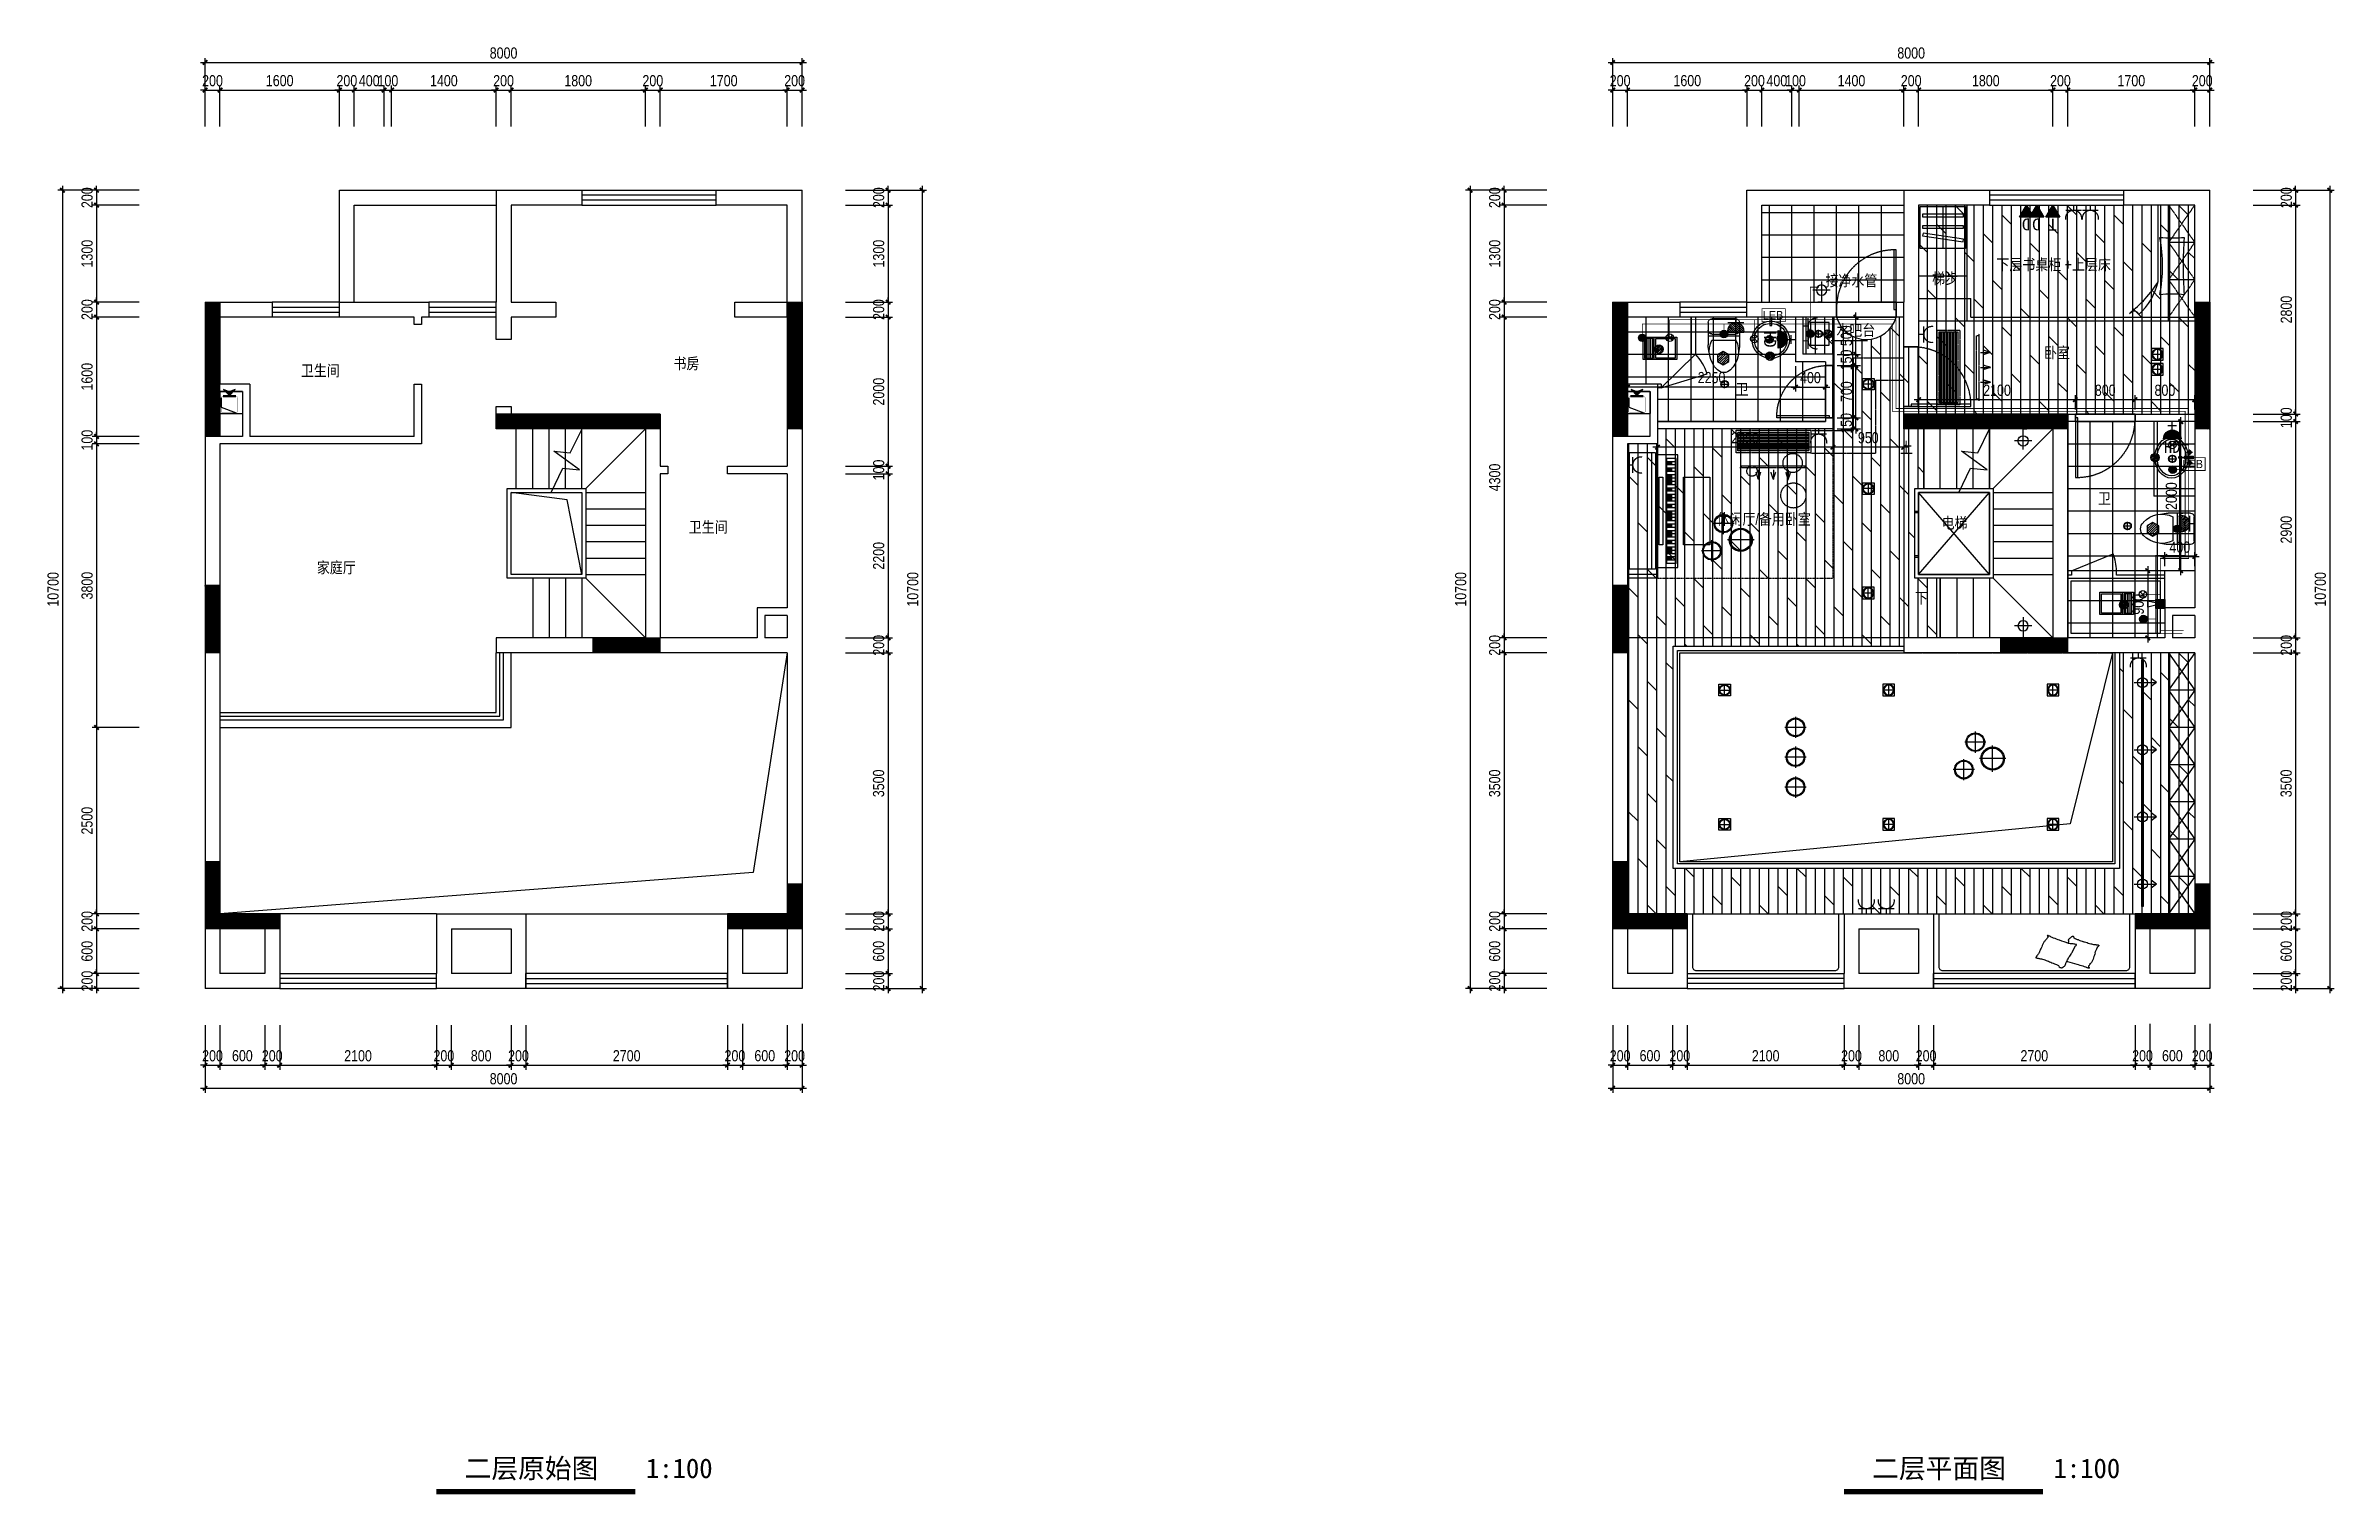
# Model space of a CAD drawing. Extents: x 160245 to 405305, y -111140 to 232735.
# Drawn here: x 249411 to 280076, y -60769 to -41355 of the extents above; entities that cross this region are included whole.
import ezdxf

# ---------------------------------------------------------------- set-up
doc = ezdxf.new("R2010")
doc.units = 0
doc.header["$LTSCALE"] = 10
doc.header["$MEASUREMENT"] = 0
for name, pattern in [('( Dashed )', [0.75, 0.5, -0.25]), ('DASH', [0.35, 0.25, -0.1]), ('DOTE', [2.42, 2, -0.2, 0.02, -0.2]), ('HIDDEN', [0.375, 0.25, -0.125])]:
    doc.linetypes.add(name, pattern=pattern)
doc.layers.get('Defpoints').update_dxf_attribs({"color": 229})
for name, color, linetype in [('C-ceiling 天花', 153, 'Continuous'), ('C-Light 灯具', 107, 'Continuous'), ('C-Lingt 落地灯 台灯', 107, 'Continuous'), ('D-插座', 2, 'Continuous'), ('DIM_SYMB', 3, 'Continuous'), ('Door 门', 107, 'Continuous'), ('P-floorpat地面', 8, 'Continuous'), ('P-Furniture 家具', 153, 'Continuous'), ('P-Make furniture 固定制作', 154, 'Continuous'), ('P-N wall 新建隔墙', 241, 'Continuous'), ('P-New Wall Size 隔墙尺寸', 8, 'Continuous'), ('P-O wall 原始墙体', 245, 'Continuous'), ('P-o 原建筑尺寸', 8, 'Continuous'), ('P-Stair 楼梯（原建筑设备）', 159, 'Continuous'), ('P-Text  平面文字', 9, 'Continuous'), ('P-Ware 洁具', 153, 'Continuous'), ('P-window 窗', 107, 'Continuous'), ('PUB_TEXT', 30, 'Continuous'), ('PW01-POWERPOINT___DATAPOIN', 2, 'Continuous'), ('Z-给排水', 6, 'Continuous'), ('插座说明', 2, 'Continuous'), ('空调', 145, 'DASH')]:
    doc.layers.add(name, color=color, linetype=linetype)
doc.styles.add('PDC DIM', font='PMingLiU-ExtB.ttf', dxfattribs={"width": 0.85})
doc.styles.add('黑体', font='simhei.ttf')
doc.dimstyles.new('PDC-A2', dxfattribs={"dimscale": 0, "dimtxt": 2.5, "dimasz": 1, "dimexe": 1, "dimexo": 1, "dimgap": 0.7, "dimtad": 1, "dimdec": 0, "dimtxsty": 'PDC DIM', "dimblk": 'ARCHTICK', "dimcen": 1, "dimdle": 1, "dimclrd": 8, "dimclre": 8, "dimclrt": 9, "dimadec": 0, "dimazin": 0, "dimtfac": 1, "dimtdec": 0, "dimtix": 1, "dimtmove": 2, "dimatfit": 3, "dimldrblk": 'PDC A2 T R', "dimfxl": 10, "dimfxlon": 1, "dimarcsym": 0})
pattern_1 = [(45, (59491.276, 0), (-8.83883476, 8.83883476), [])]
pattern_2 = [(45, (40629.534, 0), (-8.83883476, 8.83883476), [])]

msp = doc.modelspace()

# ---------------------------------------------------------------- texts
at = {"layer": 'P-Text  平面文字', "char_height": 150, "attachment_point": 1, "style": 'PDC DIM'}
for s, width, insert in [('梯步', 893.426, (274688.1, -44398.6)), ('下层书桌柜 +上层床', 1813.943, (275548.4, -44212.4)), ('水吧台', 893.426, (273403.8, -45091.5)), ('卧室', 893.426, (276186.4, -45393.3)), ('书房', 893.426, (257822.4, -45537.7)), ('卫', 893.426, (272055.2, -45883.7)), ('卫', 893.426, (276909, -47347.1)), ('休闲厅/备用卧室', 1824.062, (271797.7, -47624.5)), ('家庭厅', 893.426, (253042.6, -48273.6))]:
    msp.add_mtext_dynamic_manual_height_columns(s, width=width, gutter_width=1750, heights=[0], dxfattribs=dict(at, insert=insert))
at = {"layer": 'P-Text  平面文字', "char_height": 150, "width": 893.426, "attachment_point": 1, "style": 'PDC DIM'}
for s, insert in [('卫生间', (252828.5, -45633.9)), ('上', (274257.5, -46667.8)), ('卫生间', (258026.3, -47730.8)), ('电梯', (274813.9, -47676.4)), ('下', (274458.5, -48681.6))]:
    msp.add_mtext(s, dxfattribs=dict(at, insert=insert))
at = {"layer": 'PUB_TEXT', "style": '黑体'}
for s, p in [('二层原始图', (255022.7, -60552.6)), ('1:100', (257452.3, -60552.6)), ('二层平面图', (273884.5, -60552.6)), ('1:100', (276314.1, -60552.6))]:
    msp.add_text(s, height=262.87, dxfattribs=at).set_placement(p)
at = {"layer": 'Z-给排水', "color": 6, "linetype": 'ByBlock', "lineweight": -2, "insert": (273258, -44428), "char_height": 150, "attachment_point": 1, "style": 'PDC DIM'}
msp.add_mtext_dynamic_manual_height_columns('{\\fPMingLiU|b0|i0|c134|p18;接净水管}', width=893.426, gutter_width=1750, heights=[0], dxfattribs=at)

# ---------------------------------------------------------------- blocks, each defined once
blk = doc.blocks.new('A$C7BB304D7')
blk.add_hatch(color=256).paths.add_polyline_path([(127, 77), (204, 0), (126, 32), (49, 0)])
at = {"linetype": 'DASH', "ltscale": 0.5}
for p, q in [((2, 330), (2, 30)), ((302, 330), (2, 330)), ((302, 30), (302, 330)), ((2, 30), (302, 30))]:
    blk.add_line(p, q, dxfattribs=at)
for p, q in [((42, 95), (212, 95)), ((42, 80), (212, 80))]:
    blk.add_line(p, q)
at = {"const_width": 3}
blk.add_lwpolyline([(2, 80), (2, 330), (252, 330), (252, 80), (212, 80), (212, 95), (217, 95, 0.414214), (237, 115), (237, 295, 0.414214), (217, 315), (37, 315, 0.414214), (17, 295), (17, 115, 0.414214), (37, 95), (42, 95), (42, 80)], format="xyb", close=True, dxfattribs=at)
blk.add_lwpolyline([(17, 115), (19, 239), (217, 315)])
blk.add_lwpolyline([(204, 3), (126, 34), (49, 3), (127, 80)], close=True)
blk = doc.blocks.new('$WINLIB2D$00000001')
at = {"color": 0}
for points in [[(-0.5, 0.5), (-0.5, -0.5)], [(-0.5, 0.5), (0.5, 0.5)], [(0.5, -0.5), (0.5, 0.5)], [(0.5, 0.167), (-0.5, 0.167)], [(0.5, -0.167), (-0.5, -0.167)], [(-0.5, -0.5), (0.5, -0.5)]]:
    blk.add_lwpolyline(points, dxfattribs=at)
blk = doc.blocks.new('_ArchTick')
at = {"color": 0, "linetype": 'ByBlock', "const_width": 0.4}
blk.add_lwpolyline([(-0.5, -0.5), (0.5, 0.5)], dxfattribs=at)
blk = doc.blocks.new('*D1110')
at = {"layer": 'Defpoints', "color": 0, "transparency": 16777216}
for p in [(270407, -54422), (270607, -54422), (270607, -55019)]:
    blk.add_point(p, dxfattribs=at)
at = {"layer": 'P-o 原建筑尺寸', "color": 8, "lineweight": -2, "transparency": 16777216}
for p, q in [((270407, -54482), (270407, -55079)), ((270607, -54482), (270607, -55079)), ((270407, -55019), (270347, -55019)), ((270407, -55019), (270607, -55019)), ((270607, -55019), (270667, -55019))]:
    blk.add_line(p, q, dxfattribs=at)
at = {"layer": 'P-o 原建筑尺寸', "color": 8, "lineweight": -2, "transparency": 16777216, "xscale": 60, "yscale": 60, "zscale": 60}
blk.add_blockref('_ArchTick', (270407, -55019), dxfattribs=at)
at = {"layer": 'P-o 原建筑尺寸', "color": 8, "lineweight": -2, "transparency": 16777216, "xscale": 60, "yscale": 60, "zscale": 60, "rotation": 180}
blk.add_blockref('_ArchTick', (270607, -55019), dxfattribs=at)
at = {"layer": 'P-o 原建筑尺寸', "color": 9, "transparency": 16777216, "insert": (270507, -54893), "char_height": 150, "attachment_point": 5, "style": 'PDC DIM'}
blk.add_mtext('200', dxfattribs=at)
blk = doc.blocks.new('PDC A2 T R')
at = {"color": 0, "linetype": 'ByBlock'}
blk.add_line((0, 0), (-2, 0), dxfattribs=at)
for points in [[(-2.15, 0.89), (-1.49, 1.35), (-0.6, 0), (0, 0)], [(-2.15, -0.89), (-1.49, -1.35), (-0.6, 0), (0, 0)]]:
    blk.add_solid(points, dxfattribs=at)
blk = doc.blocks.new('*D1111')
at = {"layer": 'Defpoints', "color": 0, "transparency": 16777216}
for p in [(270607, -54422), (271207, -54422), (271207, -55019)]:
    blk.add_point(p, dxfattribs=at)
at = {"layer": 'P-o 原建筑尺寸', "color": 8, "lineweight": -2, "transparency": 16777216}
for p, q in [((270607, -54482), (270607, -55079)), ((271207, -54482), (271207, -55079)), ((270547, -55019), (271267, -55019))]:
    blk.add_line(p, q, dxfattribs=at)
at = {"layer": 'P-o 原建筑尺寸', "color": 8, "lineweight": -2, "transparency": 16777216, "xscale": 60, "yscale": 60, "zscale": 60, "rotation": 180}
blk.add_blockref('_ArchTick', (270607, -55019), dxfattribs=at)
at = {"layer": 'P-o 原建筑尺寸', "color": 8, "lineweight": -2, "transparency": 16777216, "xscale": 60, "yscale": 60, "zscale": 60}
blk.add_blockref('_ArchTick', (271207, -55019), dxfattribs=at)
at = {"layer": 'P-o 原建筑尺寸', "color": 9, "transparency": 16777216, "insert": (270907, -54892), "char_height": 150, "attachment_point": 5, "style": 'PDC DIM'}
blk.add_mtext('600', dxfattribs=at)
blk = doc.blocks.new('*D1112')
at = {"layer": 'Defpoints', "color": 0, "transparency": 16777216}
for p in [(274507, -54422), (274707, -54422), (274707, -55019)]:
    blk.add_point(p, dxfattribs=at)
at = {"layer": 'P-o 原建筑尺寸', "color": 8, "lineweight": -2, "transparency": 16777216}
for p, q in [((274507, -54482), (274507, -55079)), ((274707, -54482), (274707, -55079)), ((274507, -55019), (274447, -55019)), ((274507, -55019), (274707, -55019)), ((274707, -55019), (274767, -55019))]:
    blk.add_line(p, q, dxfattribs=at)
at = {"layer": 'P-o 原建筑尺寸', "color": 8, "lineweight": -2, "transparency": 16777216, "xscale": 60, "yscale": 60, "zscale": 60}
blk.add_blockref('_ArchTick', (274507, -55019), dxfattribs=at)
at = {"layer": 'P-o 原建筑尺寸', "color": 8, "lineweight": -2, "transparency": 16777216, "xscale": 60, "yscale": 60, "zscale": 60, "rotation": 180}
blk.add_blockref('_ArchTick', (274707, -55019), dxfattribs=at)
at = {"layer": 'P-o 原建筑尺寸', "color": 9, "transparency": 16777216, "insert": (274607, -54893), "char_height": 150, "attachment_point": 5, "style": 'PDC DIM'}
blk.add_mtext('200', dxfattribs=at)
blk = doc.blocks.new('*D1113')
at = {"layer": 'Defpoints', "color": 0, "transparency": 16777216}
for p in [(274707, -54422), (277407, -54422), (277407, -55019)]:
    blk.add_point(p, dxfattribs=at)
at = {"layer": 'P-o 原建筑尺寸', "color": 8, "lineweight": -2, "transparency": 16777216}
for p, q in [((274707, -54482), (274707, -55079)), ((277407, -54482), (277407, -55079)), ((274647, -55019), (277467, -55019))]:
    blk.add_line(p, q, dxfattribs=at)
at = {"layer": 'P-o 原建筑尺寸', "color": 8, "lineweight": -2, "transparency": 16777216, "xscale": 60, "yscale": 60, "zscale": 60, "rotation": 180}
blk.add_blockref('_ArchTick', (274707, -55019), dxfattribs=at)
at = {"layer": 'P-o 原建筑尺寸', "color": 8, "lineweight": -2, "transparency": 16777216, "xscale": 60, "yscale": 60, "zscale": 60}
blk.add_blockref('_ArchTick', (277407, -55019), dxfattribs=at)
at = {"layer": 'P-o 原建筑尺寸', "color": 9, "transparency": 16777216, "insert": (276057, -54893), "char_height": 150, "attachment_point": 5, "style": 'PDC DIM'}
blk.add_mtext('2700', dxfattribs=at)
blk = doc.blocks.new('*D1114')
at = {"layer": 'Defpoints', "color": 0, "transparency": 16777216}
for p in [(278207, -54422), (278407, -54402), (278407, -55019)]:
    blk.add_point(p, dxfattribs=at)
at = {"layer": 'P-o 原建筑尺寸', "color": 8, "lineweight": -2, "transparency": 16777216}
for p, q in [((278207, -54482), (278207, -55079)), ((278407, -54462), (278407, -55079)), ((278207, -55019), (278147, -55019)), ((278207, -55019), (278407, -55019)), ((278407, -55019), (278467, -55019))]:
    blk.add_line(p, q, dxfattribs=at)
at = {"layer": 'P-o 原建筑尺寸', "color": 8, "lineweight": -2, "transparency": 16777216, "xscale": 60, "yscale": 60, "zscale": 60}
blk.add_blockref('_ArchTick', (278207, -55019), dxfattribs=at)
at = {"layer": 'P-o 原建筑尺寸', "color": 8, "lineweight": -2, "transparency": 16777216, "xscale": 60, "yscale": 60, "zscale": 60, "rotation": 180}
blk.add_blockref('_ArchTick', (278407, -55019), dxfattribs=at)
at = {"layer": 'P-o 原建筑尺寸', "color": 9, "transparency": 16777216, "insert": (278307, -54893), "char_height": 150, "attachment_point": 5, "style": 'PDC DIM'}
blk.add_mtext('200', dxfattribs=at)
blk = doc.blocks.new('*D1115')
at = {"layer": 'Defpoints', "color": 0, "transparency": 16777216}
for p in [(270407, -54519), (278407, -54519), (278407, -55327)]:
    blk.add_point(p, dxfattribs=at)
at = {"layer": 'P-o 原建筑尺寸', "color": 8, "lineweight": -2, "transparency": 16777216}
for p, q in [((270407, -54727), (270407, -55387)), ((278407, -54727), (278407, -55387)), ((270347, -55327), (278467, -55327))]:
    blk.add_line(p, q, dxfattribs=at)
at = {"layer": 'P-o 原建筑尺寸', "color": 8, "lineweight": -2, "transparency": 16777216, "xscale": 60, "yscale": 60, "zscale": 60, "rotation": 180}
blk.add_blockref('_ArchTick', (270407, -55327), dxfattribs=at)
at = {"layer": 'P-o 原建筑尺寸', "color": 8, "lineweight": -2, "transparency": 16777216, "xscale": 60, "yscale": 60, "zscale": 60}
blk.add_blockref('_ArchTick', (278407, -55327), dxfattribs=at)
at = {"layer": 'P-o 原建筑尺寸', "color": 9, "transparency": 16777216, "insert": (274407, -55201), "char_height": 150, "attachment_point": 5, "style": 'PDC DIM'}
blk.add_mtext('8000', dxfattribs=at)
blk = doc.blocks.new('*D1116')
at = {"layer": 'Defpoints', "color": 0, "transparency": 16777216}
for p in [(268953, -43491), (269583, -43291), (269583, -43491)]:
    blk.add_point(p, dxfattribs=at)
at = {"layer": 'P-o 原建筑尺寸', "color": 8, "lineweight": -2, "transparency": 16777216}
for p, q in [((268953, -43291), (268953, -43231)), ((269523, -43291), (268893, -43291)), ((269523, -43491), (268893, -43491)), ((268953, -43291), (268953, -43491)), ((268953, -43491), (268953, -43551))]:
    blk.add_line(p, q, dxfattribs=at)
at = {"layer": 'P-o 原建筑尺寸', "color": 8, "lineweight": -2, "transparency": 16777216, "xscale": 60, "yscale": 60, "zscale": 60}
for p, rotation in [((268953, -43291), 270), ((268953, -43491), 90)]:
    blk.add_blockref('_ArchTick', p, dxfattribs=dict(at, rotation=rotation))
at = {"layer": 'P-o 原建筑尺寸', "color": 9, "transparency": 16777216, "insert": (268827, -43391), "char_height": 150, "attachment_point": 5, "rotation": 90, "style": 'PDC DIM'}
blk.add_mtext('200', dxfattribs=at)
blk = doc.blocks.new('*D1117')
at = {"layer": 'Defpoints', "color": 0, "transparency": 16777216}
for p in [(269583, -43491), (268953, -44791), (269583, -44791)]:
    blk.add_point(p, dxfattribs=at)
at = {"layer": 'P-o 原建筑尺寸', "color": 8, "lineweight": -2, "transparency": 16777216}
for p, q in [((269523, -43491), (268893, -43491)), ((268953, -43431), (268953, -44851)), ((269523, -44791), (268893, -44791))]:
    blk.add_line(p, q, dxfattribs=at)
at = {"layer": 'P-o 原建筑尺寸', "color": 8, "lineweight": -2, "transparency": 16777216, "xscale": 60, "yscale": 60, "zscale": 60}
for p, rotation in [((268953, -43491), 90), ((268953, -44791), 270)]:
    blk.add_blockref('_ArchTick', p, dxfattribs=dict(at, rotation=rotation))
at = {"layer": 'P-o 原建筑尺寸', "color": 9, "transparency": 16777216, "insert": (268827, -44141), "char_height": 150, "attachment_point": 5, "rotation": 90, "style": 'PDC DIM'}
blk.add_mtext('1300', dxfattribs=at)
blk = doc.blocks.new('*D1118')
at = {"layer": 'Defpoints', "color": 0, "transparency": 16777216}
for p in [(269583, -44991), (268953, -49291), (269583, -49291)]:
    blk.add_point(p, dxfattribs=at)
at = {"layer": 'P-o 原建筑尺寸', "color": 8, "lineweight": -2, "transparency": 16777216}
for p, q in [((269523, -44991), (268893, -44991)), ((268953, -44931), (268953, -49351)), ((269523, -49291), (268893, -49291))]:
    blk.add_line(p, q, dxfattribs=at)
at = {"layer": 'P-o 原建筑尺寸', "color": 8, "lineweight": -2, "transparency": 16777216, "xscale": 60, "yscale": 60, "zscale": 60}
for p, rotation in [((268953, -44991), 90), ((268953, -49291), 270)]:
    blk.add_blockref('_ArchTick', p, dxfattribs=dict(at, rotation=rotation))
at = {"layer": 'P-o 原建筑尺寸', "color": 9, "transparency": 16777216, "insert": (268827, -47141), "char_height": 150, "attachment_point": 5, "rotation": 90, "style": 'PDC DIM'}
blk.add_mtext('4300', dxfattribs=at)
blk = doc.blocks.new('*D1119')
at = {"layer": 'Defpoints', "color": 0, "transparency": 16777216}
for p in [(269583, -49291), (268953, -49491), (269583, -49491)]:
    blk.add_point(p, dxfattribs=at)
at = {"layer": 'P-o 原建筑尺寸', "color": 8, "lineweight": -2, "transparency": 16777216}
for p, q in [((269523, -49291), (268893, -49291)), ((268953, -49291), (268953, -49231)), ((268953, -49291), (268953, -49491)), ((269523, -49491), (268893, -49491)), ((268953, -49491), (268953, -49551))]:
    blk.add_line(p, q, dxfattribs=at)
at = {"layer": 'P-o 原建筑尺寸', "color": 8, "lineweight": -2, "transparency": 16777216, "xscale": 60, "yscale": 60, "zscale": 60}
for p, rotation in [((268953, -49291), 270), ((268953, -49491), 90)]:
    blk.add_blockref('_ArchTick', p, dxfattribs=dict(at, rotation=rotation))
at = {"layer": 'P-o 原建筑尺寸', "color": 9, "transparency": 16777216, "insert": (268827, -49391), "char_height": 150, "attachment_point": 5, "rotation": 90, "style": 'PDC DIM'}
blk.add_mtext('200', dxfattribs=at)
blk = doc.blocks.new('*D1120')
at = {"layer": 'Defpoints', "color": 0, "transparency": 16777216}
for p in [(269583, -49491), (268953, -52991), (269583, -52991)]:
    blk.add_point(p, dxfattribs=at)
at = {"layer": 'P-o 原建筑尺寸', "color": 8, "lineweight": -2, "transparency": 16777216}
for p, q in [((269523, -49491), (268893, -49491)), ((268953, -49431), (268953, -53051)), ((269523, -52991), (268893, -52991))]:
    blk.add_line(p, q, dxfattribs=at)
at = {"layer": 'P-o 原建筑尺寸', "color": 8, "lineweight": -2, "transparency": 16777216, "xscale": 60, "yscale": 60, "zscale": 60}
for p, rotation in [((268953, -49491), 90), ((268953, -52991), 270)]:
    blk.add_blockref('_ArchTick', p, dxfattribs=dict(at, rotation=rotation))
at = {"layer": 'P-o 原建筑尺寸', "color": 9, "transparency": 16777216, "insert": (268826, -51241), "char_height": 150, "attachment_point": 5, "rotation": 90, "style": 'PDC DIM'}
blk.add_mtext('3500', dxfattribs=at)
blk = doc.blocks.new('*D1121')
at = {"layer": 'Defpoints', "color": 0, "transparency": 16777216}
for p in [(269583, -52991), (268953, -53191), (269583, -53191)]:
    blk.add_point(p, dxfattribs=at)
at = {"layer": 'P-o 原建筑尺寸', "color": 8, "lineweight": -2, "transparency": 16777216}
for p, q in [((269523, -52991), (268893, -52991)), ((268953, -52991), (268953, -52931)), ((268953, -52991), (268953, -53191)), ((269523, -53191), (268893, -53191)), ((268953, -53191), (268953, -53251))]:
    blk.add_line(p, q, dxfattribs=at)
at = {"layer": 'P-o 原建筑尺寸', "color": 8, "lineweight": -2, "transparency": 16777216, "xscale": 60, "yscale": 60, "zscale": 60}
for p, rotation in [((268953, -52991), 270), ((268953, -53191), 90)]:
    blk.add_blockref('_ArchTick', p, dxfattribs=dict(at, rotation=rotation))
at = {"layer": 'P-o 原建筑尺寸', "color": 9, "transparency": 16777216, "insert": (268827, -53091), "char_height": 150, "attachment_point": 5, "rotation": 90, "style": 'PDC DIM'}
blk.add_mtext('200', dxfattribs=at)
blk = doc.blocks.new('*D1122')
at = {"layer": 'Defpoints', "color": 0, "transparency": 16777216}
for p in [(269583, -53191), (268953, -53791), (269583, -53791)]:
    blk.add_point(p, dxfattribs=at)
at = {"layer": 'P-o 原建筑尺寸', "color": 8, "lineweight": -2, "transparency": 16777216}
for p, q in [((269523, -53191), (268893, -53191)), ((268953, -53131), (268953, -53851)), ((269523, -53791), (268893, -53791))]:
    blk.add_line(p, q, dxfattribs=at)
at = {"layer": 'P-o 原建筑尺寸', "color": 8, "lineweight": -2, "transparency": 16777216, "xscale": 60, "yscale": 60, "zscale": 60}
for p, rotation in [((268953, -53191), 90), ((268953, -53791), 270)]:
    blk.add_blockref('_ArchTick', p, dxfattribs=dict(at, rotation=rotation))
at = {"layer": 'P-o 原建筑尺寸', "color": 9, "transparency": 16777216, "insert": (268826, -53491), "char_height": 150, "attachment_point": 5, "rotation": 90, "style": 'PDC DIM'}
blk.add_mtext('600', dxfattribs=at)
blk = doc.blocks.new('*D1123')
at = {"layer": 'Defpoints', "color": 0, "transparency": 16777216}
for p in [(269583, -53791), (268953, -53991), (269583, -53991)]:
    blk.add_point(p, dxfattribs=at)
at = {"layer": 'P-o 原建筑尺寸', "color": 8, "lineweight": -2, "transparency": 16777216}
for p, q in [((269523, -53791), (268893, -53791)), ((268953, -53791), (268953, -53731)), ((268953, -53791), (268953, -53991)), ((269523, -53991), (268893, -53991)), ((268953, -53991), (268953, -54051))]:
    blk.add_line(p, q, dxfattribs=at)
at = {"layer": 'P-o 原建筑尺寸', "color": 8, "lineweight": -2, "transparency": 16777216, "xscale": 60, "yscale": 60, "zscale": 60}
for p, rotation in [((268953, -53791), 270), ((268953, -53991), 90)]:
    blk.add_blockref('_ArchTick', p, dxfattribs=dict(at, rotation=rotation))
at = {"layer": 'P-o 原建筑尺寸', "color": 9, "transparency": 16777216, "insert": (268827, -53891), "char_height": 150, "attachment_point": 5, "rotation": 90, "style": 'PDC DIM'}
blk.add_mtext('200', dxfattribs=at)
blk = doc.blocks.new('*D1124')
at = {"layer": 'Defpoints', "color": 0, "transparency": 16777216}
for p in [(269583, -43291), (268496, -53991), (269583, -53991)]:
    blk.add_point(p, dxfattribs=at)
at = {"layer": 'P-o 原建筑尺寸', "color": 8, "lineweight": -2, "transparency": 16777216}
for p, q in [((268496, -43231), (268496, -54051)), ((269096, -43291), (268436, -43291)), ((269096, -53991), (268436, -53991))]:
    blk.add_line(p, q, dxfattribs=at)
at = {"layer": 'P-o 原建筑尺寸', "color": 8, "lineweight": -2, "transparency": 16777216, "xscale": 60, "yscale": 60, "zscale": 60}
for p, rotation in [((268496, -43291), 90), ((268496, -53991), 270)]:
    blk.add_blockref('_ArchTick', p, dxfattribs=dict(at, rotation=rotation))
at = {"layer": 'P-o 原建筑尺寸', "color": 9, "transparency": 16777216, "insert": (268371, -48641), "char_height": 150, "attachment_point": 5, "rotation": 90, "style": 'PDC DIM'}
blk.add_mtext('10700', dxfattribs=at)
blk = doc.blocks.new('*D1125')
at = {"layer": 'Defpoints', "color": 0, "transparency": 16777216}
for p in [(278929, -43291), (278929, -43491), (279559, -43491)]:
    blk.add_point(p, dxfattribs=at)
at = {"layer": 'P-o 原建筑尺寸', "color": 8, "lineweight": -2, "transparency": 16777216}
for p, q in [((279559, -43291), (279559, -43231)), ((278989, -43291), (279619, -43291)), ((278989, -43491), (279619, -43491)), ((279559, -43291), (279559, -43491)), ((279559, -43491), (279559, -43551))]:
    blk.add_line(p, q, dxfattribs=at)
at = {"layer": 'P-o 原建筑尺寸', "color": 8, "lineweight": -2, "transparency": 16777216, "xscale": 60, "yscale": 60, "zscale": 60}
for p, rotation in [((279559, -43291), 270), ((279559, -43491), 90)]:
    blk.add_blockref('_ArchTick', p, dxfattribs=dict(at, rotation=rotation))
at = {"layer": 'P-o 原建筑尺寸', "color": 9, "transparency": 16777216, "insert": (279434, -43391), "char_height": 150, "attachment_point": 5, "rotation": 90, "style": 'PDC DIM'}
blk.add_mtext('200', dxfattribs=at)
blk = doc.blocks.new('*D1126')
at = {"layer": 'Defpoints', "color": 0, "transparency": 16777216}
for p in [(278929, -43491), (278929, -46291), (279559, -46291)]:
    blk.add_point(p, dxfattribs=at)
at = {"layer": 'P-o 原建筑尺寸', "color": 8, "lineweight": -2, "transparency": 16777216}
for p, q in [((278989, -43491), (279619, -43491)), ((279559, -43431), (279559, -46351)), ((278989, -46291), (279619, -46291))]:
    blk.add_line(p, q, dxfattribs=at)
at = {"layer": 'P-o 原建筑尺寸', "color": 8, "lineweight": -2, "transparency": 16777216, "xscale": 60, "yscale": 60, "zscale": 60}
for p, rotation in [((279559, -43491), 90), ((279559, -46291), 270)]:
    blk.add_blockref('_ArchTick', p, dxfattribs=dict(at, rotation=rotation))
at = {"layer": 'P-o 原建筑尺寸', "color": 9, "transparency": 16777216, "insert": (279434, -44891), "char_height": 150, "attachment_point": 5, "rotation": 90, "style": 'PDC DIM'}
blk.add_mtext('2800', dxfattribs=at)
blk = doc.blocks.new('*D1127')
at = {"layer": 'Defpoints', "color": 0, "transparency": 16777216}
for p in [(278929, -46391), (278929, -49291), (279559, -49291)]:
    blk.add_point(p, dxfattribs=at)
at = {"layer": 'P-o 原建筑尺寸', "color": 8, "lineweight": -2, "transparency": 16777216}
for p, q in [((278989, -46391), (279619, -46391)), ((279559, -46331), (279559, -49351)), ((278989, -49291), (279619, -49291))]:
    blk.add_line(p, q, dxfattribs=at)
at = {"layer": 'P-o 原建筑尺寸', "color": 8, "lineweight": -2, "transparency": 16777216, "xscale": 60, "yscale": 60, "zscale": 60}
for p, rotation in [((279559, -46391), 90), ((279559, -49291), 270)]:
    blk.add_blockref('_ArchTick', p, dxfattribs=dict(at, rotation=rotation))
at = {"layer": 'P-o 原建筑尺寸', "color": 9, "transparency": 16777216, "insert": (279433, -47841), "char_height": 150, "attachment_point": 5, "rotation": 90, "style": 'PDC DIM'}
blk.add_mtext('2900', dxfattribs=at)
blk = doc.blocks.new('*D1128')
at = {"layer": 'Defpoints', "color": 0, "transparency": 16777216}
for p in [(278929, -49291), (278929, -49491), (279559, -49491)]:
    blk.add_point(p, dxfattribs=at)
at = {"layer": 'P-o 原建筑尺寸', "color": 8, "lineweight": -2, "transparency": 16777216}
for p, q in [((278989, -49291), (279619, -49291)), ((279559, -49291), (279559, -49231)), ((279559, -49291), (279559, -49491)), ((278989, -49491), (279619, -49491)), ((279559, -49491), (279559, -49551))]:
    blk.add_line(p, q, dxfattribs=at)
at = {"layer": 'P-o 原建筑尺寸', "color": 8, "lineweight": -2, "transparency": 16777216, "xscale": 60, "yscale": 60, "zscale": 60}
for p, rotation in [((279559, -49291), 270), ((279559, -49491), 90)]:
    blk.add_blockref('_ArchTick', p, dxfattribs=dict(at, rotation=rotation))
at = {"layer": 'P-o 原建筑尺寸', "color": 9, "transparency": 16777216, "insert": (279434, -49391), "char_height": 150, "attachment_point": 5, "rotation": 90, "style": 'PDC DIM'}
blk.add_mtext('200', dxfattribs=at)
blk = doc.blocks.new('*D1129')
at = {"layer": 'Defpoints', "color": 0, "transparency": 16777216}
for p in [(278929, -49491), (278929, -52991), (279559, -52991)]:
    blk.add_point(p, dxfattribs=at)
at = {"layer": 'P-o 原建筑尺寸', "color": 8, "lineweight": -2, "transparency": 16777216}
for p, q in [((278989, -49491), (279619, -49491)), ((279559, -49431), (279559, -53051)), ((278989, -52991), (279619, -52991))]:
    blk.add_line(p, q, dxfattribs=at)
at = {"layer": 'P-o 原建筑尺寸', "color": 8, "lineweight": -2, "transparency": 16777216, "xscale": 60, "yscale": 60, "zscale": 60}
for p, rotation in [((279559, -49491), 90), ((279559, -52991), 270)]:
    blk.add_blockref('_ArchTick', p, dxfattribs=dict(at, rotation=rotation))
at = {"layer": 'P-o 原建筑尺寸', "color": 9, "transparency": 16777216, "insert": (279432, -51241), "char_height": 150, "attachment_point": 5, "rotation": 90, "style": 'PDC DIM'}
blk.add_mtext('3500', dxfattribs=at)
blk = doc.blocks.new('*D1130')
at = {"layer": 'Defpoints', "color": 0, "transparency": 16777216}
for p in [(278929, -52991), (278929, -53191), (279559, -53191)]:
    blk.add_point(p, dxfattribs=at)
at = {"layer": 'P-o 原建筑尺寸', "color": 8, "lineweight": -2, "transparency": 16777216}
for p, q in [((278989, -52991), (279619, -52991)), ((279559, -52991), (279559, -52931)), ((279559, -52991), (279559, -53191)), ((278989, -53191), (279619, -53191)), ((279559, -53191), (279559, -53251))]:
    blk.add_line(p, q, dxfattribs=at)
at = {"layer": 'P-o 原建筑尺寸', "color": 8, "lineweight": -2, "transparency": 16777216, "xscale": 60, "yscale": 60, "zscale": 60}
for p, rotation in [((279559, -52991), 270), ((279559, -53191), 90)]:
    blk.add_blockref('_ArchTick', p, dxfattribs=dict(at, rotation=rotation))
at = {"layer": 'P-o 原建筑尺寸', "color": 9, "transparency": 16777216, "insert": (279434, -53091), "char_height": 150, "attachment_point": 5, "rotation": 90, "style": 'PDC DIM'}
blk.add_mtext('200', dxfattribs=at)
blk = doc.blocks.new('*D1131')
at = {"layer": 'Defpoints', "color": 0, "transparency": 16777216}
for p in [(278929, -53191), (278929, -53791), (279559, -53791)]:
    blk.add_point(p, dxfattribs=at)
at = {"layer": 'P-o 原建筑尺寸', "color": 8, "lineweight": -2, "transparency": 16777216}
for p, q in [((278989, -53191), (279619, -53191)), ((279559, -53131), (279559, -53851)), ((278989, -53791), (279619, -53791))]:
    blk.add_line(p, q, dxfattribs=at)
at = {"layer": 'P-o 原建筑尺寸', "color": 8, "lineweight": -2, "transparency": 16777216, "xscale": 60, "yscale": 60, "zscale": 60}
for p, rotation in [((279559, -53191), 90), ((279559, -53791), 270)]:
    blk.add_blockref('_ArchTick', p, dxfattribs=dict(at, rotation=rotation))
at = {"layer": 'P-o 原建筑尺寸', "color": 9, "transparency": 16777216, "insert": (279433, -53491), "char_height": 150, "attachment_point": 5, "rotation": 90, "style": 'PDC DIM'}
blk.add_mtext('600', dxfattribs=at)
blk = doc.blocks.new('*D1132')
at = {"layer": 'Defpoints', "color": 0, "transparency": 16777216}
for p in [(278929, -53791), (278929, -53991), (279559, -53991)]:
    blk.add_point(p, dxfattribs=at)
at = {"layer": 'P-o 原建筑尺寸', "color": 8, "lineweight": -2, "transparency": 16777216}
for p, q in [((278989, -53791), (279619, -53791)), ((279559, -53791), (279559, -53731)), ((279559, -53791), (279559, -53991)), ((278989, -53991), (279619, -53991)), ((279559, -53991), (279559, -54051))]:
    blk.add_line(p, q, dxfattribs=at)
at = {"layer": 'P-o 原建筑尺寸', "color": 8, "lineweight": -2, "transparency": 16777216, "xscale": 60, "yscale": 60, "zscale": 60}
for p, rotation in [((279559, -53791), 270), ((279559, -53991), 90)]:
    blk.add_blockref('_ArchTick', p, dxfattribs=dict(at, rotation=rotation))
at = {"layer": 'P-o 原建筑尺寸', "color": 9, "transparency": 16777216, "insert": (279434, -53891), "char_height": 150, "attachment_point": 5, "rotation": 90, "style": 'PDC DIM'}
blk.add_mtext('200', dxfattribs=at)
blk = doc.blocks.new('*D1133')
at = {"layer": 'Defpoints', "color": 0, "transparency": 16777216}
for p in [(278929, -43291), (278929, -53991), (280016, -53991)]:
    blk.add_point(p, dxfattribs=at)
at = {"layer": 'P-o 原建筑尺寸', "color": 8, "lineweight": -2, "transparency": 16777216}
for p, q in [((280016, -43231), (280016, -54051)), ((279416, -43291), (280076, -43291)), ((279416, -53991), (280076, -53991))]:
    blk.add_line(p, q, dxfattribs=at)
at = {"layer": 'P-o 原建筑尺寸', "color": 8, "lineweight": -2, "transparency": 16777216, "xscale": 60, "yscale": 60, "zscale": 60}
for p, rotation in [((280016, -43291), 90), ((280016, -53991), 270)]:
    blk.add_blockref('_ArchTick', p, dxfattribs=dict(at, rotation=rotation))
at = {"layer": 'P-o 原建筑尺寸', "color": 9, "transparency": 16777216, "insert": (279890, -48641), "char_height": 150, "attachment_point": 5, "rotation": 90, "style": 'PDC DIM'}
blk.add_mtext('10700', dxfattribs=at)
blk = doc.blocks.new('*D1134')
at = {"layer": 'Defpoints', "color": 0, "transparency": 16777216}
for p in [(270607, -41949), (270407, -42497), (270607, -42497)]:
    blk.add_point(p, dxfattribs=at)
at = {"layer": 'P-o 原建筑尺寸', "color": 8, "lineweight": -2, "transparency": 16777216}
for p, q in [((270407, -41949), (270347, -41949)), ((270407, -42437), (270407, -41889)), ((270407, -41949), (270607, -41949)), ((270607, -42437), (270607, -41889)), ((270607, -41949), (270667, -41949))]:
    blk.add_line(p, q, dxfattribs=at)
at = {"layer": 'P-o 原建筑尺寸', "color": 8, "lineweight": -2, "transparency": 16777216, "xscale": 60, "yscale": 60, "zscale": 60}
blk.add_blockref('_ArchTick', (270407, -41949), dxfattribs=at)
at = {"layer": 'P-o 原建筑尺寸', "color": 8, "lineweight": -2, "transparency": 16777216, "xscale": 60, "yscale": 60, "zscale": 60, "rotation": 180}
blk.add_blockref('_ArchTick', (270607, -41949), dxfattribs=at)
at = {"layer": 'P-o 原建筑尺寸', "color": 9, "transparency": 16777216, "insert": (270507, -41824), "char_height": 150, "attachment_point": 5, "style": 'PDC DIM'}
blk.add_mtext('200', dxfattribs=at)
blk = doc.blocks.new('*D1135')
at = {"layer": 'Defpoints', "color": 0, "transparency": 16777216}
for p in [(272207, -41949), (270607, -42497), (272207, -42497)]:
    blk.add_point(p, dxfattribs=at)
at = {"layer": 'P-o 原建筑尺寸', "color": 8, "lineweight": -2, "transparency": 16777216}
for p, q in [((270547, -41949), (272267, -41949)), ((270607, -42437), (270607, -41889)), ((272207, -42437), (272207, -41889))]:
    blk.add_line(p, q, dxfattribs=at)
at = {"layer": 'P-o 原建筑尺寸', "color": 8, "lineweight": -2, "transparency": 16777216, "xscale": 60, "yscale": 60, "zscale": 60, "rotation": 180}
blk.add_blockref('_ArchTick', (270607, -41949), dxfattribs=at)
at = {"layer": 'P-o 原建筑尺寸', "color": 8, "lineweight": -2, "transparency": 16777216, "xscale": 60, "yscale": 60, "zscale": 60}
blk.add_blockref('_ArchTick', (272207, -41949), dxfattribs=at)
at = {"layer": 'P-o 原建筑尺寸', "color": 9, "transparency": 16777216, "insert": (271407, -41823), "char_height": 150, "attachment_point": 5, "style": 'PDC DIM'}
blk.add_mtext('1600', dxfattribs=at)
blk = doc.blocks.new('*D1136')
at = {"layer": 'Defpoints', "color": 0, "transparency": 16777216}
for p in [(274307, -41949), (272907, -42497), (274307, -42497)]:
    blk.add_point(p, dxfattribs=at)
at = {"layer": 'P-o 原建筑尺寸', "color": 8, "lineweight": -2, "transparency": 16777216}
for p, q in [((272847, -41949), (274367, -41949)), ((272907, -42437), (272907, -41889)), ((274307, -42437), (274307, -41889))]:
    blk.add_line(p, q, dxfattribs=at)
at = {"layer": 'P-o 原建筑尺寸', "color": 8, "lineweight": -2, "transparency": 16777216, "xscale": 60, "yscale": 60, "zscale": 60, "rotation": 180}
blk.add_blockref('_ArchTick', (272907, -41949), dxfattribs=at)
at = {"layer": 'P-o 原建筑尺寸', "color": 8, "lineweight": -2, "transparency": 16777216, "xscale": 60, "yscale": 60, "zscale": 60}
blk.add_blockref('_ArchTick', (274307, -41949), dxfattribs=at)
at = {"layer": 'P-o 原建筑尺寸', "color": 9, "transparency": 16777216, "insert": (273607, -41824), "char_height": 150, "attachment_point": 5, "style": 'PDC DIM'}
blk.add_mtext('1400', dxfattribs=at)
blk = doc.blocks.new('*D1137')
at = {"layer": 'Defpoints', "color": 0, "transparency": 16777216}
for p in [(276307, -41949), (274507, -42497), (276307, -42497)]:
    blk.add_point(p, dxfattribs=at)
at = {"layer": 'P-o 原建筑尺寸', "color": 8, "lineweight": -2, "transparency": 16777216}
for p, q in [((274447, -41949), (276367, -41949)), ((274507, -42437), (274507, -41889)), ((276307, -42437), (276307, -41889))]:
    blk.add_line(p, q, dxfattribs=at)
at = {"layer": 'P-o 原建筑尺寸', "color": 8, "lineweight": -2, "transparency": 16777216, "xscale": 60, "yscale": 60, "zscale": 60, "rotation": 180}
blk.add_blockref('_ArchTick', (274507, -41949), dxfattribs=at)
at = {"layer": 'P-o 原建筑尺寸', "color": 8, "lineweight": -2, "transparency": 16777216, "xscale": 60, "yscale": 60, "zscale": 60}
blk.add_blockref('_ArchTick', (276307, -41949), dxfattribs=at)
at = {"layer": 'P-o 原建筑尺寸', "color": 9, "transparency": 16777216, "insert": (275407, -41824), "char_height": 150, "attachment_point": 5, "style": 'PDC DIM'}
blk.add_mtext('1800', dxfattribs=at)
blk = doc.blocks.new('*D1138')
at = {"layer": 'Defpoints', "color": 0, "transparency": 16777216}
for p in [(276507, -41949), (276307, -42497), (276507, -42497)]:
    blk.add_point(p, dxfattribs=at)
at = {"layer": 'P-o 原建筑尺寸', "color": 8, "lineweight": -2, "transparency": 16777216}
for p, q in [((276307, -41949), (276247, -41949)), ((276307, -42437), (276307, -41889)), ((276307, -41949), (276507, -41949)), ((276507, -42437), (276507, -41889)), ((276507, -41949), (276567, -41949))]:
    blk.add_line(p, q, dxfattribs=at)
at = {"layer": 'P-o 原建筑尺寸', "color": 8, "lineweight": -2, "transparency": 16777216, "xscale": 60, "yscale": 60, "zscale": 60}
blk.add_blockref('_ArchTick', (276307, -41949), dxfattribs=at)
at = {"layer": 'P-o 原建筑尺寸', "color": 8, "lineweight": -2, "transparency": 16777216, "xscale": 60, "yscale": 60, "zscale": 60, "rotation": 180}
blk.add_blockref('_ArchTick', (276507, -41949), dxfattribs=at)
at = {"layer": 'P-o 原建筑尺寸', "color": 9, "transparency": 16777216, "insert": (276407, -41824), "char_height": 150, "attachment_point": 5, "style": 'PDC DIM'}
blk.add_mtext('200', dxfattribs=at)
blk = doc.blocks.new('*D1139')
at = {"layer": 'Defpoints', "color": 0, "transparency": 16777216}
for p in [(278207, -41949), (276507, -42497), (278207, -42497)]:
    blk.add_point(p, dxfattribs=at)
at = {"layer": 'P-o 原建筑尺寸', "color": 8, "lineweight": -2, "transparency": 16777216}
for p, q in [((276447, -41949), (278267, -41949)), ((276507, -42437), (276507, -41889)), ((278207, -42437), (278207, -41889))]:
    blk.add_line(p, q, dxfattribs=at)
at = {"layer": 'P-o 原建筑尺寸', "color": 8, "lineweight": -2, "transparency": 16777216, "xscale": 60, "yscale": 60, "zscale": 60, "rotation": 180}
blk.add_blockref('_ArchTick', (276507, -41949), dxfattribs=at)
at = {"layer": 'P-o 原建筑尺寸', "color": 8, "lineweight": -2, "transparency": 16777216, "xscale": 60, "yscale": 60, "zscale": 60}
blk.add_blockref('_ArchTick', (278207, -41949), dxfattribs=at)
at = {"layer": 'P-o 原建筑尺寸', "color": 9, "transparency": 16777216, "insert": (277357, -41824), "char_height": 150, "attachment_point": 5, "style": 'PDC DIM'}
blk.add_mtext('1700', dxfattribs=at)
blk = doc.blocks.new('*D1140')
at = {"layer": 'Defpoints', "color": 0, "transparency": 16777216}
for p in [(278407, -41949), (278207, -42497), (278407, -42497)]:
    blk.add_point(p, dxfattribs=at)
at = {"layer": 'P-o 原建筑尺寸', "color": 8, "lineweight": -2, "transparency": 16777216}
for p, q in [((278207, -41949), (278147, -41949)), ((278207, -42437), (278207, -41889)), ((278207, -41949), (278407, -41949)), ((278407, -42437), (278407, -41889)), ((278407, -41949), (278467, -41949))]:
    blk.add_line(p, q, dxfattribs=at)
at = {"layer": 'P-o 原建筑尺寸', "color": 8, "lineweight": -2, "transparency": 16777216, "xscale": 60, "yscale": 60, "zscale": 60}
blk.add_blockref('_ArchTick', (278207, -41949), dxfattribs=at)
at = {"layer": 'P-o 原建筑尺寸', "color": 8, "lineweight": -2, "transparency": 16777216, "xscale": 60, "yscale": 60, "zscale": 60, "rotation": 180}
blk.add_blockref('_ArchTick', (278407, -41949), dxfattribs=at)
at = {"layer": 'P-o 原建筑尺寸', "color": 9, "transparency": 16777216, "insert": (278307, -41824), "char_height": 150, "attachment_point": 5, "style": 'PDC DIM'}
blk.add_mtext('200', dxfattribs=at)
blk = doc.blocks.new('*D1141')
at = {"layer": 'Defpoints', "color": 0, "transparency": 16777216}
for p in [(278407, -41579), (270407, -42497), (278407, -42497)]:
    blk.add_point(p, dxfattribs=at)
at = {"layer": 'P-o 原建筑尺寸', "color": 8, "lineweight": -2, "transparency": 16777216}
for p, q in [((270347, -41579), (278467, -41579)), ((270407, -42179), (270407, -41519)), ((278407, -42179), (278407, -41519))]:
    blk.add_line(p, q, dxfattribs=at)
at = {"layer": 'P-o 原建筑尺寸', "color": 8, "lineweight": -2, "transparency": 16777216, "xscale": 60, "yscale": 60, "zscale": 60, "rotation": 180}
blk.add_blockref('_ArchTick', (270407, -41579), dxfattribs=at)
at = {"layer": 'P-o 原建筑尺寸', "color": 8, "lineweight": -2, "transparency": 16777216, "xscale": 60, "yscale": 60, "zscale": 60}
blk.add_blockref('_ArchTick', (278407, -41579), dxfattribs=at)
at = {"layer": 'P-o 原建筑尺寸', "color": 9, "transparency": 16777216, "insert": (274407, -41453), "char_height": 150, "attachment_point": 5, "style": 'PDC DIM'}
blk.add_mtext('8000', dxfattribs=at)
blk = doc.blocks.new('*D1152')
at = {"layer": 'Defpoints', "color": 0, "transparency": 16777216}
for p in [(268953, -44991), (269583, -44791), (269583, -44991)]:
    blk.add_point(p, dxfattribs=at)
at = {"layer": 'P-o 原建筑尺寸', "color": 8, "lineweight": -2, "transparency": 16777216}
for p, q in [((268953, -44791), (268953, -44731)), ((269523, -44791), (268893, -44791)), ((269523, -44991), (268893, -44991)), ((268953, -44791), (268953, -44991)), ((268953, -44991), (268953, -45051))]:
    blk.add_line(p, q, dxfattribs=at)
at = {"layer": 'P-o 原建筑尺寸', "color": 8, "lineweight": -2, "transparency": 16777216, "xscale": 60, "yscale": 60, "zscale": 60}
for p, rotation in [((268953, -44791), 270), ((268953, -44991), 90)]:
    blk.add_blockref('_ArchTick', p, dxfattribs=dict(at, rotation=rotation))
at = {"layer": 'P-o 原建筑尺寸', "color": 9, "transparency": 16777216, "insert": (268827, -44891), "char_height": 150, "attachment_point": 5, "rotation": 90, "style": 'PDC DIM'}
blk.add_mtext('200', dxfattribs=at)
blk = doc.blocks.new('*D1148')
at = {"layer": 'Defpoints', "color": 0, "transparency": 16777216}
for p in [(271207, -54422), (271407, -54422), (271407, -55019)]:
    blk.add_point(p, dxfattribs=at)
at = {"layer": 'P-o 原建筑尺寸', "color": 8, "lineweight": -2, "transparency": 16777216}
for p, q in [((271207, -54482), (271207, -55079)), ((271407, -54482), (271407, -55079)), ((271207, -55019), (271147, -55019)), ((271207, -55019), (271407, -55019)), ((271407, -55019), (271467, -55019))]:
    blk.add_line(p, q, dxfattribs=at)
at = {"layer": 'P-o 原建筑尺寸', "color": 8, "lineweight": -2, "transparency": 16777216, "xscale": 60, "yscale": 60, "zscale": 60}
blk.add_blockref('_ArchTick', (271207, -55019), dxfattribs=at)
at = {"layer": 'P-o 原建筑尺寸', "color": 8, "lineweight": -2, "transparency": 16777216, "xscale": 60, "yscale": 60, "zscale": 60, "rotation": 180}
blk.add_blockref('_ArchTick', (271407, -55019), dxfattribs=at)
at = {"layer": 'P-o 原建筑尺寸', "color": 9, "transparency": 16777216, "insert": (271307, -54893), "char_height": 150, "attachment_point": 5, "style": 'PDC DIM'}
blk.add_mtext('200', dxfattribs=at)
blk = doc.blocks.new('*D1149')
at = {"layer": 'Defpoints', "color": 0, "transparency": 16777216}
for p in [(271407, -54422), (273507, -54422), (273507, -55019)]:
    blk.add_point(p, dxfattribs=at)
at = {"layer": 'P-o 原建筑尺寸', "color": 8, "lineweight": -2, "transparency": 16777216}
for p, q in [((271407, -54482), (271407, -55079)), ((273507, -54482), (273507, -55079)), ((271347, -55019), (273567, -55019))]:
    blk.add_line(p, q, dxfattribs=at)
at = {"layer": 'P-o 原建筑尺寸', "color": 8, "lineweight": -2, "transparency": 16777216, "xscale": 60, "yscale": 60, "zscale": 60, "rotation": 180}
blk.add_blockref('_ArchTick', (271407, -55019), dxfattribs=at)
at = {"layer": 'P-o 原建筑尺寸', "color": 8, "lineweight": -2, "transparency": 16777216, "xscale": 60, "yscale": 60, "zscale": 60}
blk.add_blockref('_ArchTick', (273507, -55019), dxfattribs=at)
at = {"layer": 'P-o 原建筑尺寸', "color": 9, "transparency": 16777216, "insert": (272457, -54893), "char_height": 150, "attachment_point": 5, "style": 'PDC DIM'}
blk.add_mtext('2100', dxfattribs=at)
blk = doc.blocks.new('*D1150')
at = {"layer": 'Defpoints', "color": 0, "transparency": 16777216}
for p in [(273507, -54422), (273707, -54422), (273707, -55019)]:
    blk.add_point(p, dxfattribs=at)
at = {"layer": 'P-o 原建筑尺寸', "color": 8, "lineweight": -2, "transparency": 16777216}
for p, q in [((273507, -54482), (273507, -55079)), ((273707, -54482), (273707, -55079)), ((273507, -55019), (273447, -55019)), ((273507, -55019), (273707, -55019)), ((273707, -55019), (273767, -55019))]:
    blk.add_line(p, q, dxfattribs=at)
at = {"layer": 'P-o 原建筑尺寸', "color": 8, "lineweight": -2, "transparency": 16777216, "xscale": 60, "yscale": 60, "zscale": 60}
blk.add_blockref('_ArchTick', (273507, -55019), dxfattribs=at)
at = {"layer": 'P-o 原建筑尺寸', "color": 8, "lineweight": -2, "transparency": 16777216, "xscale": 60, "yscale": 60, "zscale": 60, "rotation": 180}
blk.add_blockref('_ArchTick', (273707, -55019), dxfattribs=at)
at = {"layer": 'P-o 原建筑尺寸', "color": 9, "transparency": 16777216, "insert": (273607, -54893), "char_height": 150, "attachment_point": 5, "style": 'PDC DIM'}
blk.add_mtext('200', dxfattribs=at)
blk = doc.blocks.new('*D1151')
at = {"layer": 'Defpoints', "color": 0, "transparency": 16777216}
for p in [(273707, -54422), (274507, -54422), (274507, -55019)]:
    blk.add_point(p, dxfattribs=at)
at = {"layer": 'P-o 原建筑尺寸', "color": 8, "lineweight": -2, "transparency": 16777216}
for p, q in [((273707, -54482), (273707, -55079)), ((274507, -54482), (274507, -55079)), ((273647, -55019), (274567, -55019))]:
    blk.add_line(p, q, dxfattribs=at)
at = {"layer": 'P-o 原建筑尺寸', "color": 8, "lineweight": -2, "transparency": 16777216, "xscale": 60, "yscale": 60, "zscale": 60, "rotation": 180}
blk.add_blockref('_ArchTick', (273707, -55019), dxfattribs=at)
at = {"layer": 'P-o 原建筑尺寸', "color": 8, "lineweight": -2, "transparency": 16777216, "xscale": 60, "yscale": 60, "zscale": 60}
blk.add_blockref('_ArchTick', (274507, -55019), dxfattribs=at)
at = {"layer": 'P-o 原建筑尺寸', "color": 9, "transparency": 16777216, "insert": (274107, -54893), "char_height": 150, "attachment_point": 5, "style": 'PDC DIM'}
blk.add_mtext('800', dxfattribs=at)
blk = doc.blocks.new('*D1142')
at = {"layer": 'Defpoints', "color": 0, "transparency": 16777216}
for p in [(277407, -54422), (277607, -54402), (277607, -55019)]:
    blk.add_point(p, dxfattribs=at)
at = {"layer": 'P-o 原建筑尺寸', "color": 8, "lineweight": -2, "transparency": 16777216}
for p, q in [((277407, -54482), (277407, -55079)), ((277607, -54462), (277607, -55079)), ((277407, -55019), (277347, -55019)), ((277407, -55019), (277607, -55019)), ((277607, -55019), (277667, -55019))]:
    blk.add_line(p, q, dxfattribs=at)
at = {"layer": 'P-o 原建筑尺寸', "color": 8, "lineweight": -2, "transparency": 16777216, "xscale": 60, "yscale": 60, "zscale": 60}
blk.add_blockref('_ArchTick', (277407, -55019), dxfattribs=at)
at = {"layer": 'P-o 原建筑尺寸', "color": 8, "lineweight": -2, "transparency": 16777216, "xscale": 60, "yscale": 60, "zscale": 60, "rotation": 180}
blk.add_blockref('_ArchTick', (277607, -55019), dxfattribs=at)
at = {"layer": 'P-o 原建筑尺寸', "color": 9, "transparency": 16777216, "insert": (277507, -54893), "char_height": 150, "attachment_point": 5, "style": 'PDC DIM'}
blk.add_mtext('200', dxfattribs=at)
blk = doc.blocks.new('*D1143')
at = {"layer": 'Defpoints', "color": 0, "transparency": 16777216}
for p in [(277607, -54422), (278207, -54422), (278207, -55019)]:
    blk.add_point(p, dxfattribs=at)
at = {"layer": 'P-o 原建筑尺寸', "color": 8, "lineweight": -2, "transparency": 16777216}
for p, q in [((277607, -54482), (277607, -55079)), ((278207, -54482), (278207, -55079)), ((277547, -55019), (278267, -55019))]:
    blk.add_line(p, q, dxfattribs=at)
at = {"layer": 'P-o 原建筑尺寸', "color": 8, "lineweight": -2, "transparency": 16777216, "xscale": 60, "yscale": 60, "zscale": 60, "rotation": 180}
blk.add_blockref('_ArchTick', (277607, -55019), dxfattribs=at)
at = {"layer": 'P-o 原建筑尺寸', "color": 8, "lineweight": -2, "transparency": 16777216, "xscale": 60, "yscale": 60, "zscale": 60}
blk.add_blockref('_ArchTick', (278207, -55019), dxfattribs=at)
at = {"layer": 'P-o 原建筑尺寸', "color": 9, "transparency": 16777216, "insert": (277907, -54892), "char_height": 150, "attachment_point": 5, "style": 'PDC DIM'}
blk.add_mtext('600', dxfattribs=at)
blk = doc.blocks.new('*D1144')
at = {"layer": 'Defpoints', "color": 0, "transparency": 16777216}
for p in [(274507, -41949), (274307, -42497), (274507, -42497)]:
    blk.add_point(p, dxfattribs=at)
at = {"layer": 'P-o 原建筑尺寸', "color": 8, "lineweight": -2, "transparency": 16777216}
for p, q in [((274307, -41949), (274247, -41949)), ((274307, -42437), (274307, -41889)), ((274307, -41949), (274507, -41949)), ((274507, -42437), (274507, -41889)), ((274507, -41949), (274567, -41949))]:
    blk.add_line(p, q, dxfattribs=at)
at = {"layer": 'P-o 原建筑尺寸', "color": 8, "lineweight": -2, "transparency": 16777216, "xscale": 60, "yscale": 60, "zscale": 60}
blk.add_blockref('_ArchTick', (274307, -41949), dxfattribs=at)
at = {"layer": 'P-o 原建筑尺寸', "color": 8, "lineweight": -2, "transparency": 16777216, "xscale": 60, "yscale": 60, "zscale": 60, "rotation": 180}
blk.add_blockref('_ArchTick', (274507, -41949), dxfattribs=at)
at = {"layer": 'P-o 原建筑尺寸', "color": 9, "transparency": 16777216, "insert": (274407, -41824), "char_height": 150, "attachment_point": 5, "style": 'PDC DIM'}
blk.add_mtext('200', dxfattribs=at)
blk = doc.blocks.new('*D1145')
at = {"layer": 'Defpoints', "color": 0, "transparency": 16777216}
for p in [(272407, -41949), (272207, -42497), (272407, -42497)]:
    blk.add_point(p, dxfattribs=at)
at = {"layer": 'P-o 原建筑尺寸', "color": 8, "lineweight": -2, "transparency": 16777216}
for p, q in [((272207, -41949), (272147, -41949)), ((272207, -42437), (272207, -41889)), ((272207, -41949), (272407, -41949)), ((272407, -42437), (272407, -41889)), ((272407, -41949), (272467, -41949))]:
    blk.add_line(p, q, dxfattribs=at)
at = {"layer": 'P-o 原建筑尺寸', "color": 8, "lineweight": -2, "transparency": 16777216, "xscale": 60, "yscale": 60, "zscale": 60}
blk.add_blockref('_ArchTick', (272207, -41949), dxfattribs=at)
at = {"layer": 'P-o 原建筑尺寸', "color": 8, "lineweight": -2, "transparency": 16777216, "xscale": 60, "yscale": 60, "zscale": 60, "rotation": 180}
blk.add_blockref('_ArchTick', (272407, -41949), dxfattribs=at)
at = {"layer": 'P-o 原建筑尺寸', "color": 9, "transparency": 16777216, "insert": (272307, -41824), "char_height": 150, "attachment_point": 5, "style": 'PDC DIM'}
blk.add_mtext('200', dxfattribs=at)
blk = doc.blocks.new('*D1146')
at = {"layer": 'Defpoints', "color": 0, "transparency": 16777216}
for p in [(272807, -41949), (272407, -42497), (272807, -42497)]:
    blk.add_point(p, dxfattribs=at)
at = {"layer": 'P-o 原建筑尺寸', "color": 8, "lineweight": -2, "transparency": 16777216}
for p, q in [((272347, -41949), (272867, -41949)), ((272407, -42437), (272407, -41889)), ((272807, -42437), (272807, -41889))]:
    blk.add_line(p, q, dxfattribs=at)
at = {"layer": 'P-o 原建筑尺寸', "color": 8, "lineweight": -2, "transparency": 16777216, "xscale": 60, "yscale": 60, "zscale": 60, "rotation": 180}
blk.add_blockref('_ArchTick', (272407, -41949), dxfattribs=at)
at = {"layer": 'P-o 原建筑尺寸', "color": 8, "lineweight": -2, "transparency": 16777216, "xscale": 60, "yscale": 60, "zscale": 60}
blk.add_blockref('_ArchTick', (272807, -41949), dxfattribs=at)
at = {"layer": 'P-o 原建筑尺寸', "color": 9, "transparency": 16777216, "insert": (272607, -41824), "char_height": 150, "attachment_point": 5, "style": 'PDC DIM'}
blk.add_mtext('400', dxfattribs=at)
blk = doc.blocks.new('*D1147')
at = {"layer": 'Defpoints', "color": 0, "transparency": 16777216}
for p in [(272907, -41949), (272807, -42497), (272907, -42497)]:
    blk.add_point(p, dxfattribs=at)
at = {"layer": 'P-o 原建筑尺寸', "color": 8, "lineweight": -2, "transparency": 16777216}
for p, q in [((272807, -41949), (272747, -41949)), ((272807, -42437), (272807, -41889)), ((272807, -41949), (272907, -41949)), ((272907, -42437), (272907, -41889)), ((272907, -41949), (272967, -41949))]:
    blk.add_line(p, q, dxfattribs=at)
at = {"layer": 'P-o 原建筑尺寸', "color": 8, "lineweight": -2, "transparency": 16777216, "xscale": 60, "yscale": 60, "zscale": 60}
blk.add_blockref('_ArchTick', (272807, -41949), dxfattribs=at)
at = {"layer": 'P-o 原建筑尺寸', "color": 8, "lineweight": -2, "transparency": 16777216, "xscale": 60, "yscale": 60, "zscale": 60, "rotation": 180}
blk.add_blockref('_ArchTick', (272907, -41949), dxfattribs=at)
at = {"layer": 'P-o 原建筑尺寸', "color": 9, "transparency": 16777216, "insert": (272857, -41824), "char_height": 150, "attachment_point": 5, "style": 'PDC DIM'}
blk.add_mtext('100', dxfattribs=at)
blk = doc.blocks.new('*D1153')
at = {"layer": 'Defpoints', "color": 0, "transparency": 16777216}
for p in [(278929, -46291), (278929, -46391), (279559, -46391)]:
    blk.add_point(p, dxfattribs=at)
at = {"layer": 'P-o 原建筑尺寸', "color": 8, "lineweight": -2, "transparency": 16777216}
for p, q in [((278989, -46291), (279619, -46291)), ((279559, -46291), (279559, -46231)), ((279559, -46291), (279559, -46391)), ((278989, -46391), (279619, -46391)), ((279559, -46391), (279559, -46451))]:
    blk.add_line(p, q, dxfattribs=at)
at = {"layer": 'P-o 原建筑尺寸', "color": 8, "lineweight": -2, "transparency": 16777216, "xscale": 60, "yscale": 60, "zscale": 60}
for p, rotation in [((279559, -46291), 270), ((279559, -46391), 90)]:
    blk.add_blockref('_ArchTick', p, dxfattribs=dict(at, rotation=rotation))
at = {"layer": 'P-o 原建筑尺寸', "color": 9, "transparency": 16777216, "insert": (279434, -46341), "char_height": 150, "attachment_point": 5, "rotation": 90, "style": 'PDC DIM'}
blk.add_mtext('100', dxfattribs=at)
blk = doc.blocks.new('*D1258')
at = {"layer": 'Defpoints', "color": 0, "transparency": 16777216}
for p in [(251545, -54422), (251745, -54422), (251745, -55019)]:
    blk.add_point(p, dxfattribs=at)
at = {"layer": 'P-o 原建筑尺寸', "color": 8, "lineweight": -2, "transparency": 16777216}
for p, q in [((251545, -54482), (251545, -55079)), ((251745, -54482), (251745, -55079)), ((251545, -55019), (251485, -55019)), ((251545, -55019), (251745, -55019)), ((251745, -55019), (251805, -55019))]:
    blk.add_line(p, q, dxfattribs=at)
at = {"layer": 'P-o 原建筑尺寸', "color": 8, "lineweight": -2, "transparency": 16777216, "xscale": 60, "yscale": 60, "zscale": 60}
blk.add_blockref('_ArchTick', (251545, -55019), dxfattribs=at)
at = {"layer": 'P-o 原建筑尺寸', "color": 8, "lineweight": -2, "transparency": 16777216, "xscale": 60, "yscale": 60, "zscale": 60, "rotation": 180}
blk.add_blockref('_ArchTick', (251745, -55019), dxfattribs=at)
at = {"layer": 'P-o 原建筑尺寸', "color": 9, "transparency": 16777216, "insert": (251645, -54893), "char_height": 150, "attachment_point": 5, "style": 'PDC DIM'}
blk.add_mtext('200', dxfattribs=at)
blk = doc.blocks.new('*D1259')
at = {"layer": 'Defpoints', "color": 0, "transparency": 16777216}
for p in [(251745, -54422), (252345, -54422), (252345, -55019)]:
    blk.add_point(p, dxfattribs=at)
at = {"layer": 'P-o 原建筑尺寸', "color": 8, "lineweight": -2, "transparency": 16777216}
for p, q in [((251745, -54482), (251745, -55079)), ((252345, -54482), (252345, -55079)), ((251685, -55019), (252405, -55019))]:
    blk.add_line(p, q, dxfattribs=at)
at = {"layer": 'P-o 原建筑尺寸', "color": 8, "lineweight": -2, "transparency": 16777216, "xscale": 60, "yscale": 60, "zscale": 60, "rotation": 180}
blk.add_blockref('_ArchTick', (251745, -55019), dxfattribs=at)
at = {"layer": 'P-o 原建筑尺寸', "color": 8, "lineweight": -2, "transparency": 16777216, "xscale": 60, "yscale": 60, "zscale": 60}
blk.add_blockref('_ArchTick', (252345, -55019), dxfattribs=at)
at = {"layer": 'P-o 原建筑尺寸', "color": 9, "transparency": 16777216, "insert": (252045, -54892), "char_height": 150, "attachment_point": 5, "style": 'PDC DIM'}
blk.add_mtext('600', dxfattribs=at)
blk = doc.blocks.new('*D1260')
at = {"layer": 'Defpoints', "color": 0, "transparency": 16777216}
for p in [(255645, -54422), (255845, -54422), (255845, -55019)]:
    blk.add_point(p, dxfattribs=at)
at = {"layer": 'P-o 原建筑尺寸', "color": 8, "lineweight": -2, "transparency": 16777216}
for p, q in [((255645, -54482), (255645, -55079)), ((255845, -54482), (255845, -55079)), ((255645, -55019), (255585, -55019)), ((255645, -55019), (255845, -55019)), ((255845, -55019), (255905, -55019))]:
    blk.add_line(p, q, dxfattribs=at)
at = {"layer": 'P-o 原建筑尺寸', "color": 8, "lineweight": -2, "transparency": 16777216, "xscale": 60, "yscale": 60, "zscale": 60}
blk.add_blockref('_ArchTick', (255645, -55019), dxfattribs=at)
at = {"layer": 'P-o 原建筑尺寸', "color": 8, "lineweight": -2, "transparency": 16777216, "xscale": 60, "yscale": 60, "zscale": 60, "rotation": 180}
blk.add_blockref('_ArchTick', (255845, -55019), dxfattribs=at)
at = {"layer": 'P-o 原建筑尺寸', "color": 9, "transparency": 16777216, "insert": (255745, -54893), "char_height": 150, "attachment_point": 5, "style": 'PDC DIM'}
blk.add_mtext('200', dxfattribs=at)
blk = doc.blocks.new('*D1261')
at = {"layer": 'Defpoints', "color": 0, "transparency": 16777216}
for p in [(255845, -54422), (258545, -54422), (258545, -55019)]:
    blk.add_point(p, dxfattribs=at)
at = {"layer": 'P-o 原建筑尺寸', "color": 8, "lineweight": -2, "transparency": 16777216}
for p, q in [((255845, -54482), (255845, -55079)), ((258545, -54482), (258545, -55079)), ((255785, -55019), (258605, -55019))]:
    blk.add_line(p, q, dxfattribs=at)
at = {"layer": 'P-o 原建筑尺寸', "color": 8, "lineweight": -2, "transparency": 16777216, "xscale": 60, "yscale": 60, "zscale": 60, "rotation": 180}
blk.add_blockref('_ArchTick', (255845, -55019), dxfattribs=at)
at = {"layer": 'P-o 原建筑尺寸', "color": 8, "lineweight": -2, "transparency": 16777216, "xscale": 60, "yscale": 60, "zscale": 60}
blk.add_blockref('_ArchTick', (258545, -55019), dxfattribs=at)
at = {"layer": 'P-o 原建筑尺寸', "color": 9, "transparency": 16777216, "insert": (257195, -54893), "char_height": 150, "attachment_point": 5, "style": 'PDC DIM'}
blk.add_mtext('2700', dxfattribs=at)
blk = doc.blocks.new('*D1262')
at = {"layer": 'Defpoints', "color": 0, "transparency": 16777216}
for p in [(259345, -54422), (259545, -54402), (259545, -55019)]:
    blk.add_point(p, dxfattribs=at)
at = {"layer": 'P-o 原建筑尺寸', "color": 8, "lineweight": -2, "transparency": 16777216}
for p, q in [((259345, -54482), (259345, -55079)), ((259545, -54462), (259545, -55079)), ((259345, -55019), (259285, -55019)), ((259345, -55019), (259545, -55019)), ((259545, -55019), (259605, -55019))]:
    blk.add_line(p, q, dxfattribs=at)
at = {"layer": 'P-o 原建筑尺寸', "color": 8, "lineweight": -2, "transparency": 16777216, "xscale": 60, "yscale": 60, "zscale": 60}
blk.add_blockref('_ArchTick', (259345, -55019), dxfattribs=at)
at = {"layer": 'P-o 原建筑尺寸', "color": 8, "lineweight": -2, "transparency": 16777216, "xscale": 60, "yscale": 60, "zscale": 60, "rotation": 180}
blk.add_blockref('_ArchTick', (259545, -55019), dxfattribs=at)
at = {"layer": 'P-o 原建筑尺寸', "color": 9, "transparency": 16777216, "insert": (259445, -54893), "char_height": 150, "attachment_point": 5, "style": 'PDC DIM'}
blk.add_mtext('200', dxfattribs=at)
blk = doc.blocks.new('*D1263')
at = {"layer": 'Defpoints', "color": 0, "transparency": 16777216}
for p in [(251545, -54519), (259545, -54519), (259545, -55327)]:
    blk.add_point(p, dxfattribs=at)
at = {"layer": 'P-o 原建筑尺寸', "color": 8, "lineweight": -2, "transparency": 16777216}
for p, q in [((251545, -54727), (251545, -55387)), ((259545, -54727), (259545, -55387)), ((251485, -55327), (259605, -55327))]:
    blk.add_line(p, q, dxfattribs=at)
at = {"layer": 'P-o 原建筑尺寸', "color": 8, "lineweight": -2, "transparency": 16777216, "xscale": 60, "yscale": 60, "zscale": 60, "rotation": 180}
blk.add_blockref('_ArchTick', (251545, -55327), dxfattribs=at)
at = {"layer": 'P-o 原建筑尺寸', "color": 8, "lineweight": -2, "transparency": 16777216, "xscale": 60, "yscale": 60, "zscale": 60}
blk.add_blockref('_ArchTick', (259545, -55327), dxfattribs=at)
at = {"layer": 'P-o 原建筑尺寸', "color": 9, "transparency": 16777216, "insert": (255545, -55201), "char_height": 150, "attachment_point": 5, "style": 'PDC DIM'}
blk.add_mtext('8000', dxfattribs=at)
blk = doc.blocks.new('*D1264')
at = {"layer": 'Defpoints', "color": 0, "transparency": 16777216}
for p in [(250091, -43491), (250722, -43291), (250722, -43491)]:
    blk.add_point(p, dxfattribs=at)
at = {"layer": 'P-o 原建筑尺寸', "color": 8, "lineweight": -2, "transparency": 16777216}
for p, q in [((250091, -43291), (250091, -43231)), ((250662, -43291), (250031, -43291)), ((250662, -43491), (250031, -43491)), ((250091, -43291), (250091, -43491)), ((250091, -43491), (250091, -43551))]:
    blk.add_line(p, q, dxfattribs=at)
at = {"layer": 'P-o 原建筑尺寸', "color": 8, "lineweight": -2, "transparency": 16777216, "xscale": 60, "yscale": 60, "zscale": 60}
for p, rotation in [((250091, -43291), 270), ((250091, -43491), 90)]:
    blk.add_blockref('_ArchTick', p, dxfattribs=dict(at, rotation=rotation))
at = {"layer": 'P-o 原建筑尺寸', "color": 9, "transparency": 16777216, "insert": (249965, -43391), "char_height": 150, "attachment_point": 5, "rotation": 90, "style": 'PDC DIM'}
blk.add_mtext('200', dxfattribs=at)
blk = doc.blocks.new('*D1265')
at = {"layer": 'Defpoints', "color": 0, "transparency": 16777216}
for p in [(250722, -43491), (250091, -44791), (250722, -44791)]:
    blk.add_point(p, dxfattribs=at)
at = {"layer": 'P-o 原建筑尺寸', "color": 8, "lineweight": -2, "transparency": 16777216}
for p, q in [((250662, -43491), (250031, -43491)), ((250091, -43431), (250091, -44851)), ((250662, -44791), (250031, -44791))]:
    blk.add_line(p, q, dxfattribs=at)
at = {"layer": 'P-o 原建筑尺寸', "color": 8, "lineweight": -2, "transparency": 16777216, "xscale": 60, "yscale": 60, "zscale": 60}
for p, rotation in [((250091, -43491), 90), ((250091, -44791), 270)]:
    blk.add_blockref('_ArchTick', p, dxfattribs=dict(at, rotation=rotation))
at = {"layer": 'P-o 原建筑尺寸', "color": 9, "transparency": 16777216, "insert": (249965, -44141), "char_height": 150, "attachment_point": 5, "rotation": 90, "style": 'PDC DIM'}
blk.add_mtext('1300', dxfattribs=at)
blk = doc.blocks.new('*D1266')
at = {"layer": 'Defpoints', "color": 0, "transparency": 16777216}
for p in [(250722, -44991), (250091, -46591), (250722, -46591)]:
    blk.add_point(p, dxfattribs=at)
at = {"layer": 'P-o 原建筑尺寸', "color": 8, "lineweight": -2, "transparency": 16777216}
for p, q in [((250662, -44991), (250031, -44991)), ((250091, -44931), (250091, -46651)), ((250662, -46591), (250031, -46591))]:
    blk.add_line(p, q, dxfattribs=at)
at = {"layer": 'P-o 原建筑尺寸', "color": 8, "lineweight": -2, "transparency": 16777216, "xscale": 60, "yscale": 60, "zscale": 60}
for p, rotation in [((250091, -44991), 90), ((250091, -46591), 270)]:
    blk.add_blockref('_ArchTick', p, dxfattribs=dict(at, rotation=rotation))
at = {"layer": 'P-o 原建筑尺寸', "color": 9, "transparency": 16777216, "insert": (249964, -45791), "char_height": 150, "attachment_point": 5, "rotation": 90, "style": 'PDC DIM'}
blk.add_mtext('1600', dxfattribs=at)
blk = doc.blocks.new('*D1267')
at = {"layer": 'Defpoints', "color": 0, "transparency": 16777216}
for p in [(250722, -46591), (250091, -46691), (250722, -46691)]:
    blk.add_point(p, dxfattribs=at)
at = {"layer": 'P-o 原建筑尺寸', "color": 8, "lineweight": -2, "transparency": 16777216}
for p, q in [((250662, -46591), (250031, -46591)), ((250091, -46591), (250091, -46531)), ((250091, -46591), (250091, -46691)), ((250662, -46691), (250031, -46691)), ((250091, -46691), (250091, -46751))]:
    blk.add_line(p, q, dxfattribs=at)
at = {"layer": 'P-o 原建筑尺寸', "color": 8, "lineweight": -2, "transparency": 16777216, "xscale": 60, "yscale": 60, "zscale": 60}
for p, rotation in [((250091, -46591), 270), ((250091, -46691), 90)]:
    blk.add_blockref('_ArchTick', p, dxfattribs=dict(at, rotation=rotation))
at = {"layer": 'P-o 原建筑尺寸', "color": 9, "transparency": 16777216, "insert": (249965, -46641), "char_height": 150, "attachment_point": 5, "rotation": 90, "style": 'PDC DIM'}
blk.add_mtext('100', dxfattribs=at)
blk = doc.blocks.new('*D1268')
at = {"layer": 'Defpoints', "color": 0, "transparency": 16777216}
for p in [(250722, -46691), (250091, -50491), (250722, -50491)]:
    blk.add_point(p, dxfattribs=at)
at = {"layer": 'P-o 原建筑尺寸', "color": 8, "lineweight": -2, "transparency": 16777216}
for p, q in [((250662, -46691), (250031, -46691)), ((250091, -46631), (250091, -50551)), ((250662, -50491), (250031, -50491))]:
    blk.add_line(p, q, dxfattribs=at)
at = {"layer": 'P-o 原建筑尺寸', "color": 8, "lineweight": -2, "transparency": 16777216, "xscale": 60, "yscale": 60, "zscale": 60}
for p, rotation in [((250091, -46691), 90), ((250091, -50491), 270)]:
    blk.add_blockref('_ArchTick', p, dxfattribs=dict(at, rotation=rotation))
at = {"layer": 'P-o 原建筑尺寸', "color": 9, "transparency": 16777216, "insert": (249965, -48591), "char_height": 150, "attachment_point": 5, "rotation": 90, "style": 'PDC DIM'}
blk.add_mtext('3800', dxfattribs=at)
blk = doc.blocks.new('*D1269')
at = {"layer": 'Defpoints', "color": 0, "transparency": 16777216}
for p in [(250722, -50491), (250091, -52991), (250722, -52991)]:
    blk.add_point(p, dxfattribs=at)
at = {"layer": 'P-o 原建筑尺寸', "color": 8, "lineweight": -2, "transparency": 16777216}
for p, q in [((250662, -50491), (250031, -50491)), ((250091, -50431), (250091, -53051)), ((250662, -52991), (250031, -52991))]:
    blk.add_line(p, q, dxfattribs=at)
at = {"layer": 'P-o 原建筑尺寸', "color": 8, "lineweight": -2, "transparency": 16777216, "xscale": 60, "yscale": 60, "zscale": 60}
for p, rotation in [((250091, -50491), 90), ((250091, -52991), 270)]:
    blk.add_blockref('_ArchTick', p, dxfattribs=dict(at, rotation=rotation))
at = {"layer": 'P-o 原建筑尺寸', "color": 9, "transparency": 16777216, "insert": (249964, -51741), "char_height": 150, "attachment_point": 5, "rotation": 90, "style": 'PDC DIM'}
blk.add_mtext('2500', dxfattribs=at)
blk = doc.blocks.new('*D1270')
at = {"layer": 'Defpoints', "color": 0, "transparency": 16777216}
for p in [(250722, -52991), (250091, -53191), (250722, -53191)]:
    blk.add_point(p, dxfattribs=at)
at = {"layer": 'P-o 原建筑尺寸', "color": 8, "lineweight": -2, "transparency": 16777216}
for p, q in [((250662, -52991), (250031, -52991)), ((250091, -52991), (250091, -52931)), ((250091, -52991), (250091, -53191)), ((250662, -53191), (250031, -53191)), ((250091, -53191), (250091, -53251))]:
    blk.add_line(p, q, dxfattribs=at)
at = {"layer": 'P-o 原建筑尺寸', "color": 8, "lineweight": -2, "transparency": 16777216, "xscale": 60, "yscale": 60, "zscale": 60}
for p, rotation in [((250091, -52991), 270), ((250091, -53191), 90)]:
    blk.add_blockref('_ArchTick', p, dxfattribs=dict(at, rotation=rotation))
at = {"layer": 'P-o 原建筑尺寸', "color": 9, "transparency": 16777216, "insert": (249965, -53091), "char_height": 150, "attachment_point": 5, "rotation": 90, "style": 'PDC DIM'}
blk.add_mtext('200', dxfattribs=at)
blk = doc.blocks.new('*D1271')
at = {"layer": 'Defpoints', "color": 0, "transparency": 16777216}
for p in [(250722, -53191), (250091, -53791), (250722, -53791)]:
    blk.add_point(p, dxfattribs=at)
at = {"layer": 'P-o 原建筑尺寸', "color": 8, "lineweight": -2, "transparency": 16777216}
for p, q in [((250662, -53191), (250031, -53191)), ((250091, -53131), (250091, -53851)), ((250662, -53791), (250031, -53791))]:
    blk.add_line(p, q, dxfattribs=at)
at = {"layer": 'P-o 原建筑尺寸', "color": 8, "lineweight": -2, "transparency": 16777216, "xscale": 60, "yscale": 60, "zscale": 60}
for p, rotation in [((250091, -53191), 90), ((250091, -53791), 270)]:
    blk.add_blockref('_ArchTick', p, dxfattribs=dict(at, rotation=rotation))
at = {"layer": 'P-o 原建筑尺寸', "color": 9, "transparency": 16777216, "insert": (249964, -53491), "char_height": 150, "attachment_point": 5, "rotation": 90, "style": 'PDC DIM'}
blk.add_mtext('600', dxfattribs=at)
blk = doc.blocks.new('*D1272')
at = {"layer": 'Defpoints', "color": 0, "transparency": 16777216}
for p in [(250722, -53791), (250091, -53991), (250722, -53991)]:
    blk.add_point(p, dxfattribs=at)
at = {"layer": 'P-o 原建筑尺寸', "color": 8, "lineweight": -2, "transparency": 16777216}
for p, q in [((250662, -53791), (250031, -53791)), ((250091, -53791), (250091, -53731)), ((250091, -53791), (250091, -53991)), ((250662, -53991), (250031, -53991)), ((250091, -53991), (250091, -54051))]:
    blk.add_line(p, q, dxfattribs=at)
at = {"layer": 'P-o 原建筑尺寸', "color": 8, "lineweight": -2, "transparency": 16777216, "xscale": 60, "yscale": 60, "zscale": 60}
for p, rotation in [((250091, -53791), 270), ((250091, -53991), 90)]:
    blk.add_blockref('_ArchTick', p, dxfattribs=dict(at, rotation=rotation))
at = {"layer": 'P-o 原建筑尺寸', "color": 9, "transparency": 16777216, "insert": (249965, -53891), "char_height": 150, "attachment_point": 5, "rotation": 90, "style": 'PDC DIM'}
blk.add_mtext('200', dxfattribs=at)
blk = doc.blocks.new('*D1273')
at = {"layer": 'Defpoints', "color": 0, "transparency": 16777216}
for p in [(250722, -43291), (249634, -53991), (250722, -53991)]:
    blk.add_point(p, dxfattribs=at)
at = {"layer": 'P-o 原建筑尺寸', "color": 8, "lineweight": -2, "transparency": 16777216}
for p, q in [((249634, -43231), (249634, -54051)), ((250234, -43291), (249574, -43291)), ((250234, -53991), (249574, -53991))]:
    blk.add_line(p, q, dxfattribs=at)
at = {"layer": 'P-o 原建筑尺寸', "color": 8, "lineweight": -2, "transparency": 16777216, "xscale": 60, "yscale": 60, "zscale": 60}
for p, rotation in [((249634, -43291), 90), ((249634, -53991), 270)]:
    blk.add_blockref('_ArchTick', p, dxfattribs=dict(at, rotation=rotation))
at = {"layer": 'P-o 原建筑尺寸', "color": 9, "transparency": 16777216, "insert": (249509, -48641), "char_height": 150, "attachment_point": 5, "rotation": 90, "style": 'PDC DIM'}
blk.add_mtext('10700', dxfattribs=at)
blk = doc.blocks.new('*D1274')
at = {"layer": 'Defpoints', "color": 0, "transparency": 16777216}
for p in [(260067, -43291), (260067, -43491), (260698, -43491)]:
    blk.add_point(p, dxfattribs=at)
at = {"layer": 'P-o 原建筑尺寸', "color": 8, "lineweight": -2, "transparency": 16777216}
for p, q in [((260698, -43291), (260698, -43231)), ((260127, -43291), (260758, -43291)), ((260127, -43491), (260758, -43491)), ((260698, -43291), (260698, -43491)), ((260698, -43491), (260698, -43551))]:
    blk.add_line(p, q, dxfattribs=at)
at = {"layer": 'P-o 原建筑尺寸', "color": 8, "lineweight": -2, "transparency": 16777216, "xscale": 60, "yscale": 60, "zscale": 60}
for p, rotation in [((260698, -43291), 270), ((260698, -43491), 90)]:
    blk.add_blockref('_ArchTick', p, dxfattribs=dict(at, rotation=rotation))
at = {"layer": 'P-o 原建筑尺寸', "color": 9, "transparency": 16777216, "insert": (260572, -43391), "char_height": 150, "attachment_point": 5, "rotation": 90, "style": 'PDC DIM'}
blk.add_mtext('200', dxfattribs=at)
blk = doc.blocks.new('*D1275')
at = {"layer": 'Defpoints', "color": 0, "transparency": 16777216}
for p in [(260067, -43491), (260067, -44791), (260698, -44791)]:
    blk.add_point(p, dxfattribs=at)
at = {"layer": 'P-o 原建筑尺寸', "color": 8, "lineweight": -2, "transparency": 16777216}
for p, q in [((260127, -43491), (260758, -43491)), ((260698, -43431), (260698, -44851)), ((260127, -44791), (260758, -44791))]:
    blk.add_line(p, q, dxfattribs=at)
at = {"layer": 'P-o 原建筑尺寸', "color": 8, "lineweight": -2, "transparency": 16777216, "xscale": 60, "yscale": 60, "zscale": 60}
for p, rotation in [((260698, -43491), 90), ((260698, -44791), 270)]:
    blk.add_blockref('_ArchTick', p, dxfattribs=dict(at, rotation=rotation))
at = {"layer": 'P-o 原建筑尺寸', "color": 9, "transparency": 16777216, "insert": (260572, -44141), "char_height": 150, "attachment_point": 5, "rotation": 90, "style": 'PDC DIM'}
blk.add_mtext('1300', dxfattribs=at)
blk = doc.blocks.new('*D1276')
at = {"layer": 'Defpoints', "color": 0, "transparency": 16777216}
for p in [(260067, -44791), (260067, -44991), (260698, -44991)]:
    blk.add_point(p, dxfattribs=at)
at = {"layer": 'P-o 原建筑尺寸', "color": 8, "lineweight": -2, "transparency": 16777216}
for p, q in [((260698, -44791), (260698, -44731)), ((260127, -44791), (260758, -44791)), ((260127, -44991), (260758, -44991)), ((260698, -44791), (260698, -44991)), ((260698, -44991), (260698, -45051))]:
    blk.add_line(p, q, dxfattribs=at)
at = {"layer": 'P-o 原建筑尺寸', "color": 8, "lineweight": -2, "transparency": 16777216, "xscale": 60, "yscale": 60, "zscale": 60}
for p, rotation in [((260698, -44791), 270), ((260698, -44991), 90)]:
    blk.add_blockref('_ArchTick', p, dxfattribs=dict(at, rotation=rotation))
at = {"layer": 'P-o 原建筑尺寸', "color": 9, "transparency": 16777216, "insert": (260572, -44891), "char_height": 150, "attachment_point": 5, "rotation": 90, "style": 'PDC DIM'}
blk.add_mtext('200', dxfattribs=at)
blk = doc.blocks.new('*D1277')
at = {"layer": 'Defpoints', "color": 0, "transparency": 16777216}
for p in [(260067, -47091), (260067, -49291), (260698, -49291)]:
    blk.add_point(p, dxfattribs=at)
at = {"layer": 'P-o 原建筑尺寸', "color": 8, "lineweight": -2, "transparency": 16777216}
for p, q in [((260127, -47091), (260758, -47091)), ((260698, -47031), (260698, -49351)), ((260127, -49291), (260758, -49291))]:
    blk.add_line(p, q, dxfattribs=at)
at = {"layer": 'P-o 原建筑尺寸', "color": 8, "lineweight": -2, "transparency": 16777216, "xscale": 60, "yscale": 60, "zscale": 60}
for p, rotation in [((260698, -47091), 90), ((260698, -49291), 270)]:
    blk.add_blockref('_ArchTick', p, dxfattribs=dict(at, rotation=rotation))
at = {"layer": 'P-o 原建筑尺寸', "color": 9, "transparency": 16777216, "insert": (260572, -48191), "char_height": 150, "attachment_point": 5, "rotation": 90, "style": 'PDC DIM'}
blk.add_mtext('2200', dxfattribs=at)
blk = doc.blocks.new('*D1278')
at = {"layer": 'Defpoints', "color": 0, "transparency": 16777216}
for p in [(260067, -49291), (260067, -49491), (260698, -49491)]:
    blk.add_point(p, dxfattribs=at)
at = {"layer": 'P-o 原建筑尺寸', "color": 8, "lineweight": -2, "transparency": 16777216}
for p, q in [((260127, -49291), (260758, -49291)), ((260698, -49291), (260698, -49231)), ((260698, -49291), (260698, -49491)), ((260127, -49491), (260758, -49491)), ((260698, -49491), (260698, -49551))]:
    blk.add_line(p, q, dxfattribs=at)
at = {"layer": 'P-o 原建筑尺寸', "color": 8, "lineweight": -2, "transparency": 16777216, "xscale": 60, "yscale": 60, "zscale": 60}
for p, rotation in [((260698, -49291), 270), ((260698, -49491), 90)]:
    blk.add_blockref('_ArchTick', p, dxfattribs=dict(at, rotation=rotation))
at = {"layer": 'P-o 原建筑尺寸', "color": 9, "transparency": 16777216, "insert": (260572, -49391), "char_height": 150, "attachment_point": 5, "rotation": 90, "style": 'PDC DIM'}
blk.add_mtext('200', dxfattribs=at)
blk = doc.blocks.new('*D1279')
at = {"layer": 'Defpoints', "color": 0, "transparency": 16777216}
for p in [(260067, -49491), (260067, -52991), (260698, -52991)]:
    blk.add_point(p, dxfattribs=at)
at = {"layer": 'P-o 原建筑尺寸', "color": 8, "lineweight": -2, "transparency": 16777216}
for p, q in [((260127, -49491), (260758, -49491)), ((260698, -49431), (260698, -53051)), ((260127, -52991), (260758, -52991))]:
    blk.add_line(p, q, dxfattribs=at)
at = {"layer": 'P-o 原建筑尺寸', "color": 8, "lineweight": -2, "transparency": 16777216, "xscale": 60, "yscale": 60, "zscale": 60}
for p, rotation in [((260698, -49491), 90), ((260698, -52991), 270)]:
    blk.add_blockref('_ArchTick', p, dxfattribs=dict(at, rotation=rotation))
at = {"layer": 'P-o 原建筑尺寸', "color": 9, "transparency": 16777216, "insert": (260571, -51241), "char_height": 150, "attachment_point": 5, "rotation": 90, "style": 'PDC DIM'}
blk.add_mtext('3500', dxfattribs=at)
blk = doc.blocks.new('*D1280')
at = {"layer": 'Defpoints', "color": 0, "transparency": 16777216}
for p in [(260067, -52991), (260067, -53191), (260698, -53191)]:
    blk.add_point(p, dxfattribs=at)
at = {"layer": 'P-o 原建筑尺寸', "color": 8, "lineweight": -2, "transparency": 16777216}
for p, q in [((260127, -52991), (260758, -52991)), ((260698, -52991), (260698, -52931)), ((260698, -52991), (260698, -53191)), ((260127, -53191), (260758, -53191)), ((260698, -53191), (260698, -53251))]:
    blk.add_line(p, q, dxfattribs=at)
at = {"layer": 'P-o 原建筑尺寸', "color": 8, "lineweight": -2, "transparency": 16777216, "xscale": 60, "yscale": 60, "zscale": 60}
for p, rotation in [((260698, -52991), 270), ((260698, -53191), 90)]:
    blk.add_blockref('_ArchTick', p, dxfattribs=dict(at, rotation=rotation))
at = {"layer": 'P-o 原建筑尺寸', "color": 9, "transparency": 16777216, "insert": (260572, -53091), "char_height": 150, "attachment_point": 5, "rotation": 90, "style": 'PDC DIM'}
blk.add_mtext('200', dxfattribs=at)
blk = doc.blocks.new('*D1281')
at = {"layer": 'Defpoints', "color": 0, "transparency": 16777216}
for p in [(260067, -53191), (260067, -53791), (260698, -53791)]:
    blk.add_point(p, dxfattribs=at)
at = {"layer": 'P-o 原建筑尺寸', "color": 8, "lineweight": -2, "transparency": 16777216}
for p, q in [((260127, -53191), (260758, -53191)), ((260698, -53131), (260698, -53851)), ((260127, -53791), (260758, -53791))]:
    blk.add_line(p, q, dxfattribs=at)
at = {"layer": 'P-o 原建筑尺寸', "color": 8, "lineweight": -2, "transparency": 16777216, "xscale": 60, "yscale": 60, "zscale": 60}
for p, rotation in [((260698, -53191), 90), ((260698, -53791), 270)]:
    blk.add_blockref('_ArchTick', p, dxfattribs=dict(at, rotation=rotation))
at = {"layer": 'P-o 原建筑尺寸', "color": 9, "transparency": 16777216, "insert": (260571, -53491), "char_height": 150, "attachment_point": 5, "rotation": 90, "style": 'PDC DIM'}
blk.add_mtext('600', dxfattribs=at)
blk = doc.blocks.new('*D1282')
at = {"layer": 'Defpoints', "color": 0, "transparency": 16777216}
for p in [(260067, -53791), (260067, -53991), (260698, -53991)]:
    blk.add_point(p, dxfattribs=at)
at = {"layer": 'P-o 原建筑尺寸', "color": 8, "lineweight": -2, "transparency": 16777216}
for p, q in [((260127, -53791), (260758, -53791)), ((260698, -53791), (260698, -53731)), ((260698, -53791), (260698, -53991)), ((260127, -53991), (260758, -53991)), ((260698, -53991), (260698, -54051))]:
    blk.add_line(p, q, dxfattribs=at)
at = {"layer": 'P-o 原建筑尺寸', "color": 8, "lineweight": -2, "transparency": 16777216, "xscale": 60, "yscale": 60, "zscale": 60}
for p, rotation in [((260698, -53791), 270), ((260698, -53991), 90)]:
    blk.add_blockref('_ArchTick', p, dxfattribs=dict(at, rotation=rotation))
at = {"layer": 'P-o 原建筑尺寸', "color": 9, "transparency": 16777216, "insert": (260572, -53891), "char_height": 150, "attachment_point": 5, "rotation": 90, "style": 'PDC DIM'}
blk.add_mtext('200', dxfattribs=at)
blk = doc.blocks.new('*D1283')
at = {"layer": 'Defpoints', "color": 0, "transparency": 16777216}
for p in [(260067, -43291), (260067, -53991), (261154, -53991)]:
    blk.add_point(p, dxfattribs=at)
at = {"layer": 'P-o 原建筑尺寸', "color": 8, "lineweight": -2, "transparency": 16777216}
for p, q in [((261154, -43231), (261154, -54051)), ((260554, -43291), (261214, -43291)), ((260554, -53991), (261214, -53991))]:
    blk.add_line(p, q, dxfattribs=at)
at = {"layer": 'P-o 原建筑尺寸', "color": 8, "lineweight": -2, "transparency": 16777216, "xscale": 60, "yscale": 60, "zscale": 60}
for p, rotation in [((261154, -43291), 90), ((261154, -53991), 270)]:
    blk.add_blockref('_ArchTick', p, dxfattribs=dict(at, rotation=rotation))
at = {"layer": 'P-o 原建筑尺寸', "color": 9, "transparency": 16777216, "insert": (261029, -48641), "char_height": 150, "attachment_point": 5, "rotation": 90, "style": 'PDC DIM'}
blk.add_mtext('10700', dxfattribs=at)
blk = doc.blocks.new('*D1284')
at = {"layer": 'Defpoints', "color": 0, "transparency": 16777216}
for p in [(251745, -41949), (251545, -42497), (251745, -42497)]:
    blk.add_point(p, dxfattribs=at)
at = {"layer": 'P-o 原建筑尺寸', "color": 8, "lineweight": -2, "transparency": 16777216}
for p, q in [((251545, -41949), (251485, -41949)), ((251545, -42437), (251545, -41889)), ((251545, -41949), (251745, -41949)), ((251745, -42437), (251745, -41889)), ((251745, -41949), (251805, -41949))]:
    blk.add_line(p, q, dxfattribs=at)
at = {"layer": 'P-o 原建筑尺寸', "color": 8, "lineweight": -2, "transparency": 16777216, "xscale": 60, "yscale": 60, "zscale": 60}
blk.add_blockref('_ArchTick', (251545, -41949), dxfattribs=at)
at = {"layer": 'P-o 原建筑尺寸', "color": 8, "lineweight": -2, "transparency": 16777216, "xscale": 60, "yscale": 60, "zscale": 60, "rotation": 180}
blk.add_blockref('_ArchTick', (251745, -41949), dxfattribs=at)
at = {"layer": 'P-o 原建筑尺寸', "color": 9, "transparency": 16777216, "insert": (251645, -41824), "char_height": 150, "attachment_point": 5, "style": 'PDC DIM'}
blk.add_mtext('200', dxfattribs=at)
blk = doc.blocks.new('*D1285')
at = {"layer": 'Defpoints', "color": 0, "transparency": 16777216}
for p in [(253345, -41949), (251745, -42497), (253345, -42497)]:
    blk.add_point(p, dxfattribs=at)
at = {"layer": 'P-o 原建筑尺寸', "color": 8, "lineweight": -2, "transparency": 16777216}
for p, q in [((251685, -41949), (253405, -41949)), ((251745, -42437), (251745, -41889)), ((253345, -42437), (253345, -41889))]:
    blk.add_line(p, q, dxfattribs=at)
at = {"layer": 'P-o 原建筑尺寸', "color": 8, "lineweight": -2, "transparency": 16777216, "xscale": 60, "yscale": 60, "zscale": 60, "rotation": 180}
blk.add_blockref('_ArchTick', (251745, -41949), dxfattribs=at)
at = {"layer": 'P-o 原建筑尺寸', "color": 8, "lineweight": -2, "transparency": 16777216, "xscale": 60, "yscale": 60, "zscale": 60}
blk.add_blockref('_ArchTick', (253345, -41949), dxfattribs=at)
at = {"layer": 'P-o 原建筑尺寸', "color": 9, "transparency": 16777216, "insert": (252545, -41823), "char_height": 150, "attachment_point": 5, "style": 'PDC DIM'}
blk.add_mtext('1600', dxfattribs=at)
blk = doc.blocks.new('*D1286')
at = {"layer": 'Defpoints', "color": 0, "transparency": 16777216}
for p in [(255445, -41949), (254045, -42497), (255445, -42497)]:
    blk.add_point(p, dxfattribs=at)
at = {"layer": 'P-o 原建筑尺寸', "color": 8, "lineweight": -2, "transparency": 16777216}
for p, q in [((253985, -41949), (255505, -41949)), ((254045, -42437), (254045, -41889)), ((255445, -42437), (255445, -41889))]:
    blk.add_line(p, q, dxfattribs=at)
at = {"layer": 'P-o 原建筑尺寸', "color": 8, "lineweight": -2, "transparency": 16777216, "xscale": 60, "yscale": 60, "zscale": 60, "rotation": 180}
blk.add_blockref('_ArchTick', (254045, -41949), dxfattribs=at)
at = {"layer": 'P-o 原建筑尺寸', "color": 8, "lineweight": -2, "transparency": 16777216, "xscale": 60, "yscale": 60, "zscale": 60}
blk.add_blockref('_ArchTick', (255445, -41949), dxfattribs=at)
at = {"layer": 'P-o 原建筑尺寸', "color": 9, "transparency": 16777216, "insert": (254745, -41824), "char_height": 150, "attachment_point": 5, "style": 'PDC DIM'}
blk.add_mtext('1400', dxfattribs=at)
blk = doc.blocks.new('*D1287')
at = {"layer": 'Defpoints', "color": 0, "transparency": 16777216}
for p in [(257445, -41949), (255645, -42497), (257445, -42497)]:
    blk.add_point(p, dxfattribs=at)
at = {"layer": 'P-o 原建筑尺寸', "color": 8, "lineweight": -2, "transparency": 16777216}
for p, q in [((255585, -41949), (257505, -41949)), ((255645, -42437), (255645, -41889)), ((257445, -42437), (257445, -41889))]:
    blk.add_line(p, q, dxfattribs=at)
at = {"layer": 'P-o 原建筑尺寸', "color": 8, "lineweight": -2, "transparency": 16777216, "xscale": 60, "yscale": 60, "zscale": 60, "rotation": 180}
blk.add_blockref('_ArchTick', (255645, -41949), dxfattribs=at)
at = {"layer": 'P-o 原建筑尺寸', "color": 8, "lineweight": -2, "transparency": 16777216, "xscale": 60, "yscale": 60, "zscale": 60}
blk.add_blockref('_ArchTick', (257445, -41949), dxfattribs=at)
at = {"layer": 'P-o 原建筑尺寸', "color": 9, "transparency": 16777216, "insert": (256545, -41824), "char_height": 150, "attachment_point": 5, "style": 'PDC DIM'}
blk.add_mtext('1800', dxfattribs=at)
blk = doc.blocks.new('*D1288')
at = {"layer": 'Defpoints', "color": 0, "transparency": 16777216}
for p in [(257645, -41949), (257445, -42497), (257645, -42497)]:
    blk.add_point(p, dxfattribs=at)
at = {"layer": 'P-o 原建筑尺寸', "color": 8, "lineweight": -2, "transparency": 16777216}
for p, q in [((257445, -41949), (257385, -41949)), ((257445, -42437), (257445, -41889)), ((257445, -41949), (257645, -41949)), ((257645, -42437), (257645, -41889)), ((257645, -41949), (257705, -41949))]:
    blk.add_line(p, q, dxfattribs=at)
at = {"layer": 'P-o 原建筑尺寸', "color": 8, "lineweight": -2, "transparency": 16777216, "xscale": 60, "yscale": 60, "zscale": 60}
blk.add_blockref('_ArchTick', (257445, -41949), dxfattribs=at)
at = {"layer": 'P-o 原建筑尺寸', "color": 8, "lineweight": -2, "transparency": 16777216, "xscale": 60, "yscale": 60, "zscale": 60, "rotation": 180}
blk.add_blockref('_ArchTick', (257645, -41949), dxfattribs=at)
at = {"layer": 'P-o 原建筑尺寸', "color": 9, "transparency": 16777216, "insert": (257545, -41824), "char_height": 150, "attachment_point": 5, "style": 'PDC DIM'}
blk.add_mtext('200', dxfattribs=at)
blk = doc.blocks.new('*D1289')
at = {"layer": 'Defpoints', "color": 0, "transparency": 16777216}
for p in [(259345, -41949), (257645, -42497), (259345, -42497)]:
    blk.add_point(p, dxfattribs=at)
at = {"layer": 'P-o 原建筑尺寸', "color": 8, "lineweight": -2, "transparency": 16777216}
for p, q in [((257585, -41949), (259405, -41949)), ((257645, -42437), (257645, -41889)), ((259345, -42437), (259345, -41889))]:
    blk.add_line(p, q, dxfattribs=at)
at = {"layer": 'P-o 原建筑尺寸', "color": 8, "lineweight": -2, "transparency": 16777216, "xscale": 60, "yscale": 60, "zscale": 60, "rotation": 180}
blk.add_blockref('_ArchTick', (257645, -41949), dxfattribs=at)
at = {"layer": 'P-o 原建筑尺寸', "color": 8, "lineweight": -2, "transparency": 16777216, "xscale": 60, "yscale": 60, "zscale": 60}
blk.add_blockref('_ArchTick', (259345, -41949), dxfattribs=at)
at = {"layer": 'P-o 原建筑尺寸', "color": 9, "transparency": 16777216, "insert": (258495, -41824), "char_height": 150, "attachment_point": 5, "style": 'PDC DIM'}
blk.add_mtext('1700', dxfattribs=at)
blk = doc.blocks.new('*D1290')
at = {"layer": 'Defpoints', "color": 0, "transparency": 16777216}
for p in [(259545, -41949), (259345, -42497), (259545, -42497)]:
    blk.add_point(p, dxfattribs=at)
at = {"layer": 'P-o 原建筑尺寸', "color": 8, "lineweight": -2, "transparency": 16777216}
for p, q in [((259345, -41949), (259285, -41949)), ((259345, -42437), (259345, -41889)), ((259345, -41949), (259545, -41949)), ((259545, -42437), (259545, -41889)), ((259545, -41949), (259605, -41949))]:
    blk.add_line(p, q, dxfattribs=at)
at = {"layer": 'P-o 原建筑尺寸', "color": 8, "lineweight": -2, "transparency": 16777216, "xscale": 60, "yscale": 60, "zscale": 60}
blk.add_blockref('_ArchTick', (259345, -41949), dxfattribs=at)
at = {"layer": 'P-o 原建筑尺寸', "color": 8, "lineweight": -2, "transparency": 16777216, "xscale": 60, "yscale": 60, "zscale": 60, "rotation": 180}
blk.add_blockref('_ArchTick', (259545, -41949), dxfattribs=at)
at = {"layer": 'P-o 原建筑尺寸', "color": 9, "transparency": 16777216, "insert": (259445, -41824), "char_height": 150, "attachment_point": 5, "style": 'PDC DIM'}
blk.add_mtext('200', dxfattribs=at)
blk = doc.blocks.new('*D1291')
at = {"layer": 'Defpoints', "color": 0, "transparency": 16777216}
for p in [(259545, -41579), (251545, -42497), (259545, -42497)]:
    blk.add_point(p, dxfattribs=at)
at = {"layer": 'P-o 原建筑尺寸', "color": 8, "lineweight": -2, "transparency": 16777216}
for p, q in [((251485, -41579), (259605, -41579)), ((251545, -42179), (251545, -41519)), ((259545, -42179), (259545, -41519))]:
    blk.add_line(p, q, dxfattribs=at)
at = {"layer": 'P-o 原建筑尺寸', "color": 8, "lineweight": -2, "transparency": 16777216, "xscale": 60, "yscale": 60, "zscale": 60, "rotation": 180}
blk.add_blockref('_ArchTick', (251545, -41579), dxfattribs=at)
at = {"layer": 'P-o 原建筑尺寸', "color": 8, "lineweight": -2, "transparency": 16777216, "xscale": 60, "yscale": 60, "zscale": 60}
blk.add_blockref('_ArchTick', (259545, -41579), dxfattribs=at)
at = {"layer": 'P-o 原建筑尺寸', "color": 9, "transparency": 16777216, "insert": (255545, -41453), "char_height": 150, "attachment_point": 5, "style": 'PDC DIM'}
blk.add_mtext('8000', dxfattribs=at)
blk = doc.blocks.new('*D1292')
at = {"layer": 'Defpoints', "color": 0, "transparency": 16777216}
for p in [(250091, -44991), (250722, -44791), (250722, -44991)]:
    blk.add_point(p, dxfattribs=at)
at = {"layer": 'P-o 原建筑尺寸', "color": 8, "lineweight": -2, "transparency": 16777216}
for p, q in [((250091, -44791), (250091, -44731)), ((250662, -44791), (250031, -44791)), ((250662, -44991), (250031, -44991)), ((250091, -44791), (250091, -44991)), ((250091, -44991), (250091, -45051))]:
    blk.add_line(p, q, dxfattribs=at)
at = {"layer": 'P-o 原建筑尺寸', "color": 8, "lineweight": -2, "transparency": 16777216, "xscale": 60, "yscale": 60, "zscale": 60}
for p, rotation in [((250091, -44791), 270), ((250091, -44991), 90)]:
    blk.add_blockref('_ArchTick', p, dxfattribs=dict(at, rotation=rotation))
at = {"layer": 'P-o 原建筑尺寸', "color": 9, "transparency": 16777216, "insert": (249965, -44891), "char_height": 150, "attachment_point": 5, "rotation": 90, "style": 'PDC DIM'}
blk.add_mtext('200', dxfattribs=at)
blk = doc.blocks.new('*D1293')
at = {"layer": 'Defpoints', "color": 0, "transparency": 16777216}
for p in [(252345, -54422), (252545, -54422), (252545, -55019)]:
    blk.add_point(p, dxfattribs=at)
at = {"layer": 'P-o 原建筑尺寸', "color": 8, "lineweight": -2, "transparency": 16777216}
for p, q in [((252345, -54482), (252345, -55079)), ((252545, -54482), (252545, -55079)), ((252345, -55019), (252285, -55019)), ((252345, -55019), (252545, -55019)), ((252545, -55019), (252605, -55019))]:
    blk.add_line(p, q, dxfattribs=at)
at = {"layer": 'P-o 原建筑尺寸', "color": 8, "lineweight": -2, "transparency": 16777216, "xscale": 60, "yscale": 60, "zscale": 60}
blk.add_blockref('_ArchTick', (252345, -55019), dxfattribs=at)
at = {"layer": 'P-o 原建筑尺寸', "color": 8, "lineweight": -2, "transparency": 16777216, "xscale": 60, "yscale": 60, "zscale": 60, "rotation": 180}
blk.add_blockref('_ArchTick', (252545, -55019), dxfattribs=at)
at = {"layer": 'P-o 原建筑尺寸', "color": 9, "transparency": 16777216, "insert": (252445, -54893), "char_height": 150, "attachment_point": 5, "style": 'PDC DIM'}
blk.add_mtext('200', dxfattribs=at)
blk = doc.blocks.new('*D1294')
at = {"layer": 'Defpoints', "color": 0, "transparency": 16777216}
for p in [(252545, -54422), (254645, -54422), (254645, -55019)]:
    blk.add_point(p, dxfattribs=at)
at = {"layer": 'P-o 原建筑尺寸', "color": 8, "lineweight": -2, "transparency": 16777216}
for p, q in [((252545, -54482), (252545, -55079)), ((254645, -54482), (254645, -55079)), ((252485, -55019), (254705, -55019))]:
    blk.add_line(p, q, dxfattribs=at)
at = {"layer": 'P-o 原建筑尺寸', "color": 8, "lineweight": -2, "transparency": 16777216, "xscale": 60, "yscale": 60, "zscale": 60, "rotation": 180}
blk.add_blockref('_ArchTick', (252545, -55019), dxfattribs=at)
at = {"layer": 'P-o 原建筑尺寸', "color": 8, "lineweight": -2, "transparency": 16777216, "xscale": 60, "yscale": 60, "zscale": 60}
blk.add_blockref('_ArchTick', (254645, -55019), dxfattribs=at)
at = {"layer": 'P-o 原建筑尺寸', "color": 9, "transparency": 16777216, "insert": (253595, -54893), "char_height": 150, "attachment_point": 5, "style": 'PDC DIM'}
blk.add_mtext('2100', dxfattribs=at)
blk = doc.blocks.new('*D1295')
at = {"layer": 'Defpoints', "color": 0, "transparency": 16777216}
for p in [(254645, -54422), (254845, -54422), (254845, -55019)]:
    blk.add_point(p, dxfattribs=at)
at = {"layer": 'P-o 原建筑尺寸', "color": 8, "lineweight": -2, "transparency": 16777216}
for p, q in [((254645, -54482), (254645, -55079)), ((254845, -54482), (254845, -55079)), ((254645, -55019), (254585, -55019)), ((254645, -55019), (254845, -55019)), ((254845, -55019), (254905, -55019))]:
    blk.add_line(p, q, dxfattribs=at)
at = {"layer": 'P-o 原建筑尺寸', "color": 8, "lineweight": -2, "transparency": 16777216, "xscale": 60, "yscale": 60, "zscale": 60}
blk.add_blockref('_ArchTick', (254645, -55019), dxfattribs=at)
at = {"layer": 'P-o 原建筑尺寸', "color": 8, "lineweight": -2, "transparency": 16777216, "xscale": 60, "yscale": 60, "zscale": 60, "rotation": 180}
blk.add_blockref('_ArchTick', (254845, -55019), dxfattribs=at)
at = {"layer": 'P-o 原建筑尺寸', "color": 9, "transparency": 16777216, "insert": (254745, -54893), "char_height": 150, "attachment_point": 5, "style": 'PDC DIM'}
blk.add_mtext('200', dxfattribs=at)
blk = doc.blocks.new('*D1296')
at = {"layer": 'Defpoints', "color": 0, "transparency": 16777216}
for p in [(254845, -54422), (255645, -54422), (255645, -55019)]:
    blk.add_point(p, dxfattribs=at)
at = {"layer": 'P-o 原建筑尺寸', "color": 8, "lineweight": -2, "transparency": 16777216}
for p, q in [((254845, -54482), (254845, -55079)), ((255645, -54482), (255645, -55079)), ((254785, -55019), (255705, -55019))]:
    blk.add_line(p, q, dxfattribs=at)
at = {"layer": 'P-o 原建筑尺寸', "color": 8, "lineweight": -2, "transparency": 16777216, "xscale": 60, "yscale": 60, "zscale": 60, "rotation": 180}
blk.add_blockref('_ArchTick', (254845, -55019), dxfattribs=at)
at = {"layer": 'P-o 原建筑尺寸', "color": 8, "lineweight": -2, "transparency": 16777216, "xscale": 60, "yscale": 60, "zscale": 60}
blk.add_blockref('_ArchTick', (255645, -55019), dxfattribs=at)
at = {"layer": 'P-o 原建筑尺寸', "color": 9, "transparency": 16777216, "insert": (255245, -54893), "char_height": 150, "attachment_point": 5, "style": 'PDC DIM'}
blk.add_mtext('800', dxfattribs=at)
blk = doc.blocks.new('*D1297')
at = {"layer": 'Defpoints', "color": 0, "transparency": 16777216}
for p in [(258545, -54422), (258745, -54402), (258745, -55019)]:
    blk.add_point(p, dxfattribs=at)
at = {"layer": 'P-o 原建筑尺寸', "color": 8, "lineweight": -2, "transparency": 16777216}
for p, q in [((258545, -54482), (258545, -55079)), ((258745, -54462), (258745, -55079)), ((258545, -55019), (258485, -55019)), ((258545, -55019), (258745, -55019)), ((258745, -55019), (258805, -55019))]:
    blk.add_line(p, q, dxfattribs=at)
at = {"layer": 'P-o 原建筑尺寸', "color": 8, "lineweight": -2, "transparency": 16777216, "xscale": 60, "yscale": 60, "zscale": 60}
blk.add_blockref('_ArchTick', (258545, -55019), dxfattribs=at)
at = {"layer": 'P-o 原建筑尺寸', "color": 8, "lineweight": -2, "transparency": 16777216, "xscale": 60, "yscale": 60, "zscale": 60, "rotation": 180}
blk.add_blockref('_ArchTick', (258745, -55019), dxfattribs=at)
at = {"layer": 'P-o 原建筑尺寸', "color": 9, "transparency": 16777216, "insert": (258645, -54893), "char_height": 150, "attachment_point": 5, "style": 'PDC DIM'}
blk.add_mtext('200', dxfattribs=at)
blk = doc.blocks.new('*D1298')
at = {"layer": 'Defpoints', "color": 0, "transparency": 16777216}
for p in [(258745, -54422), (259345, -54422), (259345, -55019)]:
    blk.add_point(p, dxfattribs=at)
at = {"layer": 'P-o 原建筑尺寸', "color": 8, "lineweight": -2, "transparency": 16777216}
for p, q in [((258745, -54482), (258745, -55079)), ((259345, -54482), (259345, -55079)), ((258685, -55019), (259405, -55019))]:
    blk.add_line(p, q, dxfattribs=at)
at = {"layer": 'P-o 原建筑尺寸', "color": 8, "lineweight": -2, "transparency": 16777216, "xscale": 60, "yscale": 60, "zscale": 60, "rotation": 180}
blk.add_blockref('_ArchTick', (258745, -55019), dxfattribs=at)
at = {"layer": 'P-o 原建筑尺寸', "color": 8, "lineweight": -2, "transparency": 16777216, "xscale": 60, "yscale": 60, "zscale": 60}
blk.add_blockref('_ArchTick', (259345, -55019), dxfattribs=at)
at = {"layer": 'P-o 原建筑尺寸', "color": 9, "transparency": 16777216, "insert": (259045, -54892), "char_height": 150, "attachment_point": 5, "style": 'PDC DIM'}
blk.add_mtext('600', dxfattribs=at)
blk = doc.blocks.new('*D1299')
at = {"layer": 'Defpoints', "color": 0, "transparency": 16777216}
for p in [(255645, -41949), (255445, -42497), (255645, -42497)]:
    blk.add_point(p, dxfattribs=at)
at = {"layer": 'P-o 原建筑尺寸', "color": 8, "lineweight": -2, "transparency": 16777216}
for p, q in [((255445, -41949), (255385, -41949)), ((255445, -42437), (255445, -41889)), ((255445, -41949), (255645, -41949)), ((255645, -42437), (255645, -41889)), ((255645, -41949), (255705, -41949))]:
    blk.add_line(p, q, dxfattribs=at)
at = {"layer": 'P-o 原建筑尺寸', "color": 8, "lineweight": -2, "transparency": 16777216, "xscale": 60, "yscale": 60, "zscale": 60}
blk.add_blockref('_ArchTick', (255445, -41949), dxfattribs=at)
at = {"layer": 'P-o 原建筑尺寸', "color": 8, "lineweight": -2, "transparency": 16777216, "xscale": 60, "yscale": 60, "zscale": 60, "rotation": 180}
blk.add_blockref('_ArchTick', (255645, -41949), dxfattribs=at)
at = {"layer": 'P-o 原建筑尺寸', "color": 9, "transparency": 16777216, "insert": (255545, -41824), "char_height": 150, "attachment_point": 5, "style": 'PDC DIM'}
blk.add_mtext('200', dxfattribs=at)
blk = doc.blocks.new('*D1300')
at = {"layer": 'Defpoints', "color": 0, "transparency": 16777216}
for p in [(253545, -41949), (253345, -42497), (253545, -42497)]:
    blk.add_point(p, dxfattribs=at)
at = {"layer": 'P-o 原建筑尺寸', "color": 8, "lineweight": -2, "transparency": 16777216}
for p, q in [((253345, -41949), (253285, -41949)), ((253345, -42437), (253345, -41889)), ((253345, -41949), (253545, -41949)), ((253545, -42437), (253545, -41889)), ((253545, -41949), (253605, -41949))]:
    blk.add_line(p, q, dxfattribs=at)
at = {"layer": 'P-o 原建筑尺寸', "color": 8, "lineweight": -2, "transparency": 16777216, "xscale": 60, "yscale": 60, "zscale": 60}
blk.add_blockref('_ArchTick', (253345, -41949), dxfattribs=at)
at = {"layer": 'P-o 原建筑尺寸', "color": 8, "lineweight": -2, "transparency": 16777216, "xscale": 60, "yscale": 60, "zscale": 60, "rotation": 180}
blk.add_blockref('_ArchTick', (253545, -41949), dxfattribs=at)
at = {"layer": 'P-o 原建筑尺寸', "color": 9, "transparency": 16777216, "insert": (253445, -41824), "char_height": 150, "attachment_point": 5, "style": 'PDC DIM'}
blk.add_mtext('200', dxfattribs=at)
blk = doc.blocks.new('*D1301')
at = {"layer": 'Defpoints', "color": 0, "transparency": 16777216}
for p in [(253945, -41949), (253545, -42497), (253945, -42497)]:
    blk.add_point(p, dxfattribs=at)
at = {"layer": 'P-o 原建筑尺寸', "color": 8, "lineweight": -2, "transparency": 16777216}
for p, q in [((253485, -41949), (254005, -41949)), ((253545, -42437), (253545, -41889)), ((253945, -42437), (253945, -41889))]:
    blk.add_line(p, q, dxfattribs=at)
at = {"layer": 'P-o 原建筑尺寸', "color": 8, "lineweight": -2, "transparency": 16777216, "xscale": 60, "yscale": 60, "zscale": 60, "rotation": 180}
blk.add_blockref('_ArchTick', (253545, -41949), dxfattribs=at)
at = {"layer": 'P-o 原建筑尺寸', "color": 8, "lineweight": -2, "transparency": 16777216, "xscale": 60, "yscale": 60, "zscale": 60}
blk.add_blockref('_ArchTick', (253945, -41949), dxfattribs=at)
at = {"layer": 'P-o 原建筑尺寸', "color": 9, "transparency": 16777216, "insert": (253745, -41824), "char_height": 150, "attachment_point": 5, "style": 'PDC DIM'}
blk.add_mtext('400', dxfattribs=at)
blk = doc.blocks.new('*D1302')
at = {"layer": 'Defpoints', "color": 0, "transparency": 16777216}
for p in [(254045, -41949), (253945, -42497), (254045, -42497)]:
    blk.add_point(p, dxfattribs=at)
at = {"layer": 'P-o 原建筑尺寸', "color": 8, "lineweight": -2, "transparency": 16777216}
for p, q in [((253945, -41949), (253885, -41949)), ((253945, -42437), (253945, -41889)), ((253945, -41949), (254045, -41949)), ((254045, -42437), (254045, -41889)), ((254045, -41949), (254105, -41949))]:
    blk.add_line(p, q, dxfattribs=at)
at = {"layer": 'P-o 原建筑尺寸', "color": 8, "lineweight": -2, "transparency": 16777216, "xscale": 60, "yscale": 60, "zscale": 60}
blk.add_blockref('_ArchTick', (253945, -41949), dxfattribs=at)
at = {"layer": 'P-o 原建筑尺寸', "color": 8, "lineweight": -2, "transparency": 16777216, "xscale": 60, "yscale": 60, "zscale": 60, "rotation": 180}
blk.add_blockref('_ArchTick', (254045, -41949), dxfattribs=at)
at = {"layer": 'P-o 原建筑尺寸', "color": 9, "transparency": 16777216, "insert": (253995, -41824), "char_height": 150, "attachment_point": 5, "style": 'PDC DIM'}
blk.add_mtext('100', dxfattribs=at)
blk = doc.blocks.new('*D1303')
at = {"layer": 'Defpoints', "color": 0, "transparency": 16777216}
for p in [(260067, -46991), (260067, -47091), (260698, -47091)]:
    blk.add_point(p, dxfattribs=at)
at = {"layer": 'P-o 原建筑尺寸', "color": 8, "lineweight": -2, "transparency": 16777216}
for p, q in [((260127, -46991), (260758, -46991)), ((260127, -47091), (260758, -47091)), ((260698, -46991), (260698, -46931)), ((260698, -46991), (260698, -47091)), ((260698, -47091), (260698, -47151))]:
    blk.add_line(p, q, dxfattribs=at)
at = {"layer": 'P-o 原建筑尺寸', "color": 8, "lineweight": -2, "transparency": 16777216, "xscale": 60, "yscale": 60, "zscale": 60}
for p, rotation in [((260698, -46991), 270), ((260698, -47091), 90)]:
    blk.add_blockref('_ArchTick', p, dxfattribs=dict(at, rotation=rotation))
at = {"layer": 'P-o 原建筑尺寸', "color": 9, "transparency": 16777216, "insert": (260572, -47041), "char_height": 150, "attachment_point": 5, "rotation": 90, "style": 'PDC DIM'}
blk.add_mtext('100', dxfattribs=at)
blk = doc.blocks.new('*D1304')
at = {"layer": 'Defpoints', "color": 0, "transparency": 16777216}
for p in [(260067, -44991), (260067, -46991), (260698, -46991)]:
    blk.add_point(p, dxfattribs=at)
at = {"layer": 'P-o 原建筑尺寸', "color": 8, "lineweight": -2, "transparency": 16777216}
for p, q in [((260127, -44991), (260758, -44991)), ((260698, -44931), (260698, -47051)), ((260127, -46991), (260758, -46991))]:
    blk.add_line(p, q, dxfattribs=at)
at = {"layer": 'P-o 原建筑尺寸', "color": 8, "lineweight": -2, "transparency": 16777216, "xscale": 60, "yscale": 60, "zscale": 60}
for p, rotation in [((260698, -44991), 90), ((260698, -46991), 270)]:
    blk.add_blockref('_ArchTick', p, dxfattribs=dict(at, rotation=rotation))
at = {"layer": 'P-o 原建筑尺寸', "color": 9, "transparency": 16777216, "insert": (260572, -45991), "char_height": 150, "attachment_point": 5, "rotation": 90, "style": 'PDC DIM'}
blk.add_mtext('2000', dxfattribs=at)
blk = doc.blocks.new('A$C69603A30')
for p, q in [((1560, 1082), (0, 1082)), ((0, 730), (0, 1082)), ((1560, 730), (1560, 1082)), ((1560, 730), (0, 730)), ((25, 730), (25, 428)), ((1535, 428), (1535, 730)), ((25, 428), (1535, 428)), ((327, 352), (1233, 352)), ((327, 0), (327, 352)), ((1233, 352), (1233, 0)), ((1233, 0), (327, 0))]:
    blk.add_line(p, q)
at = {"color": 8}
for p, q in [((1560, 780), (0, 780)), ((327, 679), (1233, 679)), ((327, 629), (327, 679)), ((1233, 629), (327, 629)), ((1233, 679), (1233, 629)), ((1485, 579), (75, 579)), ((75, 453), (75, 579)), ((75, 453), (1485, 453)), ((120, 453), (120, 579)), ((164, 453), (164, 579)), ((208, 453), (208, 579)), ((252, 453), (252, 579)), ((296, 453), (296, 579)), ((340, 453), (340, 579)), ((384, 453), (384, 579)), ((428, 453), (428, 579)), ((472, 453), (472, 579)), ((516, 453), (516, 579)), ((560, 453), (560, 579)), ((604, 453), (604, 579)), ((648, 453), (648, 579)), ((692, 453), (692, 579)), ((736, 453), (736, 579)), ((780, 453), (780, 579)), ((824, 453), (824, 579)), ((868, 453), (868, 579)), ((912, 453), (912, 579)), ((956, 453), (956, 579)), ((1000, 453), (1000, 579)), ((1044, 453), (1044, 579)), ((1088, 453), (1088, 579)), ((1132, 453), (1132, 579)), ((1176, 453), (1176, 579)), ((1220, 453), (1220, 579)), ((1265, 453), (1265, 579)), ((1309, 453), (1309, 579)), ((1353, 453), (1353, 579)), ((1397, 453), (1397, 579)), ((1441, 453), (1441, 579)), ((1485, 453), (1485, 579))]:
    blk.add_line(p, q, dxfattribs=at)
at = {"color": 8, "const_width": 37.7}
for points in [[(145, 579), (145, 503)], [(226, 579), (226, 503)], [(277, 579), (277, 503)], [(359, 579), (359, 503)], [(447, 579), (447, 503)], [(497, 579), (497, 503)], [(579, 579), (579, 503)], [(673, 579), (673, 503)], [(717, 579), (717, 503)], [(761, 579), (761, 503)], [(843, 579), (843, 503)], [(931, 579), (931, 503)], [(981, 579), (981, 503)], [(1069, 579), (1069, 503)], [(1151, 579), (1151, 503)], [(1202, 579), (1202, 503)], [(1246, 579), (1246, 503)], [(1334, 579), (1334, 503)], [(1422, 579), (1422, 503)]]:
    blk.add_lwpolyline(points, dxfattribs=at)
blk = doc.blocks.new('A$C437E590E')
at = {"color": 8, "linetype": 'ByBlock'}
for p, q in [((243, 462), (164, 462)), ((202, 422), (202, 501)), ((247, 340), (303, 340)), ((275, 313), (275, 510)), ((275, 368), (275, 312)), ((306, 462), (386, 462)), ((347, 422), (347, 501))]:
    blk.add_line(p, q, dxfattribs=at)
at = {"linetype": 'ByBlock'}
for p, q in [((257, 393), (257, 514)), ((293, 514), (257, 514)), ((293, 393), (257, 393)), ((293, 514), (293, 393))]:
    blk.add_line(p, q, dxfattribs=at)
for centre, radius in [((204, 462), 25), ((204, 462), 17.9), ((346, 462), 25), ((346, 462), 17.9)]:
    blk.add_circle(centre, radius, dxfattribs=at)
at = {"color": 8, "linetype": 'ByBlock'}
for radius in [19.5, 11.9]:
    blk.add_circle((275, 340), radius, dxfattribs=at)
at = {"linetype": 'ByBlock'}
blk.add_ellipse((275, 222), major_axis=(-275, 0), ratio=0.809091, dxfattribs=at)
at = {"color": 8, "linetype": 'ByBlock'}
blk.add_ellipse((275, 222), major_axis=(-246, 0), ratio=0.786583, dxfattribs=at)
blk = doc.blocks.new('asdfsdafa3')
for p, q in [((201554, -49577), (201554, -49256)), ((201603, -49207), (201707, -49207)), ((201707, -49207), (201901, -49207)), ((201757, -49256), (201757, -49577)), ((201782, -49207), (201782, -49627)), ((201839, -49256), (201839, -49577)), ((201603, -49627), (201707, -49627)), ((201707, -49627), (201901, -49627))]:
    blk.add_line(p, q)
for centre, radius, start, end in [((201603, -49256), 49.5, 90, 180), ((201707, -49256), 49.5, 0, 90), ((201988, -49558), 337, 42.8306, 116.2777), ((201885, -49706), 500, 75.8795, 88.2029), ((202157, -49416), 116, 359.4502, 47.9126), ((201603, -49577), 49.5, 180, 270), ((201707, -49577), 49.5, 270, 0), ((201988, -49275), 337, 243.7223, 317.1694), ((201885, -49127), 500, 271.7971, 284.1205), ((202157, -49418), 116, 312.0874, 0.5498)]:
    blk.add_arc(centre, radius, start, end)
blk = doc.blocks.new('A$C17F62748')
at = {"linetype": 'ByBlock'}
for p, q in [((120, 0), (0, 120)), ((0, 0), (120, 120)), ((18, 102), (102, 102)), ((18, 90), (102, 90)), ((18, 78), (102, 78)), ((18, 66), (102, 66)), ((18, 54), (102, 54)), ((18, 42), (102, 42)), ((18, 30), (102, 30)), ((60, 50), (19, 227)), ((19, 227), (101, 227)), ((99, 28), (21, 28)), ((21, 28), (21, 0)), ((51, 59), (51, 28)), ((101, 227), (60, 50)), ((69, 59), (69, 28)), ((99, 0), (99, 28))]:
    blk.add_line(p, q, dxfattribs=at)
for points in [[(0, 120), (120, 120), (120, 0), (0, 0)], [(12, 108), (108, 108), (108, 12), (12, 12)], [(18, 102), (102, 102), (102, 18), (18, 18)]]:
    blk.add_lwpolyline(points, close=True, dxfattribs=at)
blk = doc.blocks.new('fffg')
blk.add_lwpolyline([(143, 670), (109, 670), (109, -130), (143, -130)], close=True)
at = {"color": 8, "linetype": 'DASH'}
blk.add_arc((123, -110), 780, 88.5421, 181.4579, dxfattribs=at)
blk = doc.blocks.new('*D2186')
at = {"layer": 'Defpoints', "color": 0, "transparency": 16777216}
for p in [(273357, -46491), (274307, -46491), (273357, -46736)]:
    blk.add_point(p, dxfattribs=at)
at = {"layer": 'P-New Wall Size 隔墙尺寸', "color": 8, "lineweight": -2, "transparency": 16777216}
for p, q in [((273357, -46551), (273357, -46796)), ((274307, -46551), (274307, -46796)), ((274367, -46736), (273297, -46736))]:
    blk.add_line(p, q, dxfattribs=at)
at = {"layer": 'P-New Wall Size 隔墙尺寸', "color": 8, "lineweight": -2, "transparency": 16777216, "xscale": 60.00000000000001, "yscale": 60.00000000000001, "zscale": 60.00000000000001, "rotation": 180}
blk.add_blockref('_ArchTick', (273357, -46736), dxfattribs=at)
at = {"layer": 'P-New Wall Size 隔墙尺寸', "color": 8, "lineweight": -2, "transparency": 16777216, "xscale": 60.00000000000001, "yscale": 60.00000000000001, "zscale": 60.00000000000001}
blk.add_blockref('_ArchTick', (274307, -46736), dxfattribs=at)
at = {"layer": 'P-New Wall Size 隔墙尺寸', "color": 9, "transparency": 16777216, "insert": (273832, -46609), "char_height": 150, "attachment_point": 5, "style": 'PDC DIM'}
blk.add_mtext('950', dxfattribs=at)
blk = doc.blocks.new('*D2187')
at = {"layer": 'Defpoints', "color": 0, "transparency": 16777216}
for p in [(271007, -46491), (273357, -46491), (271007, -46736)]:
    blk.add_point(p, dxfattribs=at)
at = {"layer": 'P-New Wall Size 隔墙尺寸', "color": 8, "lineweight": -2, "transparency": 16777216}
for p, q in [((271007, -46551), (271007, -46796)), ((273357, -46551), (273357, -46796)), ((273417, -46736), (270947, -46736))]:
    blk.add_line(p, q, dxfattribs=at)
at = {"layer": 'P-New Wall Size 隔墙尺寸', "color": 8, "lineweight": -2, "transparency": 16777216, "xscale": 60.00000000000001, "yscale": 60.00000000000001, "zscale": 60.00000000000001, "rotation": 180}
blk.add_blockref('_ArchTick', (271007, -46736), dxfattribs=at)
at = {"layer": 'P-New Wall Size 隔墙尺寸', "color": 8, "lineweight": -2, "transparency": 16777216, "xscale": 60.00000000000001, "yscale": 60.00000000000001, "zscale": 60.00000000000001}
blk.add_blockref('_ArchTick', (273357, -46736), dxfattribs=at)
at = {"layer": 'P-New Wall Size 隔墙尺寸', "color": 9, "transparency": 16777216, "insert": (272182, -46610), "char_height": 150, "attachment_point": 5, "style": 'PDC DIM'}
blk.add_mtext('2350', dxfattribs=at)
blk = doc.blocks.new('*D2188')
at = {"layer": 'Defpoints', "color": 0, "transparency": 16777216}
for p in [(273357, -46341), (273357, -46491), (273666, -46341)]:
    blk.add_point(p, dxfattribs=at)
at = {"layer": 'P-New Wall Size 隔墙尺寸', "color": 8, "lineweight": -2, "transparency": 16777216}
for p, q in [((273666, -46341), (273666, -46281)), ((273417, -46341), (273726, -46341)), ((273417, -46491), (273726, -46491)), ((273666, -46491), (273666, -46341)), ((273666, -46491), (273666, -46551))]:
    blk.add_line(p, q, dxfattribs=at)
at = {"layer": 'P-New Wall Size 隔墙尺寸', "color": 8, "lineweight": -2, "transparency": 16777216, "xscale": 60.00000000000001, "yscale": 60.00000000000001, "zscale": 60.00000000000001}
for p, rotation in [((273666, -46341), 270), ((273666, -46491), 90)]:
    blk.add_blockref('_ArchTick', p, dxfattribs=dict(at, rotation=rotation))
at = {"layer": 'P-New Wall Size 隔墙尺寸', "color": 9, "transparency": 16777216, "insert": (273539, -46416), "char_height": 150, "attachment_point": 5, "rotation": 90, "style": 'PDC DIM'}
blk.add_mtext('150', dxfattribs=at)
blk = doc.blocks.new('*D2189')
at = {"layer": 'Defpoints', "color": 0, "transparency": 16777216}
for p in [(273357, -45641), (273666, -45641), (273357, -46341)]:
    blk.add_point(p, dxfattribs=at)
at = {"layer": 'P-New Wall Size 隔墙尺寸', "color": 8, "lineweight": -2, "transparency": 16777216}
for p, q in [((273417, -45641), (273726, -45641)), ((273666, -46401), (273666, -45581)), ((273417, -46341), (273726, -46341))]:
    blk.add_line(p, q, dxfattribs=at)
at = {"layer": 'P-New Wall Size 隔墙尺寸', "color": 8, "lineweight": -2, "transparency": 16777216, "xscale": 60.00000000000001, "yscale": 60.00000000000001, "zscale": 60.00000000000001}
for p, rotation in [((273666, -45641), 90), ((273666, -46341), 270)]:
    blk.add_blockref('_ArchTick', p, dxfattribs=dict(at, rotation=rotation))
at = {"layer": 'P-New Wall Size 隔墙尺寸', "color": 9, "transparency": 16777216, "insert": (273540, -45991), "char_height": 150, "attachment_point": 5, "rotation": 90, "style": 'PDC DIM'}
blk.add_mtext('700', dxfattribs=at)
blk = doc.blocks.new('*D2190')
at = {"layer": 'Defpoints', "color": 0, "transparency": 16777216}
for p in [(273357, -45491), (273357, -45641), (273666, -45491)]:
    blk.add_point(p, dxfattribs=at)
at = {"layer": 'P-New Wall Size 隔墙尺寸', "color": 8, "lineweight": -2, "transparency": 16777216}
for p, q in [((273417, -45491), (273726, -45491)), ((273417, -45641), (273726, -45641)), ((273666, -45491), (273666, -45431)), ((273666, -45641), (273666, -45491)), ((273666, -45641), (273666, -45701))]:
    blk.add_line(p, q, dxfattribs=at)
at = {"layer": 'P-New Wall Size 隔墙尺寸', "color": 8, "lineweight": -2, "transparency": 16777216, "xscale": 60.00000000000001, "yscale": 60.00000000000001, "zscale": 60.00000000000001}
for p, rotation in [((273666, -45491), 270), ((273666, -45641), 90)]:
    blk.add_blockref('_ArchTick', p, dxfattribs=dict(at, rotation=rotation))
at = {"layer": 'P-New Wall Size 隔墙尺寸', "color": 9, "transparency": 16777216, "insert": (273539, -45566), "char_height": 150, "attachment_point": 5, "rotation": 90, "style": 'PDC DIM'}
blk.add_mtext('150', dxfattribs=at)
blk = doc.blocks.new('*D2191')
at = {"layer": 'Defpoints', "color": 0, "transparency": 16777216}
for p in [(273407, -44991), (273666, -44991), (273357, -45491)]:
    blk.add_point(p, dxfattribs=at)
at = {"layer": 'P-New Wall Size 隔墙尺寸', "color": 8, "lineweight": -2, "transparency": 16777216}
for p, q in [((273467, -44991), (273726, -44991)), ((273666, -45551), (273666, -44931)), ((273417, -45491), (273726, -45491))]:
    blk.add_line(p, q, dxfattribs=at)
at = {"layer": 'P-New Wall Size 隔墙尺寸', "color": 8, "lineweight": -2, "transparency": 16777216, "xscale": 60.00000000000001, "yscale": 60.00000000000001, "zscale": 60.00000000000001}
for p, rotation in [((273666, -44991), 90), ((273666, -45491), 270)]:
    blk.add_blockref('_ArchTick', p, dxfattribs=dict(at, rotation=rotation))
at = {"layer": 'P-New Wall Size 隔墙尺寸', "color": 9, "transparency": 16777216, "insert": (273539, -45241), "char_height": 150, "attachment_point": 5, "rotation": 90, "style": 'PDC DIM'}
blk.add_mtext('500', dxfattribs=at)
blk = doc.blocks.new('*D2192')
at = {"layer": 'Defpoints', "color": 0, "transparency": 16777216}
for p in [(272857, -45591), (273257, -45591), (273257, -45930)]:
    blk.add_point(p, dxfattribs=at)
at = {"layer": 'P-New Wall Size 隔墙尺寸', "color": 8, "lineweight": -2, "transparency": 16777216}
for p, q in [((272857, -45651), (272857, -45990)), ((273257, -45651), (273257, -45990)), ((272797, -45930), (273317, -45930))]:
    blk.add_line(p, q, dxfattribs=at)
at = {"layer": 'P-New Wall Size 隔墙尺寸', "color": 8, "lineweight": -2, "transparency": 16777216, "xscale": 60.00000000000001, "yscale": 60.00000000000001, "zscale": 60.00000000000001, "rotation": 180}
blk.add_blockref('_ArchTick', (272857, -45930), dxfattribs=at)
at = {"layer": 'P-New Wall Size 隔墙尺寸', "color": 8, "lineweight": -2, "transparency": 16777216, "xscale": 60.00000000000001, "yscale": 60.00000000000001, "zscale": 60.00000000000001}
blk.add_blockref('_ArchTick', (273257, -45930), dxfattribs=at)
at = {"layer": 'P-New Wall Size 隔墙尺寸', "color": 9, "transparency": 16777216, "insert": (273057, -45804), "char_height": 150, "attachment_point": 5, "style": 'PDC DIM'}
blk.add_mtext('400', dxfattribs=at)
blk = doc.blocks.new('*D2193')
at = {"layer": 'Defpoints', "color": 0, "transparency": 16777216}
for p in [(270607, -45591), (272857, -45591), (270607, -45930)]:
    blk.add_point(p, dxfattribs=at)
at = {"layer": 'P-New Wall Size 隔墙尺寸', "color": 8, "lineweight": -2, "transparency": 16777216}
for p, q in [((270607, -45651), (270607, -45990)), ((272857, -45651), (272857, -45990)), ((272917, -45930), (270547, -45930))]:
    blk.add_line(p, q, dxfattribs=at)
at = {"layer": 'P-New Wall Size 隔墙尺寸', "color": 8, "lineweight": -2, "transparency": 16777216, "xscale": 60.00000000000001, "yscale": 60.00000000000001, "zscale": 60.00000000000001, "rotation": 180}
blk.add_blockref('_ArchTick', (270607, -45930), dxfattribs=at)
at = {"layer": 'P-New Wall Size 隔墙尺寸', "color": 8, "lineweight": -2, "transparency": 16777216, "xscale": 60.00000000000001, "yscale": 60.00000000000001, "zscale": 60.00000000000001}
blk.add_blockref('_ArchTick', (272857, -45930), dxfattribs=at)
at = {"layer": 'P-New Wall Size 隔墙尺寸', "color": 9, "transparency": 16777216, "insert": (271732, -45803), "char_height": 150, "attachment_point": 5, "style": 'PDC DIM'}
blk.add_mtext('2250', dxfattribs=at)
blk = doc.blocks.new('*D2194')
at = {"layer": 'Defpoints', "color": 0, "transparency": 16777216}
for p in [(274507, -46291), (276607, -46098), (276607, -46291)]:
    blk.add_point(p, dxfattribs=at)
at = {"layer": 'P-New Wall Size 隔墙尺寸', "color": 8, "lineweight": -2, "transparency": 16777216}
for p, q in [((274447, -46098), (276667, -46098)), ((274507, -46231), (274507, -46038)), ((276607, -46231), (276607, -46038))]:
    blk.add_line(p, q, dxfattribs=at)
at = {"layer": 'P-New Wall Size 隔墙尺寸', "color": 8, "lineweight": -2, "transparency": 16777216, "xscale": 60.00000000000001, "yscale": 60.00000000000001, "zscale": 60.00000000000001, "rotation": 180}
blk.add_blockref('_ArchTick', (274507, -46098), dxfattribs=at)
at = {"layer": 'P-New Wall Size 隔墙尺寸', "color": 8, "lineweight": -2, "transparency": 16777216, "xscale": 60.00000000000001, "yscale": 60.00000000000001, "zscale": 60.00000000000001}
blk.add_blockref('_ArchTick', (276607, -46098), dxfattribs=at)
at = {"layer": 'P-New Wall Size 隔墙尺寸', "color": 9, "transparency": 16777216, "insert": (275557, -45973), "char_height": 150, "attachment_point": 5, "style": 'PDC DIM'}
blk.add_mtext('2100', dxfattribs=at)
blk = doc.blocks.new('*D2195')
at = {"layer": 'Defpoints', "color": 0, "transparency": 16777216}
for p in [(276607, -46291), (277407, -46098), (277407, -46291)]:
    blk.add_point(p, dxfattribs=at)
at = {"layer": 'P-New Wall Size 隔墙尺寸', "color": 8, "lineweight": -2, "transparency": 16777216}
for p, q in [((276547, -46098), (277467, -46098)), ((276607, -46231), (276607, -46038)), ((277407, -46231), (277407, -46038))]:
    blk.add_line(p, q, dxfattribs=at)
at = {"layer": 'P-New Wall Size 隔墙尺寸', "color": 8, "lineweight": -2, "transparency": 16777216, "xscale": 60.00000000000001, "yscale": 60.00000000000001, "zscale": 60.00000000000001, "rotation": 180}
blk.add_blockref('_ArchTick', (276607, -46098), dxfattribs=at)
at = {"layer": 'P-New Wall Size 隔墙尺寸', "color": 8, "lineweight": -2, "transparency": 16777216, "xscale": 60.00000000000001, "yscale": 60.00000000000001, "zscale": 60.00000000000001}
blk.add_blockref('_ArchTick', (277407, -46098), dxfattribs=at)
at = {"layer": 'P-New Wall Size 隔墙尺寸', "color": 9, "transparency": 16777216, "insert": (277007, -45973), "char_height": 150, "attachment_point": 5, "style": 'PDC DIM'}
blk.add_mtext('800', dxfattribs=at)
blk = doc.blocks.new('*D2196')
at = {"layer": 'Defpoints', "color": 0, "transparency": 16777216}
for p in [(277407, -46291), (278207, -46098), (278207, -46291)]:
    blk.add_point(p, dxfattribs=at)
at = {"layer": 'P-New Wall Size 隔墙尺寸', "color": 8, "lineweight": -2, "transparency": 16777216}
for p, q in [((277347, -46098), (278267, -46098)), ((277407, -46231), (277407, -46038)), ((278207, -46231), (278207, -46038))]:
    blk.add_line(p, q, dxfattribs=at)
at = {"layer": 'P-New Wall Size 隔墙尺寸', "color": 8, "lineweight": -2, "transparency": 16777216, "xscale": 60.00000000000001, "yscale": 60.00000000000001, "zscale": 60.00000000000001, "rotation": 180}
blk.add_blockref('_ArchTick', (277407, -46098), dxfattribs=at)
at = {"layer": 'P-New Wall Size 隔墙尺寸', "color": 8, "lineweight": -2, "transparency": 16777216, "xscale": 60.00000000000001, "yscale": 60.00000000000001, "zscale": 60.00000000000001}
blk.add_blockref('_ArchTick', (278207, -46098), dxfattribs=at)
at = {"layer": 'P-New Wall Size 隔墙尺寸', "color": 9, "transparency": 16777216, "insert": (277807, -45973), "char_height": 150, "attachment_point": 5, "style": 'PDC DIM'}
blk.add_mtext('800', dxfattribs=at)
blk = doc.blocks.new('*D2197')
at = {"layer": 'Defpoints', "color": 0, "transparency": 16777216}
for p in [(278019, -46391), (278207, -46391), (278207, -48391)]:
    blk.add_point(p, dxfattribs=at)
at = {"layer": 'P-New Wall Size 隔墙尺寸', "color": 8, "lineweight": -2, "transparency": 16777216}
for p, q in [((278147, -46391), (277959, -46391)), ((278019, -48451), (278019, -46331)), ((278147, -48391), (277959, -48391))]:
    blk.add_line(p, q, dxfattribs=at)
at = {"layer": 'P-New Wall Size 隔墙尺寸', "color": 8, "lineweight": -2, "transparency": 16777216, "xscale": 60.00000000000001, "yscale": 60.00000000000001, "zscale": 60.00000000000001}
for p, rotation in [((278019, -46391), 90), ((278019, -48391), 270)]:
    blk.add_blockref('_ArchTick', p, dxfattribs=dict(at, rotation=rotation))
at = {"layer": 'P-New Wall Size 隔墙尺寸', "color": 9, "transparency": 16777216, "insert": (277894, -47391), "char_height": 150, "attachment_point": 5, "rotation": 90, "style": 'PDC DIM'}
blk.add_mtext('2000', dxfattribs=at)
blk = doc.blocks.new('*D2198')
at = {"layer": 'Defpoints', "color": 0, "transparency": 16777216}
for p in [(277807, -48391), (278207, -48201), (278207, -48391)]:
    blk.add_point(p, dxfattribs=at)
at = {"layer": 'P-New Wall Size 隔墙尺寸', "color": 8, "lineweight": -2, "transparency": 16777216}
for p, q in [((277807, -48331), (277807, -48141)), ((278207, -48331), (278207, -48141)), ((277747, -48201), (278267, -48201))]:
    blk.add_line(p, q, dxfattribs=at)
at = {"layer": 'P-New Wall Size 隔墙尺寸', "color": 8, "lineweight": -2, "transparency": 16777216, "xscale": 60.00000000000001, "yscale": 60.00000000000001, "zscale": 60.00000000000001, "rotation": 180}
blk.add_blockref('_ArchTick', (277807, -48201), dxfattribs=at)
at = {"layer": 'P-New Wall Size 隔墙尺寸', "color": 8, "lineweight": -2, "transparency": 16777216, "xscale": 60.00000000000001, "yscale": 60.00000000000001, "zscale": 60.00000000000001}
blk.add_blockref('_ArchTick', (278207, -48201), dxfattribs=at)
at = {"layer": 'P-New Wall Size 隔墙尺寸', "color": 9, "transparency": 16777216, "insert": (278007, -48076), "char_height": 150, "attachment_point": 5, "style": 'PDC DIM'}
blk.add_mtext('400', dxfattribs=at)
blk = doc.blocks.new('*D2199')
at = {"layer": 'Defpoints', "color": 0, "transparency": 16777216}
for p in [(277807, -48391), (277577, -49291), (277807, -49291)]:
    blk.add_point(p, dxfattribs=at)
at = {"layer": 'P-New Wall Size 隔墙尺寸', "color": 8, "lineweight": -2, "transparency": 16777216}
for p, q in [((277747, -48391), (277517, -48391)), ((277577, -48331), (277577, -49351)), ((277747, -49291), (277517, -49291))]:
    blk.add_line(p, q, dxfattribs=at)
at = {"layer": 'P-New Wall Size 隔墙尺寸', "color": 8, "lineweight": -2, "transparency": 16777216, "xscale": 60.00000000000001, "yscale": 60.00000000000001, "zscale": 60.00000000000001}
for p, rotation in [((277577, -48391), 90), ((277577, -49291), 270)]:
    blk.add_blockref('_ArchTick', p, dxfattribs=dict(at, rotation=rotation))
at = {"layer": 'P-New Wall Size 隔墙尺寸', "color": 9, "transparency": 16777216, "insert": (277450, -48841), "char_height": 150, "attachment_point": 5, "rotation": 90, "style": 'PDC DIM'}
blk.add_mtext('900', dxfattribs=at)
blk = doc.blocks.new('E-WS1')
for p, q in [((0, 0), (0, 45)), ((0, 0), (0, -45)), ((0, 0), (0, -45)), ((82, 0), (0, 0)), ((246, 0), (40, 0)), ((143, 103), (143, -103))]:
    blk.add_line(p, q)
blk.add_circle((143, 0), 61.2)
blk = doc.blocks.new('ceiling light100')
for p, q in [((-26, 0), (26, 0)), ((0, -26), (0, 26))]:
    blk.add_line(p, q)
blk.add_lwpolyline([(-26, 26), (26, 26), (26, -26), (-26, -26)], close=True)
for radius in [24, 21.6]:
    blk.add_circle((0, 0), radius)
blk = doc.blocks.new('LIGHT-6')
for p, q in [((-123, 123), (-123, 509)), ((-332, -375), (-332, 10)), ((70, 316), (-316, 316)), ((433, 18), (-50, 18)), ((192, -224), (192, 259)), ((-139, -182), (-524, -182))]:
    blk.add_line(p, q)
for centre, radius in [((-123, 316), 169), ((-123, 316), 154), ((192, 18), 211), ((192, 18), 192), ((-332, -182), 169), ((-332, -182), 154)]:
    blk.add_circle(centre, radius)
blk = doc.blocks.new('43')
for p, q in [((4141.59, 144.28), (4141.59, 147.61)), ((4142.81, 145.5), (4140.37, 145.5))]:
    blk.add_line(p, q)
for points in [[(4141.59, 147.61), (4140.99, 146.8)], [(4141.59, 147.61), (4142.19, 146.8)]]:
    blk.add_lwpolyline(points)
blk.add_circle((4141.59, 145.5), 0.744)
blk = doc.blocks.new('322')
at = {"layer": 'C-ceiling 天花'}
h = blk.add_hatch(dxfattribs=at)
h.set_pattern_fill('ANSI31', color=8, scale=200, angle=135, double=1)
h.set_pattern_definition([(180, (514666.723, -303545.206), (-5e-15, -25), [])])
h.paths.add_polyline_path([(514667, -303490), (514407, -303490), (514407, -303600), (514667, -303600)])
blk.add_lwpolyline([(514387, -303470), (514687, -303470), (514687, -303920), (514387, -303920)], close=True)
at = {"layer": 'C-ceiling 天花', "color": 8}
for p, q in [((514387, -303620), (514687, -303620)), ((514687, -303920), (514687, -303920))]:
    blk.add_line(p, q, dxfattribs=at)
for points in [[(514407, -303600), (514667, -303600), (514667, -303490), (514407, -303490)], [(514407, -303640), (514667, -303640), (514667, -303900), (514407, -303900)]]:
    blk.add_lwpolyline(points, close=True, dxfattribs=at)
blk = doc.blocks.new('ccc')
at = {"const_width": 15}
blk.add_lwpolyline([(382671, 218631, -0.040743), (382669, 218646, -1), (382854, 218646, -0.040743), (382853, 218631, -0.040743)], format="xyb", dxfattribs=at)
for points in [[(382854, 218739), (382669, 218739)], [(382762, 218739), (382762, 218799)]]:
    blk.add_lwpolyline(points, dxfattribs=at)
blk = doc.blocks.new('065')
blk.add_hatch(color=256).paths.add_polyline_path([(-50, 0), (50, 0, 1.000002)])
for p, q in [((-50, 0), (50, 0)), ((-25, 75), (25, 75)), ((0, 50), (0, 100))]:
    blk.add_line(p, q)
blk.add_arc((0, 0), 50, 0, 180)
blk = doc.blocks.new('A$C3D206638')
at = {"layer": 'PW01-POWERPOINT___DATAPOIN', "linetype": 'ByBlock', "xscale": -1.293600001190498, "yscale": 1.293599999326034, "zscale": 1.2936}
blk.add_blockref('065', (65, 124), dxfattribs=at)
at = {"layer": 'PW01-POWERPOINT___DATAPOIN', "linetype": 'ByBlock', "style": '黑体'}
blk.add_text('HD', height=90, dxfattribs=at).set_placement((3, 19))
blk = doc.blocks.new('A$C5FC36DE5')
at = {"layer": 'PW01-POWERPOINT___DATAPOIN'}
h = blk.add_hatch(dxfattribs=at)
h.set_pattern_fill('ANSI31', color=256, scale=5)
h.set_pattern_definition([(45, (-457911.72, 50190.94), (-11.22532015, 11.22532015), [])])
h.paths.add_polyline_path([(163, 186, 0.040743), (148, 187, 1), (148, 7, 0.040743), (163, 8)])
blk.add_line((163, 8), (163, 186), dxfattribs=at)
at = {"layer": 'PW01-POWERPOINT___DATAPOIN', "linetype": 'ByBlock', "xscale": 0.9702000009383498, "yscale": 0.9702000009383498, "zscale": 0.9702000009383498, "rotation": 90}
blk.add_blockref('ccc', (212278, -371259), dxfattribs=at)
blk = doc.blocks.new('065406')
blk.add_hatch(color=256).paths.add_polyline_path([(1093514, 399105), (1093474, 399035), (1093554, 399035)])
for p, q in [((1093514, 399105), (1093474, 399035)), ((1093554, 399035), (1093514, 399105)), ((1093474, 399035), (1093554, 399035))]:
    blk.add_line(p, q)
blk = doc.blocks.new('A$C0A7066EA')
at = {"layer": 'PW01-POWERPOINT___DATAPOIN', "linetype": 'ByBlock', "xscale": -1.293600001190498, "yscale": 1.293599999326034, "zscale": 1.2936, "rotation": 180}
blk.add_blockref('065406', (-1414518, 516282), dxfattribs=at)
at = {"layer": 'PW01-POWERPOINT___DATAPOIN', "linetype": 'ByBlock', "style": '黑体'}
blk.add_text('T', height=90, dxfattribs=at).set_placement((22, 100))
blk = doc.blocks.new('A$C26F260E4')
at = {"layer": 'PW01-POWERPOINT___DATAPOIN', "linetype": 'ByBlock', "xscale": -1.293600001190498, "yscale": 1.293599999326034, "zscale": 1.2936, "rotation": 180}
blk.add_blockref('065406', (-1414518, 516282), dxfattribs=at)
at = {"layer": 'PW01-POWERPOINT___DATAPOIN', "linetype": 'ByBlock', "style": '黑体'}
blk.add_text('D', height=90, dxfattribs=at).set_placement((25, 99))
blk = doc.blocks.new('A$C360C77EA')
at = {"linetype": 'Continuous', "ltscale": 0.5, "const_width": 21.5}
blk.add_lwpolyline([(54, 435), (707, 435), (707, 77), (54, 77), (54, 435)], dxfattribs=at)
at = {"linetype": 'Continuous', "ltscale": 0.5, "style": 'PDC DIM'}
blk.add_text('LEB', height=229.4, dxfattribs=at).set_placement((80, 143))
blk = doc.blocks.new('A$C6157208D')
h = blk.add_hatch()
h.set_pattern_fill('_USER', color=8, scale=20, style=0, pattern_type=0)
h.set_pattern_definition([(0, (-4444.043, -4094.849), (0, 20), [])])
h.paths.add_polyline_path([(25, 25), (25, 275), (975, 275), (975, 25)])
for points in [[(0, 0), (0, 300), (1000, 300), (1000, 0)], [(25, 25), (25, 275), (975, 275), (975, 25)]]:
    blk.add_lwpolyline(points, close=True)
blk = doc.blocks.new('A$C50F47628')
for p, q in [((425, 30), (-425, 30)), ((-425, 0), (-425, 30)), ((425, 0), (425, 30)), ((-450, 0), (450, 0)), ((-200, -156), (-231, -58)), ((-200, -24), (-200, -156)), ((-200, -156), (-169, -58)), ((0, -156), (-31, -58)), ((0, -24), (0, -156)), ((0, -156), (31, -58)), ((200, -156), (169, -58)), ((200, -24), (200, -156)), ((200, -156), (231, -58))]:
    blk.add_line(p, q)
blk = doc.blocks.new('232')
for points in [[(4140.27, 137.5), (4142.91, 137.5)], [(4141.59, 136.18), (4141.59, 138.82)]]:
    blk.add_lwpolyline(points)
for radius in [1.2, 1.08]:
    blk.add_circle((4141.59, 137.5), radius)

# ---------------------------------------------------------------- dimensions: what is measured, and where the dimension line sits
at = {"layer": 'P-New Wall Size 隔墙尺寸'}
for base, p1, p2, picture, middle in [((273665.8, -44990.6), (273356.9, -45490.6), (273406.9, -44990.6), '*D2191', (273538.9, -45240.6)), ((273665.8, -45490.6), (273356.9, -45640.6), (273356.9, -45490.6), '*D2190', (273538.9, -45565.6)), ((273665.8, -45640.6), (273356.9, -46340.6), (273356.9, -45640.6), '*D2189', (273540.3, -45990.6)), ((273665.8, -46340.6), (273356.9, -46490.6), (273356.9, -46340.6), '*D2188', (273538.9, -46415.6)), ((278019.3, -46390.6), (278206.9, -48390.6), (278206.9, -46390.6), '*D2197', (277893.8, -47390.6)), ((277576.7, -49290.6), (277806.9, -48390.6), (277806.9, -49290.6), '*D2199', (277450.2, -48840.6))]:
    dim = msp.add_linear_dim(base=base, p1=p1, p2=p2, angle=90, dimstyle='PDC-A2', override={"dimscale": 60}, dxfattribs=at)
    dim.commit()
    dim.dimension.update_dxf_attribs({"geometry": picture, "text_midpoint": middle})
for base, p1, p2, picture, middle in [((270606.9, -45929.6), (272856.9, -45590.6), (270606.9, -45590.6), '*D2193', (271731.9, -45802.7)), ((273256.9, -45929.6), (272856.9, -45590.6), (273256.9, -45590.6), '*D2192', (273056.9, -45804.1)), ((276606.9, -46098.5), (274506.9, -46290.6), (276606.9, -46290.6), '*D2194', (275556.9, -45973)), ((277406.9, -46098.5), (276606.9, -46290.6), (277406.9, -46290.6), '*D2195', (277006.9, -45973)), ((278206.9, -46098.5), (277406.9, -46290.6), (278206.9, -46290.6), '*D2196', (277806.9, -45973)), ((271006.9, -46736.5), (273356.9, -46490.6), (271006.9, -46490.6), '*D2187', (272181.9, -46609.6)), ((273356.9, -46736.5), (274306.9, -46490.6), (273356.9, -46490.6), '*D2186', (273831.9, -46608.6)), ((278206.9, -48201.1), (277806.9, -48390.6), (278206.9, -48390.6), '*D2198', (278006.9, -48075.6))]:
    dim = msp.add_linear_dim(base=base, p1=p1, p2=p2, dimstyle='PDC-A2', override={"dimscale": 60}, dxfattribs=at)
    dim.commit()
    dim.dimension.update_dxf_attribs({"geometry": picture, "text_midpoint": middle})
at = {"layer": 'P-o 原建筑尺寸'}
for base, p1, p2, picture, middle in [((259545.2, -41578.8), (251545.2, -42497), (259545.2, -42497), '*D1291', (255545.2, -41453.3)), ((278406.9, -41578.8), (270406.9, -42497), (278406.9, -42497), '*D1141', (274406.9, -41453.3)), ((251745.2, -41949.4), (251545.2, -42497), (251745.2, -42497), '*D1284', (251645.2, -41823.9)), ((253345.2, -41949.4), (251745.2, -42497), (253345.2, -42497), '*D1285', (252545.2, -41822.9)), ((253545.2, -41949.4), (253345.2, -42497), (253545.2, -42497), '*D1300', (253445.2, -41823.9)), ((253945.2, -41949.4), (253545.2, -42497), (253945.2, -42497), '*D1301', (253745.2, -41823.9)), ((254045.2, -41949.4), (253945.2, -42497), (254045.2, -42497), '*D1302', (253995.2, -41823.9)), ((255445.2, -41949.4), (254045.2, -42497), (255445.2, -42497), '*D1286', (254745.2, -41823.9)), ((255645.2, -41949.4), (255445.2, -42497), (255645.2, -42497), '*D1299', (255545.2, -41823.9)), ((257445.2, -41949.4), (255645.2, -42497), (257445.2, -42497), '*D1287', (256545.2, -41823.9)), ((257645.2, -41949.4), (257445.2, -42497), (257645.2, -42497), '*D1288', (257545.2, -41823.9)), ((259345.2, -41949.4), (257645.2, -42497), (259345.2, -42497), '*D1289', (258495.2, -41823.9)), ((259545.2, -41949.4), (259345.2, -42497), (259545.2, -42497), '*D1290', (259445.2, -41823.9)), ((270606.9, -41949.4), (270406.9, -42497), (270606.9, -42497), '*D1134', (270506.9, -41823.9)), ((272206.9, -41949.4), (270606.9, -42497), (272206.9, -42497), '*D1135', (271406.9, -41822.9)), ((272406.9, -41949.4), (272206.9, -42497), (272406.9, -42497), '*D1145', (272306.9, -41823.9)), ((272806.9, -41949.4), (272406.9, -42497), (272806.9, -42497), '*D1146', (272606.9, -41823.9)), ((272906.9, -41949.4), (272806.9, -42497), (272906.9, -42497), '*D1147', (272856.9, -41823.9)), ((274306.9, -41949.4), (272906.9, -42497), (274306.9, -42497), '*D1136', (273606.9, -41823.9)), ((274506.9, -41949.4), (274306.9, -42497), (274506.9, -42497), '*D1144', (274406.9, -41823.9)), ((276306.9, -41949.4), (274506.9, -42497), (276306.9, -42497), '*D1137', (275406.9, -41823.9)), ((276506.9, -41949.4), (276306.9, -42497), (276506.9, -42497), '*D1138', (276406.9, -41823.9)), ((278206.9, -41949.4), (276506.9, -42497), (278206.9, -42497), '*D1139', (277356.9, -41823.9)), ((278406.9, -41949.4), (278206.9, -42497), (278406.9, -42497), '*D1140', (278306.9, -41823.9)), ((251745.2, -55018.6), (251545.2, -54421.9), (251745.2, -54421.9), '*D1258', (251645.2, -54893.1)), ((259545.2, -55326.9), (251545.2, -54518.6), (259545.2, -54518.6), '*D1263', (255545.2, -55201.4)), ((252345.2, -55018.6), (251745.2, -54421.9), (252345.2, -54421.9), '*D1259', (252045.2, -54892.1)), ((252545.2, -55018.6), (252345.2, -54421.9), (252545.2, -54421.9), '*D1293', (252445.2, -54893.1)), ((254645.2, -55018.6), (252545.2, -54421.9), (254645.2, -54421.9), '*D1294', (253595.2, -54893.1)), ((254845.2, -55018.6), (254645.2, -54421.9), (254845.2, -54421.9), '*D1295', (254745.2, -54893.1)), ((255645.2, -55018.6), (254845.2, -54421.9), (255645.2, -54421.9), '*D1296', (255245.2, -54893.1)), ((255845.2, -55018.6), (255645.2, -54421.9), (255845.2, -54421.9), '*D1260', (255745.2, -54893.1)), ((258545.2, -55018.6), (255845.2, -54421.9), (258545.2, -54421.9), '*D1261', (257195.2, -54893.1)), ((258745.2, -55018.6), (258545.2, -54421.9), (258745.2, -54402), '*D1297', (258645.2, -54893.1)), ((259345.2, -55018.6), (258745.2, -54421.9), (259345.2, -54421.9), '*D1298', (259045.2, -54892.1)), ((259545.2, -55018.6), (259345.2, -54421.9), (259545.2, -54402), '*D1262', (259445.2, -54893.1)), ((270606.9, -55018.6), (270406.9, -54421.9), (270606.9, -54421.9), '*D1110', (270506.9, -54893.1)), ((278406.9, -55326.9), (270406.9, -54518.6), (278406.9, -54518.6), '*D1115', (274406.9, -55201.4)), ((271206.9, -55018.6), (270606.9, -54421.9), (271206.9, -54421.9), '*D1111', (270906.9, -54892.1)), ((271406.9, -55018.6), (271206.9, -54421.9), (271406.9, -54421.9), '*D1148', (271306.9, -54893.1)), ((273506.9, -55018.6), (271406.9, -54421.9), (273506.9, -54421.9), '*D1149', (272456.9, -54893.1)), ((273706.9, -55018.6), (273506.9, -54421.9), (273706.9, -54421.9), '*D1150', (273606.9, -54893.1)), ((274506.9, -55018.6), (273706.9, -54421.9), (274506.9, -54421.9), '*D1151', (274106.9, -54893.1)), ((274706.9, -55018.6), (274506.9, -54421.9), (274706.9, -54421.9), '*D1112', (274606.9, -54893.1)), ((277406.9, -55018.6), (274706.9, -54421.9), (277406.9, -54421.9), '*D1113', (276056.9, -54893.1)), ((277606.9, -55018.6), (277406.9, -54421.9), (277606.9, -54402), '*D1142', (277506.9, -54893.1)), ((278206.9, -55018.6), (277606.9, -54421.9), (278206.9, -54421.9), '*D1143', (277906.9, -54892.1)), ((278406.9, -55018.6), (278206.9, -54421.9), (278406.9, -54402), '*D1114', (278306.9, -54893.1))]:
    dim = msp.add_linear_dim(base=base, p1=p1, p2=p2, dimstyle='PDC-A2', override={"dimscale": 60}, dxfattribs=at)
    dim.commit()
    dim.dimension.update_dxf_attribs({"geometry": picture, "text_midpoint": middle})
for base, p1, p2, picture, middle in [((249634.5, -53990.6), (250721.7, -43290.6), (250721.7, -53990.6), '*D1273', (249509, -48640.6)), ((250091, -43490.6), (250721.7, -43290.6), (250721.7, -43490.6), '*D1264', (249965.5, -43390.6)), ((260697.7, -43490.6), (260066.9, -43290.6), (260066.9, -43490.6), '*D1274', (260572.2, -43390.6)), ((261154.1, -53990.6), (260066.9, -43290.6), (260066.9, -53990.6), '*D1283', (261028.6, -48640.6)), ((268496.2, -53990.6), (269583.5, -43290.6), (269583.5, -53990.6), '*D1124', (268370.7, -48640.6)), ((268952.7, -43490.6), (269583.5, -43290.6), (269583.5, -43490.6), '*D1116', (268827.2, -43390.6)), ((279559.4, -43490.6), (278928.6, -43290.6), (278928.6, -43490.6), '*D1125', (279433.9, -43390.6)), ((280015.9, -53990.6), (278928.6, -43290.6), (278928.6, -53990.6), '*D1133', (279890.4, -48640.6)), ((250091, -44790.6), (250721.7, -43490.6), (250721.7, -44790.6), '*D1265', (249965.5, -44140.6)), ((260697.7, -44790.6), (260066.9, -43490.6), (260066.9, -44790.6), '*D1275', (260572.2, -44140.6)), ((268952.7, -44790.6), (269583.5, -43490.6), (269583.5, -44790.6), '*D1117', (268827.2, -44140.6)), ((279559.4, -46290.6), (278928.6, -43490.6), (278928.6, -46290.6), '*D1126', (279433.9, -44890.6)), ((250091, -44990.6), (250721.7, -44790.6), (250721.7, -44990.6), '*D1292', (249965.5, -44890.6)), ((260697.7, -44990.6), (260066.9, -44790.6), (260066.9, -44990.6), '*D1276', (260572.2, -44890.6)), ((268952.7, -44990.6), (269583.5, -44790.6), (269583.5, -44990.6), '*D1152', (268827.2, -44890.6)), ((250091, -46590.6), (250721.7, -44990.6), (250721.7, -46590.6), '*D1266', (249964.5, -45790.6)), ((260697.7, -46990.6), (260066.9, -44990.6), (260066.9, -46990.6), '*D1304', (260572.2, -45990.6)), ((268952.7, -49290.6), (269583.5, -44990.6), (269583.5, -49290.6), '*D1118', (268827.2, -47140.6)), ((279559.4, -46390.6), (278928.6, -46290.6), (278928.6, -46390.6), '*D1153', (279433.9, -46340.6)), ((250091, -46690.6), (250721.7, -46590.6), (250721.7, -46690.6), '*D1267', (249965.5, -46640.6)), ((279559.4, -49290.6), (278928.6, -46390.6), (278928.6, -49290.6), '*D1127', (279432.9, -47840.6)), ((250091, -50490.6), (250721.7, -46690.6), (250721.7, -50490.6), '*D1268', (249965.5, -48590.6)), ((260697.7, -47090.6), (260066.9, -46990.6), (260066.9, -47090.6), '*D1303', (260572.2, -47040.6)), ((260697.7, -49290.6), (260066.9, -47090.6), (260066.9, -49290.6), '*D1277', (260572.2, -48190.6)), ((260697.7, -49490.6), (260066.9, -49290.6), (260066.9, -49490.6), '*D1278', (260572.2, -49390.6)), ((268952.7, -49490.6), (269583.5, -49290.6), (269583.5, -49490.6), '*D1119', (268827.2, -49390.6)), ((279559.4, -49490.6), (278928.6, -49290.6), (278928.6, -49490.6), '*D1128', (279433.9, -49390.6)), ((260697.7, -52990.6), (260066.9, -49490.6), (260066.9, -52990.6), '*D1279', (260570.7, -51240.6)), ((268952.7, -52990.6), (269583.5, -49490.6), (269583.5, -52990.6), '*D1120', (268825.8, -51240.6)), ((279559.4, -52990.6), (278928.6, -49490.6), (278928.6, -52990.6), '*D1129', (279432.5, -51240.6)), ((250091, -52990.6), (250721.7, -50490.6), (250721.7, -52990.6), '*D1269', (249964, -51740.6)), ((250091, -53190.6), (250721.7, -52990.6), (250721.7, -53190.6), '*D1270', (249965.5, -53090.6)), ((260697.7, -53190.6), (260066.9, -52990.6), (260066.9, -53190.6), '*D1280', (260572.2, -53090.6)), ((268952.7, -53190.6), (269583.5, -52990.6), (269583.5, -53190.6), '*D1121', (268827.2, -53090.6)), ((279559.4, -53190.6), (278928.6, -52990.6), (278928.6, -53190.6), '*D1130', (279433.9, -53090.6)), ((250091, -53790.6), (250721.7, -53190.6), (250721.7, -53790.6), '*D1271', (249964.5, -53490.6)), ((260697.7, -53790.6), (260066.9, -53190.6), (260066.9, -53790.6), '*D1281', (260571.2, -53490.6)), ((268952.7, -53790.6), (269583.5, -53190.6), (269583.5, -53790.6), '*D1122', (268826.2, -53490.6)), ((279559.4, -53790.6), (278928.6, -53190.6), (278928.6, -53790.6), '*D1131', (279432.9, -53490.6)), ((250091, -53990.6), (250721.7, -53790.6), (250721.7, -53990.6), '*D1272', (249965.5, -53890.6)), ((260697.7, -53990.6), (260066.9, -53790.6), (260066.9, -53990.6), '*D1282', (260572.2, -53890.6)), ((268952.7, -53990.6), (269583.5, -53790.6), (269583.5, -53990.6), '*D1123', (268827.2, -53890.6)), ((279559.4, -53990.6), (278928.6, -53790.6), (278928.6, -53990.6), '*D1132', (279433.9, -53890.6))]:
    dim = msp.add_linear_dim(base=base, p1=p1, p2=p2, angle=90, dimstyle='PDC-A2', override={"dimscale": 60}, dxfattribs=at)
    dim.commit()
    dim.dimension.update_dxf_attribs({"geometry": picture, "text_midpoint": middle})

# ---------------------------------------------------------------- hatches: boundary and pattern name
at = {"layer": 'P-floorpat地面'}
h = msp.add_hatch(dxfattribs=at)
h.set_pattern_fill('DOLMIT', color=250, scale=500, angle=90)
edge = h.paths.add_edge_path()
edge.add_arc((273806.9, -44875), 416.4, 196.1226, 343.8774)
edge.add_line((274206.9, -44990.6), (274306.9, -44990.6))
edge.add_line((274306.9, -44990.6), (274306.9, -45390.6))
edge.add_line((274306.9, -45390.6), (274506.9, -45390.6))
edge.add_line((274506.9, -45390.6), (274506.9, -43490.6))
edge.add_line((274506.9, -43490.6), (278206.9, -43490.6))
edge.add_line((278206.9, -43490.6), (278206.9, -46290.6))
edge.add_line((278206.9, -46290.6), (274506.9, -46290.6))
edge.add_line((274506.9, -46290.6), (274506.9, -46190.6))
edge.add_line((274506.9, -46190.6), (274306.9, -46190.6))
edge.add_line((274306.9, -46190.6), (274306.9, -46490.6))
edge.add_line((274306.9, -46490.6), (274576.9, -46490.6))
edge.add_line((274576.9, -46490.6), (274576.9, -47290.6))
edge.add_line((274576.9, -47290.6), (274456.9, -47290.6))
edge.add_line((274456.9, -47290.6), (274456.9, -48490.6))
edge.add_line((274456.9, -48490.6), (274796.9, -48490.6))
edge.add_line((274796.9, -48490.6), (274796.9, -49290.6))
edge.add_line((274796.9, -49290.6), (274306.9, -49290.6))
edge.add_line((274306.9, -49290.6), (274306.9, -49400.6))
edge.add_line((274306.9, -49400.6), (271216.9, -49400.6))
edge.add_line((271216.9, -49400.6), (271216.9, -52380.6))
edge.add_line((271216.9, -52380.6), (277196.9, -52380.6))
edge.add_line((277196.9, -52380.6), (277196.9, -49490.6))
edge.add_line((277196.9, -49490.6), (278206.9, -49490.6))
edge.add_line((278206.9, -49490.6), (278206.9, -52990.6))
edge.add_line((278206.9, -52990.6), (270606.9, -52990.6))
edge.add_line((270606.9, -52990.6), (270606.9, -46690.6))
edge.add_line((270606.9, -46690.6), (271006.9, -46690.6))
edge.add_line((271006.9, -46690.6), (271006.9, -46490.6))
edge.add_line((271006.9, -46490.6), (273356.9, -46490.6))
edge.add_line((273356.9, -46490.6), (273356.9, -45490.6))
edge.add_line((273356.9, -45490.6), (272956.9, -45490.6))
edge.add_line((272956.9, -45490.6), (272956.9, -44990.6))
edge.add_line((272956.9, -44990.6), (273406.9, -44990.6))
h = msp.add_hatch(dxfattribs=at)
h.set_pattern_fill('_USER', color=250, scale=300, double=1, pattern_type=0)
h.set_pattern_definition([(0, (274306.93, -44790.64), (0, 300), []), (90, (274306.93, -44790.64), (-300, 2e-14), [])])
h.paths.add_polyline_path([(274306.9, -43490.6), (272406.9, -43490.6), (272406.9, -44790.6), (273206.9, -44790.6), (273406.9, -44790.6), (274206.9, -44790.6), (274306.9, -44790.6)])
h = msp.add_hatch(dxfattribs=at)
h.set_pattern_fill('_USER', color=250, scale=300, double=1, pattern_type=0)
h.set_pattern_definition([(0, (273256.93, -46390.64), (0, 300), []), (90, (273256.93, -46390.64), (-300, 2e-14), [])])
h.paths.add_polyline_path([(273256.9, -46390.6), (273256.9, -46340.6), (273256.9, -45640.6), (273256.9, -45590.6), (272856.9, -45590.6), (272856.9, -44990.6), (272206.9, -44990.6), (271306.9, -44990.6), (270606.9, -44990.6), (270606.9, -45890.6), (271006.9, -45890.6), (271006.9, -46390.6)])
h = msp.add_hatch(dxfattribs=at)
h.set_pattern_fill('_USER', color=250, scale=300, double=1, pattern_type=0)
h.set_pattern_definition([(0, (276506.93, -46390.64), (0, 300), []), (90, (276506.93, -46390.64), (-300, 2e-14), [])])
h.paths.add_polyline_path([(276506.9, -49290.6), (277806.9, -49290.6), (277806.9, -48890.6), (277806.9, -48390.6), (278206.9, -48390.6), (278206.9, -46990.6), (278206.9, -46390.6), (277406.9, -46390.6), (276606.9, -46390.6), (276506.9, -46390.6), (276506.9, -46990.6)])
at = {"layer": 'P-O wall 原始墙体'}
h = msp.add_hatch(dxfattribs=at)
h.set_pattern_fill('ANSI31', color=256, scale=100, style=0)
h.set_pattern_definition(pattern_2)
h.paths.add_polyline_path([(251745.2, -44790.6), (251545.2, -44790.6), (251545.2, -45890.6), (251545.2, -46590.6), (251745.2, -46590.6), (251745.2, -45990.6), (251745.2, -45890.6)])
h = msp.add_hatch(dxfattribs=at)
h.set_pattern_fill('ANSI31', color=256, scale=100, style=0)
h.set_pattern_definition(pattern_2)
h.paths.add_polyline_path([(259545.2, -44790.6), (259345.2, -44790.6), (259345.2, -44990.6), (259345.2, -46490.6), (259545.2, -46490.6)])
h = msp.add_hatch(dxfattribs=at)
h.set_pattern_fill('ANSI31', color=256, scale=100, style=0)
h.set_pattern_definition(pattern_1)
h.paths.add_polyline_path([(270406.9, -45890.6), (270406.9, -46590.6), (270606.9, -46590.6), (270606.9, -45990.6), (270606.9, -45890.6), (270606.9, -44790.6), (270406.9, -44790.6)])
h = msp.add_hatch(dxfattribs=at)
h.set_pattern_fill('ANSI31', color=256, scale=100, style=0)
h.set_pattern_definition(pattern_1)
h.paths.add_polyline_path([(278206.9, -46490.6), (278406.9, -46490.6), (278406.9, -44790.6), (278206.9, -44790.6), (278206.9, -44990.6)])
h = msp.add_hatch(dxfattribs=at)
h.set_pattern_fill('ANSI31', color=256, scale=100, style=0)
h.set_pattern_definition(pattern_2)
h.paths.add_polyline_path([(257645.2, -46290.6), (255445.2, -46290.6), (255445.2, -46490.6), (257645.2, -46490.6)])
h = msp.add_hatch(dxfattribs=at)
h.set_pattern_fill('ANSI31', color=256, scale=100, style=0)
h.set_pattern_definition(pattern_1)
h.paths.add_polyline_path([(276506.9, -46290.6), (274306.9, -46290.6), (274306.9, -46490.6), (276506.9, -46490.6)])
h = msp.add_hatch(dxfattribs=at)
h.set_pattern_fill('ANSI31', color=256, scale=100, style=0)
h.set_pattern_definition(pattern_2)
h.paths.add_polyline_path([(251745.2, -48590.6), (251545.2, -48590.6), (251545.2, -49490.6), (251745.2, -49490.6)])
h = msp.add_hatch(dxfattribs=at)
h.set_pattern_fill('ANSI31', color=256, scale=100, style=0)
h.set_pattern_definition(pattern_1)
h.paths.add_polyline_path([(270406.9, -49490.6), (270606.9, -49490.6), (270606.9, -48590.6), (270406.9, -48590.6)])
h = msp.add_hatch(dxfattribs=at)
h.set_pattern_fill('ANSI31', color=256, scale=100, style=0)
h.set_pattern_definition(pattern_2)
h.paths.add_polyline_path([(257645.2, -49290.6), (257445.2, -49290.6), (256745.2, -49290.6), (256745.2, -49490.6), (257545.2, -49490.6), (257645.2, -49490.6)])
h = msp.add_hatch(dxfattribs=at)
h.set_pattern_fill('ANSI31', color=256, scale=100, style=0)
h.set_pattern_definition(pattern_1)
h.paths.add_polyline_path([(275606.9, -49290.6), (275606.9, -49490.6), (276406.9, -49490.6), (276506.9, -49490.6), (276506.9, -49290.6), (276306.9, -49290.6)])
h = msp.add_hatch(dxfattribs=at)
h.set_pattern_fill('ANSI31', color=256, scale=100, style=0)
h.set_pattern_definition(pattern_2)
h.paths.add_polyline_path([(252545.2, -52990.6), (251745.2, -52990.6), (251745.2, -52290.6), (251545.2, -52290.6), (251545.2, -53090.6), (251545.2, -53190.6), (252545.2, -53190.6)])
h = msp.add_hatch(dxfattribs=at)
h.set_pattern_fill('ANSI31', color=256, scale=100, style=0)
h.set_pattern_definition(pattern_1)
h.paths.add_polyline_path([(270606.9, -52990.6), (270606.9, -52290.6), (270406.9, -52290.6), (270406.9, -53090.6), (270406.9, -53190.6), (271406.9, -53190.6), (271406.9, -52990.6)])
h = msp.add_hatch(dxfattribs=at)
h.set_pattern_fill('ANSI31', color=256, scale=100, style=0)
h.set_pattern_definition(pattern_2)
h.paths.add_polyline_path([(259545.2, -52590.6), (259345.2, -52590.6), (259345.2, -52990.6), (258545.2, -52990.6), (258545.2, -53190.6), (259545.2, -53190.6), (259545.2, -53090.6)])
h = msp.add_hatch(dxfattribs=at)
h.set_pattern_fill('ANSI31', color=256, scale=100, style=0)
h.set_pattern_definition(pattern_1)
h.paths.add_polyline_path([(278206.9, -52990.6), (277406.9, -52990.6), (277406.9, -53190.6), (278406.9, -53190.6), (278406.9, -53090.6), (278406.9, -52590.6), (278206.9, -52590.6)])
at = {"layer": 'Z-给排水', "linetype": 'ByBlock', "lineweight": -2}
h = msp.add_hatch(color=256, dxfattribs=at)
edge = h.paths.add_edge_path()
edge.add_arc((270804.4, -45269.5), 50.6, 0, 360)
h = msp.add_hatch(dxfattribs=at)
h.set_pattern_fill('_USER', color=256, scale=16.875, angle=45, style=0, pattern_type=0)
h.set_pattern_definition([(45, (263349.153, -551760.671), (-11.93242693, 11.93242693), [])])
edge = h.paths.add_edge_path()
edge.add_arc((271027.9, -45421.4), 56.2, 0, 360)
h = msp.add_hatch(color=256, dxfattribs=at)
edge = h.paths.add_edge_path()
edge.add_arc((271897.7, -45218.4), 50.6, 0, 360)
h = msp.add_hatch(color=256, dxfattribs=at)
edge = h.paths.add_edge_path()
edge.add_arc((272662.4, -45282.3), 50.6, 0, 360)
h = msp.add_hatch(color=256, dxfattribs=at)
edge = h.paths.add_edge_path()
edge.add_arc((273056.4, -45215.6), 50.6, 0, 360)
h = msp.add_hatch(dxfattribs=at)
h.set_pattern_fill('_USER', color=256, scale=16.875, angle=45, style=0, pattern_type=0)
h.set_pattern_definition([(45, (265611.999, -551558.425), (-11.93242693, 11.93242693), [])])
edge = h.paths.add_edge_path()
edge.add_arc((273290.7, -45219.2), 56.2, 0, 360)
at = {"layer": 'Z-给排水', "lineweight": -2, "ltscale": 10}
h = msp.add_hatch(dxfattribs=at)
h.set_pattern_fill('_USER', color=256, scale=22.5, angle=45, style=0, pattern_type=0)
h.set_pattern_definition([(45, (251922.521, -57280.895), (-15.909903, 15.909903), [])])
h.paths.add_polyline_path([(271887.6, -45632.6), (271965.5, -45587.6), (271965.5, -45497.6), (271887.6, -45452.6), (271809.7, -45497.6), (271809.7, -45587.6)])
at = {"layer": 'Z-给排水', "linetype": 'ByBlock', "lineweight": -2}
h = msp.add_hatch(dxfattribs=at)
h.set_pattern_fill('_USER', color=256, scale=16.875, angle=45, style=0, pattern_type=0)
h.set_pattern_definition([(45, (264836.358, -551854.44), (-11.93242693, 11.93242693), [])])
edge = h.paths.add_edge_path()
edge.add_arc((272515.1, -45515.2), 56.2, 0, 360)
h = msp.add_hatch(dxfattribs=at)
h.set_pattern_fill('_USER', color=256, scale=16.875, angle=45, style=0, pattern_type=0)
h.set_pattern_definition([(45, (269995.766, -553214.198), (-11.93242693, 11.93242693), [])])
edge = h.paths.add_edge_path()
edge.add_arc((277674.5, -46875), 56.2, 0, 360)
h = msp.add_hatch(color=256, dxfattribs=at)
edge = h.paths.add_edge_path()
edge.add_arc((277911.1, -47035.2), 50.6, 0, 360)
at = {"layer": 'Z-给排水', "lineweight": -2, "ltscale": 10}
h = msp.add_hatch(dxfattribs=at)
h.set_pattern_fill('_USER', color=256, scale=22.5, angle=45, style=0, pattern_type=0)
h.set_pattern_definition([(45, (257682.082, -59574.548), (-15.909903, 15.909903), [])])
h.paths.add_polyline_path([(277647.2, -47926.2), (277725.1, -47881.2), (277725.1, -47791.2), (277647.2, -47746.2), (277569.2, -47791.2), (277569.2, -47881.2)])
at = {"layer": 'Z-给排水', "linetype": 'ByBlock', "lineweight": -2}
h = msp.add_hatch(color=256, dxfattribs=at)
edge = h.paths.add_edge_path()
edge.add_arc((277971.8, -47829.3), 50.6, 0, 360)
h = msp.add_hatch(dxfattribs=at)
h.set_pattern_fill('_USER', color=256, scale=16.875, angle=45, style=0, pattern_type=0)
h.set_pattern_definition([(45, (269575.812, -555188.987), (-11.93242693, 11.93242693), [])])
edge = h.paths.add_edge_path()
edge.add_arc((277254.5, -48849.8), 56.2, 0, 360)
h = msp.add_hatch(color=256, dxfattribs=at)
edge = h.paths.add_edge_path()
edge.add_arc((277519.1, -49038.7), 50.6, 0, 360)

# ---------------------------------------------------------------- linework, layer by layer
at = {"layer": 'C-ceiling 天花'}
for p, q in [((274506.9, -48440.6), (275456.9, -47340.6)), ((275456.9, -48440.6), (274506.9, -47340.6)), ((274306.9, -49290.6), (270606.9, -49290.6))]:
    msp.add_line(p, q, dxfattribs=at)
for points in [[(274206.9, -44990.6), (273406.9, -44990.6), (273406.9, -44790.6), (274206.9, -44790.6)], [(273356.9, -45640.6), (273256.9, -45640.6), (273256.9, -46340.6), (273356.9, -46340.6)], [(274506.9, -46190.6), (274306.9, -46190.6), (274306.9, -45390.6), (274506.9, -45390.6)], [(276606.9, -46390.6), (277406.9, -46390.6), (277406.9, -46290.6), (276606.9, -46290.6)], [(274456.9, -47290.6), (275506.9, -47290.6), (275506.9, -48490.6), (274456.9, -48490.6)], [(274506.9, -48440.6), (275456.9, -48440.6), (275456.9, -47340.6), (274506.9, -47340.6)], [(274506.9, -48440.6), (275456.9, -48440.6), (275456.9, -47340.6), (274506.9, -47340.6)], [(274456.9, -47590.6), (274506.9, -47590.6), (274506.9, -48190.6), (274456.9, -48190.6)]]:
    msp.add_lwpolyline(points, close=True, dxfattribs=at)
for points in [[(274306.9, -46490.6), (274306.9, -49290.6)], [(274576.9, -46490.6), (274576.9, -47290.6)], [(275458.3, -46487.9), (275458.3, -47290.6)], [(275506.9, -47340.6), (276306.9, -47340.6)], [(275506.9, -48440.6), (276306.9, -48440.6)], [(274796.9, -49290.6), (274796.9, -48490.6)], [(275456.9, -48490.6), (275456.9, -49290.6)]]:
    msp.add_lwpolyline(points, dxfattribs=at)
at = {"layer": 'C-ceiling 天花', "color": 250, "linetype": 'DASH'}
msp.add_lwpolyline([(271306.9, -49490.6), (277106.9, -49490.6), (277106.9, -52290.6), (271306.9, -52290.6)], close=True, dxfattribs=at)
at = {"layer": 'C-Light 灯具'}
msp.add_lwpolyline([(277496.9, -49590.6), (277516.9, -49590.6), (277516.9, -52890.6), (277496.9, -52890.6)], close=True, dxfattribs=at)
for points in [[(272999, -50490.6), (272714.8, -50490.6)], [(272856.9, -50348.5), (272856.9, -50632.8)], [(272999, -50890.6), (272714.8, -50890.6)], [(272856.9, -50748.5), (272856.9, -51032.8)], [(272856.9, -51148.5), (272856.9, -51432.8)], [(272999, -51290.6), (272714.8, -51290.6)]]:
    msp.add_lwpolyline(points, dxfattribs=at)
for centre, radius in [((272856.9, -50490.6), 124.4), ((272856.9, -50490.6), 113.1), ((272856.9, -50890.6), 124.4), ((272856.9, -50890.6), 113.1), ((272856.9, -51290.6), 124.4), ((272856.9, -51290.6), 113.1)]:
    msp.add_circle(centre, radius, dxfattribs=at)
at = {"layer": 'DIM_SYMB', "const_width": 70}
for points in [[(254644.5, -60734), (257312.3, -60734)], [(273506.3, -60734), (276174.1, -60734)]]:
    msp.add_lwpolyline(points, dxfattribs=at)
at = {"layer": 'P-floorpat地面'}
for points in [[(273406.9, -44990.6), (274206.9, -44990.6), (274206.9, -44790.6), (273406.9, -44790.6)], [(273356.9, -46340.6), (273256.9, -46340.6), (273256.9, -45640.6), (273356.9, -45640.6)], [(277406.9, -46390.6), (276606.9, -46390.6), (276606.9, -46290.6), (277406.9, -46290.6)]]:
    msp.add_lwpolyline(points, close=True, dxfattribs=at)
at = {"layer": 'P-Furniture 家具', "color": 8}
for p, q in [((274831.9, -43510.6), (274830.6, -44070.6)), ((277717.7, -44514.8), (277717.7, -43490.6)), ((275156.9, -44740.6), (275206.9, -44740.6)), ((275206.9, -44990.6), (275206.9, -44740.6)), ((275206.9, -44990.6), (278206.9, -44990.6))]:
    msp.add_line(p, q, dxfattribs=at)
at = {"layer": 'P-Furniture 家具'}
for p, q in [((275156.9, -45040.6), (275156.9, -43490.6)), ((274506.9, -44440.6), (275156.9, -44440.6)), ((274506.9, -44740.6), (275156.9, -44740.6)), ((271456.9, -44995.6), (271456.9, -45490.6)), ((271516.9, -44995.6), (271516.9, -45490.6)), ((273356.9, -45490.6), (273356.9, -44990.6)), ((274506.9, -45040.6), (275156.9, -45040.6)), ((271056.9, -45940.6), (271516.9, -45490.6)), ((271456.9, -45490.6), (271516.9, -45490.6)), ((271056.9, -45890.6), (271006.9, -45890.6)), ((271056.9, -45940.6), (271006.9, -45940.6)), ((271056.9, -45940.6), (271671.8, -45750.7)), ((271056.9, -45890.6), (271056.9, -45940.6)), ((271006.9, -46690.6), (271006.9, -48490.6)), ((271006.9, -48440.6), (270606.9, -48440.6)), ((271006.9, -48490.6), (270606.9, -48490.6))]:
    msp.add_line(p, q, dxfattribs=at)
at = {"layer": 'P-Furniture 家具', "color": 250, "linetype": '( Dashed )'}
for p, q in [((277856.9, -45040.6), (277856.9, -43490.6)), ((277856.9, -43490.6), (278206.9, -43990.6)), ((278206.9, -43490.6), (277856.9, -43990.6)), ((278206.9, -43990.6), (277856.9, -43990.6)), ((277856.9, -43990.6), (278206.9, -44490.6)), ((278206.9, -43990.6), (277856.9, -44490.6)), ((278206.9, -44490.6), (277856.9, -44490.6)), ((277856.9, -44490.6), (278206.9, -44990.6)), ((278206.9, -44490.6), (277856.9, -44990.6))]:
    msp.add_line(p, q, dxfattribs=at)
at = {"layer": 'P-Furniture 家具', "color": 250, "linetype": 'HIDDEN'}
for p in [(273356.9, -46490.6), (271006.9, -48490.6)]:
    msp.add_line(p, (273356.9, -48490.6), dxfattribs=at)
at = {"layer": 'P-Furniture 家具', "linetype": 'ByBlock'}
for p, q in [((277656.9, -46390.6), (277656.9, -47390.6)), ((278206.9, -47390.6), (277656.9, -47390.6)), ((277806.9, -48390.6), (276506.9, -48390.6)), ((276556.9, -48450.6), (276506.9, -48450.6)), ((276556.9, -48390.6), (277113.1, -48165.6)), ((276556.9, -48390.6), (276556.9, -48450.6)), ((277156.9, -48450.6), (277156.9, -48390.6)), ((277806.9, -48450.6), (277156.9, -48450.6))]:
    msp.add_line(p, q, dxfattribs=at)
at = {"layer": 'P-Furniture 家具', "color": 8}
for points in [[(275136.9, -44070.6), (274526.9, -44070.6), (274526.9, -43510.6), (275136.9, -43510.6)], [(275106.9, -43611.7), (274556.9, -43611.7), (274556.9, -43646.7), (275106.9, -43646.7)], [(275106.9, -43766.5), (274556.9, -43766.5), (274556.9, -43801.5), (275106.9, -43801.5)], [(275109.6, -43946.3), (274566.4, -43868.2), (274560.3, -43902.6), (275103.5, -43980.8)]]:
    msp.add_lwpolyline(points, close=True, dxfattribs=at)
for points in [[(277735.5, -44687.4, -0.0585956), (278069.7, -44687.4, -0.0371482), (278069.7, -43927, -0.052163), (277735.5, -43927, -0.0937658)], [(276099.8, -53545.8, 0.1013919), (276082, -53564.9, -0.223768), (276076.3, -53575.3, -0.2555795), (276079, -53579.2, -0.0815627), (276093.6, -53584.2, -0.0718052), (276110, -53585.3, 0.0699853), (276126.8, -53586.5, 0.0354599), (276182.8, -53600.5, 0.0294323), (276247, -53624.4, 0.0015539), (276277.9, -53637.9, -0.00152), (276309.4, -53651.7, -0.0047351), (276342.1, -53665.6, 0.0038205), (276382.7, -53682.7, 0.2960011), (276401.2, -53709.8, -0.6497743), (276421.1, -53718.3, -0.0231899), (276425.7, -53714.9, 0.0288001), (276429.5, -53712.2, 0.0057267), (276436.3, -53708, -0.0043581), (276445.1, -53702.4, -0.027528), (276462.6, -53690, -0.0462142), (276471.7, -53681.4, -0.1941211), (276475.6, -53668.3, 0.1337189), (276478.5, -53649.2, 0.011505), (276496.3, -53615.3, 0.0088818), (276521.6, -53572.3, 0.0124257), (276557.3, -53517.6, -0.0336124), (276569.4, -53496.9), (276591.5, -53451.8), (276608.6, -53417.1, 0.2243411), (276622.5, -53406.4, -0.7227715), (276622.7, -53399.4, -0.103513), (276619.1, -53399, 0.0534647), (276612.1, -53398.8, 0.0301093), (276590, -53395, -0.0314365), (276568.8, -53391.5, -0.05324), (276554.3, -53391.2, 0.0551795), (276540.3, -53390.8, 0.056271), (276516, -53385.6, 0.0108003), (276395.2, -53344.4, 0.0045599), (276313.8, -53314.2, 0.0112502), (276281.2, -53301.1, 0.069394), (276264, -53291, -0.0797563), (276248.8, -53282.5, -0.1063995), (276234.9, -53279.9, -0.3286421), (276230.8, -53282.4, -0.2995468), (276232.6, -53287.7, 0.1899166), (276237.2, -53295.1, 0.0335175), (276237.6, -53303.3, 0.0756271), (276236.8, -53307, 0.0534886), (276233.4, -53313, 0.0178379), (276220.2, -53329.8, 0.0383936), (276201.9, -53348.2, -0.0595291), (276190.8, -53360.4, -0.0359426), (276178.7, -53380.6, -0.011245), (276147.8, -53447.9, -0.0062027), (276135.1, -53478.9, 0.0107832), (276127.6, -53496.6, 0.0194848), (276122.3, -53506.9, 0.0050616)]]:
    msp.add_lwpolyline(points, format="xyb", close=True, dxfattribs=at)
at = {"layer": 'P-Furniture 家具', "linetype": 'ByBlock'}
msp.add_lwpolyline([(272538.3, -45103.6), (272538.3, -44990.6), (272512.3, -44990.6), (272512.3, -45103.6)], close=True, dxfattribs=at)
at = {"layer": 'P-Furniture 家具'}
for points in [[(273306.4, -45365.6), (273306.4, -45065.6), (273056.4, -45065.6), (273056.4, -45365.6)], [(276546.8, -49229.5), (277746.8, -49229.5), (277746.8, -48529.5), (276546.8, -48529.5)]]:
    msp.add_lwpolyline(points, close=True, dxfattribs=at)
msp.add_lwpolyline([(275156.9, -45040.6), (278206.9, -45040.6)], dxfattribs=at)
for points in [[(271476.9, -52990.6), (271476.9, -53700.6, 0.4142136), (271526.9, -53750.6), (273386.9, -53750.6, 0.4142136), (273436.9, -53700.6), (273436.9, -52990.6)], [(274776.9, -52990.6), (274776.9, -53700.6, 0.4142136), (274826.9, -53750.6), (277286.9, -53750.6, 0.4142136), (277336.9, -53700.6), (277336.9, -52990.6)]]:
    msp.add_lwpolyline(points, format="xyb", dxfattribs=at)
for centre, radius in [((272525.3, -45295.4), 250), ((272525.3, -45295.4), 220), ((273056.4, -45215.6), 15)]:
    msp.add_circle(centre, radius, dxfattribs=at)
at = {"layer": 'P-Furniture 家具', "linetype": 'ByBlock'}
msp.add_circle((272525.3, -45295.4), 20, dxfattribs=at)
at = {"layer": 'P-Furniture 家具', "color": 8, "linetype": '( Dashed )'}
for centre, radius in [((272818.6, -46946.6), 128.8), ((272273.8, -47055.4), 69.3), ((272828.5, -47382.1), 168.3)]:
    msp.add_circle(centre, radius, dxfattribs=at)
at = {"layer": 'P-Furniture 家具', "color": 8}
for centre, radius, start, end in [((276270.6, -43599.1), 1712.5, 308.28696, 327.67208), ((276872.7, -44314.3), 868.5, 312.31328, 346.65159), ((277391.1, -44982), 71, 21.06587, 146.83428)]:
    msp.add_arc(centre, radius, start, end, dxfattribs=at)
at = {"layer": 'P-Furniture 家具'}
msp.add_arc((271056.9, -45940.6), 643.5, 17.16603, 44.3704, dxfattribs=at)
at = {"layer": 'P-Furniture 家具', "linetype": 'ByBlock'}
msp.add_arc((276556.9, -48390.6), 600, 0, 22.03043, dxfattribs=at)
at = {"layer": 'P-Furniture 家具', "color": 8, "extrusion": (0, 0, -1)}
for centre, major_axis, ratio, start_param, end_param in [((276536, -53341.8), (21.7, 0), 0.8333333, 2.9243854, 3.6913311), ((276471.9, -53353.6), (44, 0), 0.8333333, -0.2172073, 0.3145142), ((276580.9, -53364.7), (74.3, 0), 0.8333333, 3.6913311, 3.8760564), ((276680.8, -53439.9), (208.9, 0), 0.8333333, 3.8760564, 3.9861405), ((276963.1, -53704.8), (634.1, 0), 0.8333333, 3.9861405, 4.0035727), ((276311.3, -53071.3), (367.2, 0), 0.8333333, 0.8390736, 0.86198), ((276527.7, -53272.1), (43.4, 0), 0.8333333, 0.7239052, 0.8390736), ((276610.3, -53333), (66.9, 0), 0.8333333, 3.8654979, 3.958241), ((276572.9, -53299.8), (12.2, 0), 0.8333333, 3.958241, 6.2631072), ((276619.5, -53299), (34.4, 0), 0.8333333, 1.9703782, 3.1215146), ((277762.9, -51042.9), (2973.3, 0), 0.8333333, 1.9550964, 1.9703782), ((275922.5, -54835.2), (1935.6, 0), 0.8333333, -1.1864963, -1.1675559), ((274383.4, -57841.6), (5857.8, 0), 0.8333333, -1.1675559, -1.1614759), ((276468.6, -53719.5), (111.9, 0), 0.8333333, -1.383407, -1.2809239), ((275637.6, -56041.2), (3019.2, 0), 0.8333333, -1.2809239, -1.2377243), ((275595.8, -53116.1), (965.2, 0), 0.8333333, 0.3145142, 0.3376302), ((275025.8, -57514.9), (4890.5, 0), 0.8333333, -1.2377243, -1.2194848), ((278945.3, -49078.5), (5604.8, 0), 0.8333333, 1.9739011, 1.9801168), ((276981.6, -52915.9), (598.7, 0), 0.8333333, 1.8562057, 1.9739011), ((276960.3, -53746.5), (186.2, 0), 0.8333333, 3.6809977, 3.8344966), ((276929.2, -53064.6), (412.8, 0), 0.8333333, 1.7144254, 1.8562057), ((276757.3, -53606), (77.8, 0), 0.8333333, 0.4550683, 0.6929039), ((276657.7, -53565.4), (188.7, 0), 0.8333333, 0.3113597, 0.4550683), ((275006.8, -53122.7), (1922.9, 0), 0.8333333, 0.2663816, 0.3113597), ((275335.5, -53197.4), (1582.2, 0), 0.8333333, 0.2415711, 0.2663816), ((276878.8, -53355.1), (60.5, 0), 0.8333333, 1.4349399, 1.7144254), ((279271.1, -54239.4), (2407.5, -701), 0.4711085, 3.1643109, 3.2273122), ((276894.8, -53452.5), (57.5, 0), 0.8333333, 4.5765325, 4.8632613), ((276968, -53466.4), (72.5, 0), 0.8333333, 3.5244707, 3.9286571), ((276896.1, -53445.4), (48.9, 0), 0.8333333, -1.419924, -1.0943937), ((276905.4, -53414.2), (16.1, 0), 0.8333333, -0.0935015, 0.7870645), ((276915.9, -53413.3), (5.57, 0), 0.8333333, -1.0943937, -0.0935015), ((276432.2, -54317.2), (803.6, 0), 0.8333333, -1.2194848, -1.1744858), ((276713, -53757.9), (76, 0), 0.8333333, -1.1744858, -0.8973543), ((276796.5, -53670.7), (57.7, 0), 0.8333333, 1.9258872, 2.2442384), ((276788.2, -53689.4), (33.8, 0), 0.8333333, 1.5018845, 1.9258872), ((276800.3, -53693.8), (14.7, 0), 0.8333333, 3.0939693, 3.3959029), ((276859.6, -53691.4), (74, 0), 0.8333333, 2.9599494, 3.0939693), ((276822.7, -53698.6), (37.8, 0), 0.8333333, 3.3959029, 3.6096538), ((276800.2, -53700.5), (13.6, 0), 0.8333333, 2.2092234, 2.9599494), ((277090.5, -53811.5), (337.9, 0), 0.8333333, 3.6096538, 3.6809977), ((276790.2, -53714), (4.26, 0), 0.8333333, 0.2317945, 1.5018845), ((276788.5, -53713.7), (6.04, 0), 0.8333333, -0.9323693, 0.2317945)]:
    msp.add_ellipse(centre, major_axis=major_axis, ratio=ratio, start_param=start_param, end_param=end_param, dxfattribs=at)
at = {"layer": 'P-Make furniture 固定制作'}
for p, q in [((277856.9, -49490.6), (277856.9, -52990.6)), ((277856.9, -49490.6), (278206.9, -49990.6)), ((278206.9, -49490.6), (277856.9, -49990.6)), ((278206.9, -49990.6), (277856.9, -49990.6)), ((277856.9, -49990.6), (278206.9, -50490.6)), ((278206.9, -49990.6), (277856.9, -50490.6)), ((278206.9, -50490.6), (277856.9, -50490.6)), ((277856.9, -50490.6), (278206.9, -50990.6)), ((278206.9, -50490.6), (277856.9, -50990.6)), ((278206.9, -50990.6), (277856.9, -50990.6)), ((277856.9, -50990.6), (278206.9, -51490.6)), ((278206.9, -50990.6), (277856.9, -51490.6)), ((278206.9, -51490.6), (277856.9, -51490.6)), ((277856.9, -51490.6), (278206.9, -51990.6)), ((278206.9, -51490.6), (277856.9, -51990.6)), ((278206.9, -51990.6), (277856.9, -51990.6)), ((277856.9, -51990.6), (278206.9, -52490.6)), ((278206.9, -51990.6), (277856.9, -52490.6)), ((278206.9, -52490.6), (277856.9, -52490.6)), ((277856.9, -52490.6), (278206.9, -52990.6)), ((278206.9, -52490.6), (277856.9, -52990.6))]:
    msp.add_line(p, q, dxfattribs=at)
at = {"layer": 'P-N wall 新建隔墙'}
for p, q in [((272856.9, -44990.6), (272856.9, -45590.6)), ((272956.9, -44990.6), (272956.9, -45490.6)), ((273256.9, -45590.6), (272856.9, -45590.6)), ((273356.9, -45490.6), (272956.9, -45490.6)), ((273256.9, -45590.6), (273256.9, -45640.6)), ((273356.9, -45640.6), (273256.9, -45640.6)), ((273356.9, -45490.6), (273356.9, -45640.6)), ((276506.9, -46290.6), (276606.9, -46290.6)), ((276606.9, -46290.6), (276606.9, -46390.6)), ((277406.9, -46390.6), (277406.9, -46290.6)), ((277406.9, -46290.6), (278206.9, -46290.6)), ((273256.9, -46390.6), (271006.9, -46390.6)), ((273356.9, -46490.6), (271006.9, -46490.6)), ((273356.9, -46340.6), (273256.9, -46340.6)), ((273256.9, -46340.6), (273256.9, -46390.6)), ((273356.9, -46340.6), (273356.9, -46490.6)), ((276606.9, -46390.6), (276506.9, -46390.6)), ((278206.9, -46390.6), (277406.9, -46390.6)), ((278206.9, -48390.6), (277806.9, -48390.6)), ((277806.9, -48890.6), (277806.9, -48390.6))]:
    msp.add_line(p, q, dxfattribs=at)
at = {"layer": 'P-N wall 新建隔墙', "color": 107}
for points in [[(253345.2, -44790.6), (253345.2, -43290.6), (255445.2, -43290.6)], [(253545.2, -44790.6), (253545.2, -43490.6), (255445.2, -43490.6)], [(272206.9, -44790.6), (272206.9, -43290.6), (274306.9, -43290.6)], [(272406.9, -44790.6), (272406.9, -43490.6), (274306.9, -43490.6)]]:
    msp.add_lwpolyline(points, dxfattribs=at)
at = {"layer": 'P-O wall 原始墙体'}
for p, q in [((255445.2, -43290.6), (255445.2, -44790.6)), ((255445.2, -43290.6), (256595.2, -43290.6)), ((255645.2, -43490.6), (255645.2, -44790.6)), ((256595.2, -43490.6), (255645.2, -43490.6)), ((256595.2, -43290.6), (256595.2, -43490.6)), ((258395.2, -43490.6), (258395.2, -43290.6)), ((258395.2, -43290.6), (259545.2, -43290.6)), ((259345.2, -43490.6), (258395.2, -43490.6)), ((259345.2, -44790.6), (259345.2, -43490.6)), ((259545.2, -44790.6), (259545.2, -43290.6)), ((274306.9, -43290.6), (274306.9, -44790.6)), ((274306.9, -43290.6), (275456.9, -43290.6)), ((274506.9, -43490.6), (274506.9, -45390.6)), ((275456.9, -43490.6), (274506.9, -43490.6)), ((275456.9, -43290.6), (275456.9, -43490.6)), ((277256.9, -43490.6), (277256.9, -43290.6)), ((277256.9, -43290.6), (278406.9, -43290.6)), ((278206.9, -43490.6), (277256.9, -43490.6)), ((278206.9, -44790.6), (278206.9, -43490.6)), ((278406.9, -44790.6), (278406.9, -43290.6)), ((251545.2, -44790.6), (251545.2, -45890.6)), ((251545.2, -44790.6), (252445.2, -44790.6)), ((251745.2, -44790.6), (251745.2, -45890.6)), ((252445.2, -44990.6), (251745.2, -44990.6)), ((252445.2, -44790.6), (252445.2, -44990.6)), ((253345.2, -44990.6), (253345.2, -44790.6)), ((253345.2, -44790.6), (254345.2, -44790.6)), ((254345.2, -44990.6), (253345.2, -44990.6)), ((254345.2, -44790.6), (254545.2, -44790.6)), ((254345.2, -45090.6), (254345.2, -44990.6)), ((254445.2, -44990.6), (254445.2, -45090.6)), ((254545.2, -44990.6), (254445.2, -44990.6)), ((254545.2, -44790.6), (254545.2, -44990.6)), ((255445.2, -44990.6), (255445.2, -44790.6)), ((255445.2, -45290.6), (255445.2, -44990.6)), ((255645.2, -44790.6), (256245.2, -44790.6)), ((255645.2, -44990.6), (255645.2, -45290.6)), ((256245.2, -44990.6), (255645.2, -44990.6)), ((256245.2, -44790.6), (256245.2, -44990.6)), ((258645.2, -44990.6), (258645.2, -44790.6)), ((258645.2, -44790.6), (259545.2, -44790.6)), ((259345.2, -44990.6), (258645.2, -44990.6)), ((259345.2, -44790.6), (259545.2, -44790.6)), ((259345.2, -44990.6), (259345.2, -44790.6)), ((259345.2, -44990.6), (259345.2, -46990.6)), ((259545.2, -44790.6), (259545.2, -46990.6)), ((270406.9, -44790.6), (270406.9, -45890.6)), ((270406.9, -44790.6), (271306.9, -44790.6)), ((270606.9, -44790.6), (270606.9, -45890.6)), ((271306.9, -44990.6), (270606.9, -44990.6)), ((271306.9, -44790.6), (271306.9, -44990.6)), ((272206.9, -44990.6), (272206.9, -44790.6)), ((272206.9, -44790.6), (273206.9, -44790.6)), ((273406.9, -44990.6), (272206.9, -44990.6)), ((273206.9, -44790.6), (273406.9, -44790.6)), ((273406.9, -44790.6), (273406.9, -44990.6)), ((274206.9, -44790.6), (274206.9, -44990.6)), ((274206.9, -44790.6), (274306.9, -44790.6)), ((274306.9, -44990.6), (274206.9, -44990.6)), ((274306.9, -44990.6), (274306.9, -44790.6)), ((274306.9, -45390.6), (274306.9, -44990.6)), ((278206.9, -44790.6), (278406.9, -44790.6)), ((278206.9, -44790.6), (278406.9, -44790.6)), ((278206.9, -44990.6), (278206.9, -44790.6)), ((278206.9, -44990.6), (278206.9, -46990.6)), ((278406.9, -44790.6), (278406.9, -46990.6)), ((254445.2, -45090.6), (254345.2, -45090.6)), ((255645.2, -45290.6), (255445.2, -45290.6)), ((274506.9, -45390.6), (274306.9, -45390.6)), ((251545.2, -45890.6), (251545.2, -46590.6)), ((252145.2, -45890.6), (251745.2, -45890.6)), ((251745.2, -45990.6), (251745.2, -45890.6)), ((252045.2, -45990.6), (251745.2, -45990.6)), ((251745.2, -45990.6), (251745.2, -46590.6)), ((252045.2, -45990.6), (252045.2, -46590.6)), ((252145.2, -45890.6), (252145.2, -46590.6)), ((254345.2, -46590.6), (254345.2, -45890.6)), ((254345.2, -45890.6), (254445.2, -45890.6)), ((254445.2, -45890.6), (254445.2, -46690.6)), ((270406.9, -45890.6), (270406.9, -46590.6)), ((271006.9, -45890.6), (270606.9, -45890.6)), ((270606.9, -45990.6), (270606.9, -45890.6)), ((270906.9, -45990.6), (270606.9, -45990.6)), ((270606.9, -45990.6), (270606.9, -46590.6)), ((270906.9, -45990.6), (270906.9, -46590.6)), ((271006.9, -45890.6), (271006.9, -46690.6)), ((255445.2, -46490.6), (255445.2, -46190.6)), ((255445.2, -46190.6), (255645.2, -46190.6)), ((257645.2, -46290.6), (255445.2, -46290.6)), ((255645.2, -46190.6), (255645.2, -46290.6)), ((257645.2, -46290.6), (257645.2, -46990.6)), ((274306.9, -46490.6), (274306.9, -46190.6)), ((274306.9, -46190.6), (274506.9, -46190.6)), ((276506.9, -46290.6), (274306.9, -46290.6)), ((274506.9, -46190.6), (274506.9, -46290.6)), ((276506.9, -46290.6), (276506.9, -46990.6)), ((251545.2, -46590.6), (251545.2, -53090.6)), ((251745.2, -46590.6), (251545.2, -46590.6)), ((252045.2, -46590.6), (251745.2, -46590.6)), ((254345.2, -46590.6), (252145.2, -46590.6)), ((257645.2, -46490.6), (255445.2, -46490.6)), ((257445.2, -46490.6), (257445.2, -46990.6)), ((259545.2, -46490.6), (259345.2, -46490.6)), ((270406.9, -46590.6), (270406.9, -53090.6)), ((270606.9, -46590.6), (270406.9, -46590.6)), ((270906.9, -46590.6), (270606.9, -46590.6)), ((276506.9, -46490.6), (274306.9, -46490.6)), ((276306.9, -46490.6), (276306.9, -46990.6)), ((278406.9, -46490.6), (278206.9, -46490.6)), ((251745.2, -46690.6), (251745.2, -52990.6)), ((252145.2, -46690.6), (251745.2, -46690.6)), ((254445.2, -46690.6), (252145.2, -46690.6)), ((270606.9, -46690.6), (270606.9, -52990.6)), ((271006.9, -46690.6), (270606.9, -46690.6)), ((257445.2, -46990.6), (257445.2, -49290.6)), ((257645.2, -46990.6), (257745.2, -46990.6)), ((257745.2, -47090.6), (257645.2, -47090.6)), ((257645.2, -47090.6), (257645.2, -49290.6)), ((257745.2, -46990.6), (257745.2, -47090.6)), ((258545.2, -47090.6), (258545.2, -46990.6)), ((258545.2, -46990.6), (259345.2, -46990.6)), ((259345.2, -47090.6), (258545.2, -47090.6)), ((259345.2, -47090.6), (259345.2, -48890.6)), ((259545.2, -46990.6), (259545.2, -48990.6)), ((276306.9, -46990.6), (276306.9, -49290.6)), ((276506.9, -46990.6), (276506.9, -49290.6)), ((278206.9, -46990.6), (278206.9, -48890.6)), ((278406.9, -46990.6), (278406.9, -48990.6)), ((251745.2, -48590.6), (251545.2, -48590.6)), ((270606.9, -48590.6), (270406.9, -48590.6)), ((259345.2, -48890.6), (258945.2, -48890.6)), ((258945.2, -48890.6), (258945.2, -49290.6)), ((259345.2, -48990.6), (259045.2, -48990.6)), ((259045.2, -48990.6), (259045.2, -49290.6)), ((259345.2, -48990.6), (259345.2, -49290.6)), ((259545.2, -48990.6), (259545.2, -49390.6)), ((278206.9, -48890.6), (277806.9, -48890.6)), ((277806.9, -48890.6), (277806.9, -49290.6)), ((278206.9, -48990.6), (277906.9, -48990.6)), ((277906.9, -48990.6), (277906.9, -49290.6)), ((278206.9, -48990.6), (278206.9, -49290.6)), ((278406.9, -48990.6), (278406.9, -49390.6)), ((257445.2, -49290.6), (255445.2, -49290.6)), ((255445.2, -49290.6), (255445.2, -49490.6)), ((256745.2, -49490.6), (256745.2, -49290.6)), ((257445.2, -49290.6), (257645.2, -49290.6)), ((258945.2, -49290.6), (257645.2, -49290.6)), ((257645.2, -49490.6), (257645.2, -49290.6)), ((259345.2, -49290.6), (259045.2, -49290.6)), ((276306.9, -49290.6), (274306.9, -49290.6)), ((274306.9, -49290.6), (274306.9, -49490.6)), ((275606.9, -49490.6), (275606.9, -49290.6)), ((276306.9, -49290.6), (276506.9, -49290.6)), ((277806.9, -49290.6), (276506.9, -49290.6)), ((276506.9, -49490.6), (276506.9, -49290.6)), ((278206.9, -49290.6), (277906.9, -49290.6)), ((251745.2, -49490.6), (251545.2, -49490.6)), ((257545.2, -49490.6), (255445.2, -49490.6)), ((259045.2, -49490.6), (257545.2, -49490.6)), ((259345.2, -49490.6), (259045.2, -49490.6)), ((259345.2, -49490.6), (259345.2, -52990.6)), ((259545.2, -49390.6), (259545.2, -53090.6)), ((270606.9, -49490.6), (270406.9, -49490.6)), ((276406.9, -49490.6), (274306.9, -49490.6)), ((277906.9, -49490.6), (276406.9, -49490.6)), ((278206.9, -49490.6), (277906.9, -49490.6)), ((278206.9, -49490.6), (278206.9, -52990.6)), ((278406.9, -49390.6), (278406.9, -53090.6)), ((251745.2, -52290.6), (251545.2, -52290.6)), ((270606.9, -52290.6), (270406.9, -52290.6)), ((259545.2, -52590.6), (259345.2, -52590.6)), ((278406.9, -52590.6), (278206.9, -52590.6)), ((252545.2, -52990.6), (251745.2, -52990.6)), ((252545.2, -52990.6), (252545.2, -53790.6)), ((254645.2, -52990.6), (254645.2, -53790.6)), ((254645.2, -52990.6), (255845.2, -52990.6)), ((255845.2, -52990.6), (255845.2, -53790.6)), ((259345.2, -52990.6), (258545.2, -52990.6)), ((258545.2, -52990.6), (258545.2, -53990.6)), ((271406.9, -52990.6), (270606.9, -52990.6)), ((271406.9, -52990.6), (271406.9, -53790.6)), ((273506.9, -52990.6), (273506.9, -53790.6)), ((273506.9, -52990.6), (274706.9, -52990.6)), ((274706.9, -52990.6), (274706.9, -53790.6)), ((278206.9, -52990.6), (277406.9, -52990.6)), ((277406.9, -52990.6), (277406.9, -53990.6)), ((251545.2, -53090.6), (251545.2, -53990.6)), ((252545.2, -53190.6), (251545.2, -53190.6)), ((251745.2, -53190.6), (251745.2, -53790.6)), ((252345.2, -53190.6), (252345.2, -53790.6)), ((254845.2, -53190.6), (254845.2, -53790.6)), ((254845.2, -53190.6), (255645.2, -53190.6)), ((255645.2, -53190.6), (255645.2, -53790.6)), ((259545.2, -53190.6), (258545.2, -53190.6)), ((258745.2, -53190.6), (258745.2, -53790.6)), ((259345.2, -53190.6), (259345.2, -53790.6)), ((259545.2, -53090.6), (259545.2, -53990.6)), ((270406.9, -53090.6), (270406.9, -53990.6)), ((271406.9, -53190.6), (270406.9, -53190.6)), ((270606.9, -53190.6), (270606.9, -53790.6)), ((271206.9, -53190.6), (271206.9, -53790.6)), ((273706.9, -53190.6), (273706.9, -53790.6)), ((273706.9, -53190.6), (274506.9, -53190.6)), ((274506.9, -53190.6), (274506.9, -53790.6)), ((278406.9, -53190.6), (277406.9, -53190.6)), ((277606.9, -53190.6), (277606.9, -53790.6)), ((278206.9, -53190.6), (278206.9, -53790.6)), ((278406.9, -53090.6), (278406.9, -53990.6)), ((252345.2, -53790.6), (251745.2, -53790.6)), ((252545.2, -53790.6), (252545.2, -53990.6)), ((254645.2, -53990.6), (254645.2, -53790.6)), ((255645.2, -53790.6), (254845.2, -53790.6)), ((255845.2, -53790.6), (255845.2, -53990.6)), ((258545.2, -53990.6), (258545.2, -53790.6)), ((258545.2, -53790.6), (258545.2, -53990.6)), ((259345.2, -53790.6), (258745.2, -53790.6)), ((271206.9, -53790.6), (270606.9, -53790.6)), ((271406.9, -53790.6), (271406.9, -53990.6)), ((273506.9, -53990.6), (273506.9, -53790.6)), ((274506.9, -53790.6), (273706.9, -53790.6)), ((274706.9, -53790.6), (274706.9, -53990.6)), ((277406.9, -53990.6), (277406.9, -53790.6)), ((277406.9, -53790.6), (277406.9, -53990.6)), ((278206.9, -53790.6), (277606.9, -53790.6)), ((252445.2, -53990.6), (251545.2, -53990.6)), ((252545.2, -53990.6), (252445.2, -53990.6)), ((254745.2, -53990.6), (254645.2, -53990.6)), ((255745.2, -53990.6), (254745.2, -53990.6)), ((255845.2, -53990.6), (255745.2, -53990.6)), ((259545.2, -53990.6), (258545.2, -53990.6)), ((271306.9, -53990.6), (270406.9, -53990.6)), ((271406.9, -53990.6), (271306.9, -53990.6)), ((273606.9, -53990.6), (273506.9, -53990.6)), ((274606.9, -53990.6), (273606.9, -53990.6)), ((274706.9, -53990.6), (274606.9, -53990.6)), ((278406.9, -53990.6), (277406.9, -53990.6))]:
    msp.add_line(p, q, dxfattribs=at)
at = {"layer": 'P-Stair 楼梯（原建筑设备）'}
for p, q in [((255715.2, -47290.6), (255715.2, -46490.6)), ((255935.2, -47290.6), (255935.2, -46490.6)), ((256155.2, -47290.6), (256155.2, -46490.6)), ((256375.2, -47290.6), (256375.2, -46490.6)), ((256595.2, -47290.6), (256595.2, -46490.6)), ((256645.2, -47290.6), (257445.2, -46490.6)), ((274576.9, -47290.6), (274576.9, -46490.6)), ((274796.9, -47290.6), (274796.9, -46490.6)), ((275016.9, -47290.6), (275016.9, -46490.6)), ((275236.9, -47290.6), (275236.9, -46490.6)), ((275456.9, -47290.6), (275456.9, -46490.6)), ((275506.9, -47290.6), (276306.9, -46490.6)), ((256645.2, -47340.6), (257445.2, -47340.6)), ((275506.9, -47340.6), (276306.9, -47340.6)), ((256645.2, -47560.6), (257445.2, -47560.6)), ((256645.2, -47780.6), (257445.2, -47780.6)), ((274506.9, -47615.6), (274456.9, -47615.6)), ((275506.9, -47560.6), (276306.9, -47560.6)), ((275506.9, -47780.6), (276306.9, -47780.6)), ((256645.2, -48000.6), (257445.2, -48000.6)), ((275506.9, -48000.6), (276306.9, -48000.6)), ((256645.2, -48220.6), (257445.2, -48220.6)), ((256645.2, -48440.6), (257445.2, -48440.6)), ((274506.9, -48215.6), (274456.9, -48215.6)), ((275506.9, -48220.6), (276306.9, -48220.6)), ((275506.9, -48440.6), (276306.9, -48440.6)), ((255935.2, -48490.6), (255935.2, -49290.6)), ((256155.2, -48490.6), (256155.2, -49290.6)), ((256375.2, -48490.6), (256375.2, -49290.6)), ((256595.2, -48490.6), (256595.2, -49290.6)), ((256645.2, -48490.6), (257445.2, -49290.6)), ((274796.9, -48490.6), (274796.9, -49290.6)), ((275016.9, -48490.6), (275016.9, -49290.6)), ((275236.9, -48490.6), (275236.9, -49290.6)), ((275456.9, -48490.6), (275456.9, -49290.6)), ((275506.9, -48490.6), (276306.9, -49290.6))]:
    msp.add_line(p, q, dxfattribs=at)
for points in [[(256183.3, -47340.6), (256340.8, -47015.5), (256563.1, -47038.3), (256217.5, -46788.5), (256439, -46813), (256596.5, -46487.9)], [(275045, -47340.6), (275202.6, -47015.5), (275424.9, -47038.3), (275079.2, -46788.5), (275300.7, -46813), (275458.3, -46487.9)], [(256595.2, -48440.6), (256397.5, -47438.8), (255645.2, -47340.6)], [(251745.2, -50490.6), (255645.2, -50490.6), (255645.2, -49490.6)], [(251745.2, -50290.6), (255445.2, -50290.6), (255445.2, -49490.6)], [(251745.2, -50340.6), (255495.2, -50340.6), (255495.2, -49490.6)], [(251745.2, -50390.6), (255545.2, -50390.6), (255545.2, -49490.6)], [(259345.2, -49490.6), (258889.4, -52435.3), (251745.2, -52990.6)], [(277196.9, -49490.6), (277196.9, -52380.6), (271216.9, -52380.6), (271216.9, -49400.6), (274306.9, -49400.6)], [(277136.9, -49490.6), (277136.9, -52320.6), (271276.9, -52320.6), (271276.9, -49460.6), (274306.9, -49460.6)], [(277106.9, -49490.6), (277106.9, -52290.6), (271306.9, -52290.6), (271306.9, -49490.6), (274306.9, -49490.6)], [(277106.9, -49490.6), (276538.5, -51781.4), (271306.9, -52290.6)]]:
    msp.add_lwpolyline(points, dxfattribs=at)
for points in [[(255715.2, -46915.6, 0, 0, 0), (255960.4, -46915.6, 80, 0, 0), (256260.4, -46915.6, 0, 0, 0)], [(255935.2, -48865.6, 0, 0, 0), (257020.2, -48865.6, 0, 0, 0), (257020.2, -46915.6, 0, 0, 0), (256730.4, -46915.6, 80, 0, 0), (256430.4, -46915.6, 0, 0, 0)], [(274576.9, -46915.6, 0, 0, 0), (274822.2, -46915.6, 80, 0, 0), (275122.2, -46915.6, 0, 0, 0)], [(274796.9, -48865.6, 0, 0, 0), (275881.9, -48865.6, 0, 0, 0), (275881.9, -46915.6, 0, 0, 0), (275592.2, -46915.6, 80, 0, 0), (275292.2, -46915.6, 0, 0, 0)]]:
    msp.add_lwpolyline(points, format="xyseb", dxfattribs=at)
for points in [[(255595.2, -48490.6), (255595.2, -47290.6), (256645.2, -47290.6), (256645.2, -48490.6)], [(255645.2, -48440.6), (255645.2, -47340.6), (256595.2, -47340.6), (256595.2, -48440.6), (255645.2, -48440.6)], [(274456.9, -48490.6), (274456.9, -47290.6), (275506.9, -47290.6), (275506.9, -48490.6)], [(274506.9, -48440.6), (274506.9, -47340.6), (275456.9, -47340.6), (275456.9, -48440.6), (274506.9, -48440.6)]]:
    msp.add_lwpolyline(points, close=True, dxfattribs=at)
msp.add_arc((273806.9, -44875), 416.4, 196.1226, 343.8774, dxfattribs=at)
at = {"layer": 'P-Text  平面文字'}
msp.add_line((273333.4, -45305.7), (273823.5, -45305.7), dxfattribs=at)
at = {"layer": 'P-window 窗'}
for p, q in [((254645.2, -52990.6), (252545.2, -52990.6)), ((255845.2, -52990.6), (258545.2, -52990.6)), ((271406.9, -52990.6), (273506.9, -52990.6)), ((274706.9, -52990.6), (277406.9, -52990.6))]:
    msp.add_line(p, q, dxfattribs=at)
at = {"layer": 'Z-给排水', "color": 2, "linetype": 'ByBlock', "lineweight": -2}
for p, q in [((271136.6, -45304.1), (271208.2, -45232.5)), ((271136.6, -45232.5), (271208.2, -45304.1)), ((272269.7, -45320.6), (272341.3, -45249)), ((272269.7, -45249), (272341.3, -45320.6)), ((277870.3, -46740.4), (277941.9, -46668.8)), ((277870.3, -46668.8), (277941.9, -46740.4)), ((277475.1, -48743.7), (277546.7, -48672.1)), ((277475.1, -48672.1), (277546.7, -48743.7))]:
    msp.add_line(p, q, dxfattribs=at)
at = {"layer": 'Z-给排水', "color": 6, "linetype": 'ByBlock', "lineweight": -2, "const_width": 10}
for points in [[(273056.4, -45065.6), (273056.4, -44590.7), (273171.3, -44590.7)], [(270804.4, -45269.5), (270804.4, -45085.2), (274152.9, -45085.2), (274152.9, -46253.6), (278078.3, -46253.6), (278078.3, -48183.7), (277685.2, -48183.7), (277685.2, -49230.3), (278038.8, -49230.3)], [(271897.7, -45218.4), (271897.7, -45085.2)], [(272662.4, -45282.3), (272662.4, -45085.2)], [(273056.4, -45215.6), (273056.4, -45085.2)], [(277911.1, -47035.2), (278078.3, -47035.2)], [(277971.8, -47829.3), (278078.3, -47829.3)], [(277519.1, -49038.7), (277685.2, -49038.7)]]:
    msp.add_lwpolyline(points, dxfattribs=at)
at = {"layer": 'Z-给排水', "color": 2, "linetype": 'DOTE', "lineweight": -2, "ltscale": 0.1, "const_width": 10}
for points in [[(271172.4, -45268.3), (271172.4, -45027), (274204.8, -45027), (274204.8, -46217.1), (278125.6, -46217.1), (278125.6, -48227.2), (277746.8, -48227.2), (277746.8, -49191.4), (278057.4, -49191.4)], [(272305.5, -45284.8), (272305.5, -45027)], [(277906.1, -46704.6), (278125.6, -46704.6)], [(277510.9, -48707.9), (277746.8, -48707.9)]]:
    msp.add_lwpolyline(points, dxfattribs=at)
at = {"layer": 'Z-给排水', "linetype": 'ByBlock', "lineweight": -2, "elevation": -6.9}
for points in [[(271887.6, -45632.6), (271965.5, -45587.6), (271965.5, -45497.6), (271887.6, -45452.6), (271809.7, -45497.6), (271809.7, -45587.6)], [(277647.2, -47926.2), (277725.1, -47881.2), (277725.1, -47791.2), (277647.2, -47746.2), (277569.2, -47791.2), (277569.2, -47881.2)]]:
    msp.add_lwpolyline(points, close=True, dxfattribs=at)
at = {"layer": 'Z-给排水', "linetype": 'ByBlock', "lineweight": -2}
for centre, radius in [((270804.4, -45269.5), 50.6), ((271027.9, -45421.4), 56.2), ((271897.7, -45218.4), 50.6), ((272662.4, -45282.3), 50.6), ((273056.4, -45215.6), 50.6), ((273290.7, -45219.2), 56.2), ((272515.1, -45515.2), 56.2), ((277674.5, -46875), 56.2), ((277911.1, -47035.2), 50.6), ((277971.8, -47829.3), 50.6), ((277254.5, -48849.8), 56.2), ((277519.1, -49038.7), 50.6)]:
    msp.add_circle(centre, radius, dxfattribs=at)
at = {"layer": 'Z-给排水', "color": 2, "linetype": 'ByBlock', "lineweight": -2}
for centre in [(271172.4, -45268.3), (272305.5, -45284.8), (277906.1, -46704.6), (277510.9, -48707.9)]:
    msp.add_circle(centre, 50.6, dxfattribs=at)
at = {"layer": '空调', "color": 250}
for p, q in [((273634.8, -46513.3), (273634.8, -45535.5)), ((273634.8, -45535.5), (274306.9, -45535.5)), ((273934.8, -46813.3), (273934.8, -45835.5)), ((273934.8, -45835.5), (274306.9, -45835.5)), ((273060.5, -46513.3), (273634.8, -46513.3)), ((273060.5, -46813.3), (273934.8, -46813.3))]:
    msp.add_line(p, q, dxfattribs=at)

# ---------------------------------------------------------------- block references
at = {"layer": 'C-Light 灯具', "color": 8}
for p, rotation in [((-32654.8, -559947.6), 90), ((580855.6, 465707.3), 269.999999999991)]:
    msp.add_blockref('322', p, dxfattribs=dict(at, rotation=rotation))
at = {"layer": 'C-Light 灯具', "xscale": 41.66666666666666, "yscale": 41.66666666666666, "zscale": 41.66666666666666}
for p in [(99940.7, -51019.8), (100599.9, -50945), (99340.7, -51620), (105340.7, -52620), (104740.7, -53520)]:
    msp.add_blockref('232', p, dxfattribs=at)
at = {"layer": 'C-Light 灯具'}
for name, p, xscale, yscale, zscale, rotation in [('ceiling light100', (277706.9, -45490.6), -3.00000018821085, 3.00000018821085, 3.00000018821085, 179.979702166623), ('ceiling light100', (277706.9, -45690.6), -3.00000018821085, 3.00000018821085, 3.00000018821085, 179.979702166623), ('ceiling light100', (273831.9, -45890.6), 3.00000018821085, 3.00000018821085, 3.00000018821085, 180.020297833377), ('ceiling light100', (273831.9, -47290.6), 3.00000018821085, 3.00000018821085, 3.00000018821085, 180.020297833377), ('ceiling light100', (273831.9, -48690.6), -3.00000018821085, 3.000000188257559, 3.000000188254501, 359.979702166623), ('ceiling light100', (271906.9, -49990.6), 3.00000018821085, 3.000000188257559, 3.000000188254501, 0.02029783337702021), ('ceiling light100', (274106.9, -49990.6), -3.00000018821085, 3.000000188257559, 3.000000188254501, 359.979702166623), ('ceiling light100', (276306.9, -49990.6), -3.00000018821085, 3.000000188257559, 3.000000188254501, 359.979702166623), ('43', (264411.6, 322852.4), 90, 90, 90, 270), ('43', (264411.6, 321952.4), 90, 90, 90, 270), ('ceiling light100', (271906.9, -51790.6), 3.00000018821085, 3.000000188257559, 3.000000188254501, 0.02029783337702021), ('ceiling light100', (274106.9, -51790.6), -3.00000018821085, 3.000000188257559, 3.000000188254501, 359.979702166623), ('ceiling light100', (276306.9, -51790.6), -3.00000018821085, 3.000000188257559, 3.000000188254501, 359.979702166623), ('43', (264411.6, 321052.4), 90, 90, 90, 270), ('43', (264411.6, 320152.4), 90, 90, 90, 270)]:
    msp.add_blockref(name, p, dxfattribs=dict(at, xscale=xscale, yscale=yscale, zscale=zscale, rotation=rotation))
at = {"layer": 'C-Light 灯具', "color": 4, "xscale": 0.7365008267743178, "yscale": 0.7365008267743178, "zscale": 0.7365008267743178}
for p in [(271981.9, -47990.6), (275357.5, -50922.3)]:
    msp.add_blockref('LIGHT-6', p, dxfattribs=at)
at = {"layer": 'C-Lingt 落地灯 台灯', "yscale": 1.125000000004093, "rotation": 270}
for p, xscale, zscale in [((273206.9, -44790.6), -1.125000000004093, 1.125000000004093), ((275906.9, -46490.6), 1.125000000004093, 1.125000000004093), ((275906.9, -49290.6), -1.125000000004093, 1.124999999998977)]:
    msp.add_blockref('E-WS1', p, dxfattribs=dict(at, xscale=xscale, zscale=zscale))
at = {"layer": 'D-插座', "xscale": 0.481293403008749, "yscale": 0.481293403008749, "zscale": 0.481293403008749}
for p in [(272381.8, -45089.3, 0), (278005.6, -47084.2, 0)]:
    msp.add_blockref('A$C360C77EA', p, dxfattribs=at)
at = {"layer": 'Door 门'}
msp.add_blockref('fffg', (274063.8, -44760.5), dxfattribs=at)
at = {"layer": 'Door 门', "xscale": -0.875, "yscale": 0.875, "zscale": 0.875, "rotation": 90}
msp.add_blockref('fffg', (273193.1, -46215.4), dxfattribs=at)
at = {"layer": 'Door 门'}
for p, rotation in [((274537, -46047.6), 270), ((276750, -46470.7), 180)]:
    msp.add_blockref('fffg', p, dxfattribs=dict(at, rotation=rotation))
at = {"layer": 'P-Furniture 家具', "linetype": 'ByBlock', "xscale": -1, "rotation": 90}
msp.add_blockref('asdfsdafa3', (222480.9, 156538.4), dxfattribs=at)
at = {"layer": 'P-Furniture 家具', "rotation": 90}
msp.add_blockref('A$C69603A30', (271709.5, -48370.7), dxfattribs=at)
at = {"layer": 'P-Furniture 家具', "linetype": 'ByBlock', "xscale": -1}
msp.add_blockref('asdfsdafa3', (479753.4, 1587.4), dxfattribs=at)
at = {"layer": 'P-O wall 原始墙体', "extrusion": (0, 0, -1), "zscale": -1, "rotation": 180}
for p in [(-251743.7, -45960.4), (-270605.4, -45960.4)]:
    msp.add_blockref('A$C7BB304D7', p, dxfattribs=at)
at = {"layer": 'P-Ware 洁具', "color": 1, "linetype": 'ByBlock', "rotation": 269.9999999999999}
msp.add_blockref('A$C437E590E', (277674.5, -46600), dxfattribs=at)
at = {"layer": 'P-Ware 洁具', "linetype": 'ByBlock', "rotation": 90.00000000000001}
msp.add_blockref('A$C17F62748', (277806.9, -48896.7), dxfattribs=at)
at = {"layer": 'P-window 窗', "yscale": 200}
for p, xscale, zscale in [((257495.2, -43390.6), 1800, -1800), ((276356.9, -43390.6), 1800, -1800), ((253595.2, -53890.6), 2100, -2100), ((272456.9, -53890.6), 2100, -2100)]:
    msp.add_blockref('$WINLIB2D$00000001', p, dxfattribs=dict(at, xscale=xscale, zscale=zscale))
at = {"layer": 'P-window 窗', "xscale": 900, "yscale": 200, "zscale": 900, "rotation": 180}
for p in [(252895.2, -44890.6), (254995.2, -44890.6), (271756.9, -44890.6)]:
    msp.add_blockref('$WINLIB2D$00000001', p, dxfattribs=at)
at = {"layer": 'P-window 窗', "extrusion": (0, 0, -1), "xscale": 2700, "yscale": 200, "zscale": -2700}
for p in [(-257195.2, -53890.6), (-276056.9, -53890.6)]:
    msp.add_blockref('$WINLIB2D$00000001', p, dxfattribs=at)
at = {"layer": '插座说明'}
for name, p, xscale, yscale, zscale, rotation in [('A$C26F260E4', (276046.5, -43490.6), 1.79999999998472, 1.79999999998472, 1.79999999998472, 180), ('A$C26F260E4', (276183.9, -43490.6), 1.79999999998472, 1.79999999998472, 1.79999999998472, 180), ('A$C0A7066EA', (276399.3, -43490.6), 1.79999999998472, 1.79999999998472, 1.79999999998472, 180), ('A$C5FC36DE5', (271941.7, -44997.6), 1.199999999998909, 1.199999999998909, 1.199999999998909, 270), ('A$C3D206638', (272401.7, -45172.9), 1.799999999998363, 1.799999999998363, 1.799999999998363, 270), ('A$C5FC36DE5', (278206.9, -47644.4), 1.199999999998909, 1.199999999998909, 1.199999999998909, 180)]:
    msp.add_blockref(name, p, dxfattribs=dict(at, xscale=xscale, yscale=yscale, zscale=zscale, rotation=rotation))
at = {"layer": '插座说明', "linetype": 'ByBlock', "xscale": 1.164240001126018, "yscale": 1.164240001126018, "zscale": 1.164240001126018}
for p in [(-169042.9, -298224.6), (-168818.2, -298224.6), (-172458.6, -301224.6), (-168175.2, -304224.6)]:
    msp.add_blockref('ccc', p, dxfattribs=at)
for p, rotation in [((527690.9, -490737.6), 89.99999999999999), ((527690.9, -490936.5), 89.99999999999999), ((529240.9, -490850.8), 89.99999999999999), ((525340.9, -492599.5), 89.99999999999999), ((719432.9, 201743.4), 180), ((719699, 201743.4), 180)]:
    msp.add_blockref('ccc', p, dxfattribs=dict(at, rotation=rotation))
at = {"layer": '插座说明', "xscale": 1.799999999998363, "yscale": 1.799999999998363, "zscale": 1.799999999998363}
msp.add_blockref('A$C3D206638', (277789.2, -46845.9), dxfattribs=at)
at = {"layer": '空调', "rotation": 90}
msp.add_blockref('A$C6157208D', (275056.9, -46165.6), dxfattribs=at)
at = {"layer": '空调', "xscale": -1, "rotation": 90}
msp.add_blockref('A$C50F47628', (275311.8, -45665.6), dxfattribs=at)
at = {"layer": '空调'}
msp.add_blockref('A$C6157208D', (272060.5, -46808.8), dxfattribs=at)
at = {"layer": '空调', "xscale": -1}
msp.add_blockref('A$C50F47628', (272560.5, -47013.3), dxfattribs=at)

msp.set_redraw_order([(e.dxf.handle, doc.entitydb.next_handle()) for e in msp.query("TEXT MTEXT ATTDEF DIMENSION ARC_DIMENSION")])  # texts and dimensions are drawn at this point

doc.saveas('drawing.dxf')
